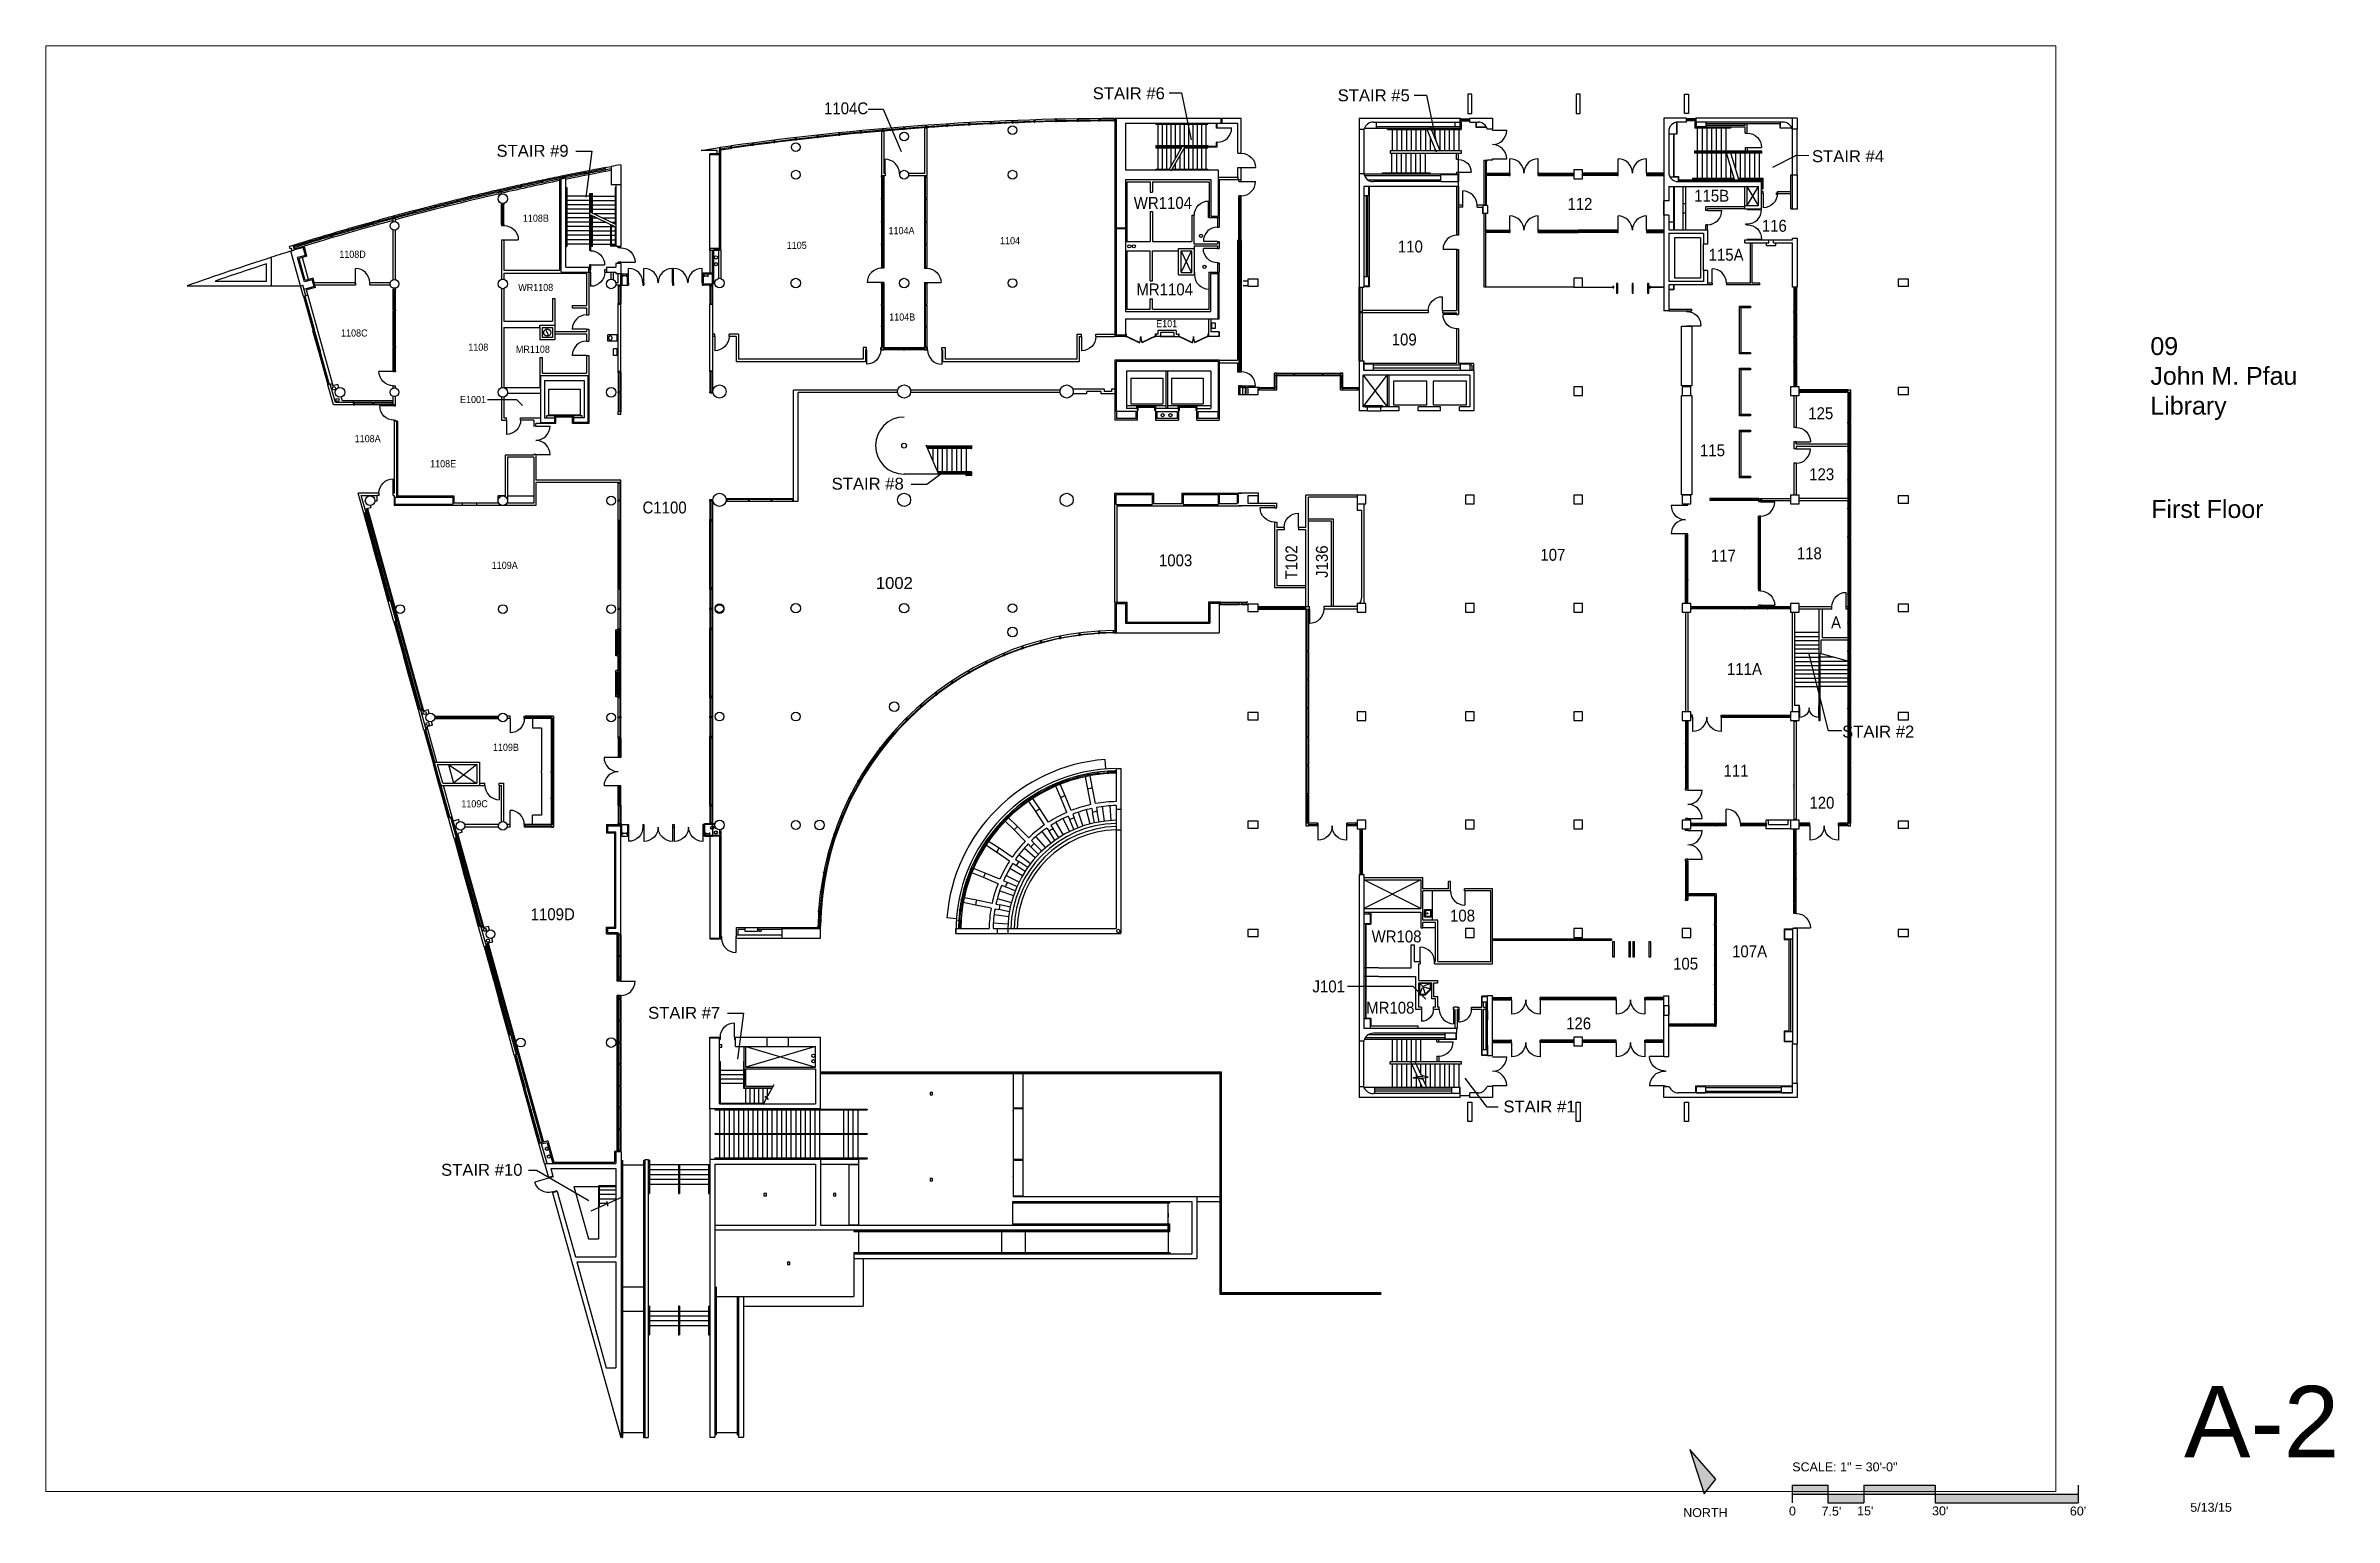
# Paper-space layout '11 x 17' of a CAD drawing. Header units: inches. Extents: x -2.8 to 13.2, y -1.1 to 9.1.
# The model-space entities are those that its viewports show. They can reach past a viewport. Long polylines and large blocks are cut down to what shows.
import ezdxf
from ezdxf.enums import TextEntityAlignment as Align

# ---------------------------------------------------------------- set-up
doc = ezdxf.new("R2010")
doc.units = ezdxf.units.IN
doc.header["$MEASUREMENT"] = 0
doc.linetypes.add('SCOTT', pattern=[0.04, 0.02, -0.02])
for name, color, linetype in [('A-DOOR', 4, 'Continuous'), ('A-FLOOR-TEXT', 7, 'Continuous'), ('A-FLOR-FURN', 3, 'Continuous'), ('A-FLOR-HRAL', 4, 'Continuous'), ('A-FLOR-STRS', 4, 'Continuous'), ('A-GLAZ', 3, 'Continuous'), ('A-ROOF-OTLN', 6, 'Continuous'), ('A-WALL', 5, 'Continuous'), ('A-WALL-JAMB', 6, 'Continuous'), ('L-PLNT-BEDS', 3, 'Continuous'), ('M-EQPM-EVTR', 4, 'Continuous'), ('P-SANR-FTXT', 5, 'Continuous'), ('P-STRM-PIPE', 5, 'Continuous'), ('S-COLS', 6, 'Continuous'), ('S-JNTS-CTRL', 4, 'Continuous')]:
    doc.layers.add(name, color=color, linetype=linetype)
doc.styles.get("Standard").update_dxf_attribs({"font": 'arial.ttf'})

psp = doc.layouts.new('11 x 17')

# ---------------------------------------------------------------- texts
at = {"layer": 'A-FLOOR-TEXT', "attachment_point": 1}
for s, insert, char_height, width in [('09\\PJohn M. Pfau Library', (11.947, 7.111), 0.125, 1.2102), ('{\\fArial|b0|i0|c0|p34;First Floor}', (11.953, 5.971), 0.125, 1.2196), ('{\\fArial|b0|i0|c0|p34;A-2}', (12.182, -0.227), 0.5, 0.687), ('SCALE: 1" = 30\'-0"', (9.441, -0.762), 0.0625, 1.4865), ('{\\fArial|b0|i0|c0|p34;NORTH}', (8.678, -1.082), 0.0625, 0.29353), ('{\\fArial|b0|i0|c0|p34;0}', (9.418, -1.071), 0.0625, 0.0381), ("7.5'", (9.646, -1.072), 0.0625, 0.0904), ("15'", (9.895, -1.07), 0.0625, 0.0904), ("30'", (10.419, -1.07), 0.0625, 0.0904), ("60'", (11.384, -1.071), 0.0625, 0.0904), ('5/13/15', (12.226, -1.045), 0.0625, 0.60933)]:
    psp.add_mtext(s, dxfattribs=dict(at, insert=insert, char_height=char_height, width=width))

msp = doc.modelspace()

# ---------------------------------------------------------------- texts
at = {"layer": 'A-FLOOR-TEXT'}
for s, p in [('STAIR #6', (2293.2, 3387.1)), ('STAIR #5', (2910.2, 3381.9)), ('STAIR #9', (791.2, 3242.2)), ('STAIR #4', (4104.9, 3228.6)), ('STAIR #8', (1635.5, 2403.7)), ('1002', (1746.8, 2153.5)), ('STAIR #2', (4181, 1779.4)), ('STAIR #7', (1173.1, 1070.9)), ('STAIR #1', (3327.7, 834.9)), ('STAIR #10', (651.6, 675.5))]:
    msp.add_text(s, height=30, dxfattribs=at).set_placement(p)
at = {"layer": 'A-FLOOR-TEXT', "width": 0.9}
for s, height, p in [('1104C', 30, (1671.9, 3364.2)), ('WR1104', 30, (2469.9, 3126)), ('112', 30, (3520.4, 3123.7)), ('115B', 30, (3852.3, 3143.7)), ('1108B', 18, (890.4, 3087.5)), ('1104A', 18, (1811.5, 3056.1)), ('116', 30, (4010.1, 3068.3)), ('1108D', 18, (428.5, 2996.6)), ('1105', 18, (1547.5, 3019)), ('1104', 18, (2084.8, 3030.8)), ('110', 30, (3093.3, 3016.1)), ('115A', 30, (3888.7, 2995.1)), ('WR1108', 18, (890, 2913.1)), ('MR1104', 30, (2474.4, 2908.1)), ('1104B', 18, (1813.2, 2838.5)), ('E101', 18, (2479.4, 2821.8)), ('1108C', 18, (433, 2798.3)), ('1108', 18, (745.3, 2762.6)), ('109', 30, (3077.8, 2782)), ('MR1108', 18, (882.8, 2757.3)), ('E1001', 18, (732.1, 2630.7)), ('125', 30, (4127.1, 2596.2)), ('1108A', 18, (466.7, 2532.2)), ('115', 30, (3854.4, 2502.7)), ('1108E', 18, (656.7, 2469)), ('123', 30, (4129.5, 2442.5)), ('C1100', 30, (1214.6, 2358.7)), ('107', 30, (3452.3, 2239.6)), ('117', 30, (3881.8, 2237.4)), ('118', 30, (4098.2, 2243.1)), ('1109A', 18, (811.9, 2213.1)), ('1003', 30, (2501.9, 2225.7)), ('A', 30, (4165.6, 2069.3)), ('111A', 30, (3935, 1951.9)), ('1109B', 18, (814.9, 1754.7)), ('111', 30, (3913.6, 1695.8)), ('1109C', 18, (735.9, 1612.5)), ('120', 30, (4130, 1615.1)), ('1109D', 30, (932.9, 1334.3)), ('108', 30, (3224.7, 1330.8)), ('WR108', 30, (3058.5, 1278.3)), ('105', 30, (3786.6, 1209.7)), ('107A', 30, (3947.8, 1240.8)), ('J101', 30, (2887.6, 1152.4)), ('MR108', 30, (3042.7, 1098.8)), ('126', 30, (3517.1, 1059.2))]:
    msp.add_text(s, height=height, dxfattribs=at).set_placement(p, align=Align.MIDDLE)
for s, p in [('T102', (2793.7, 2220.4)), ('J136', (2870.4, 2222.3))]:
    msp.add_text(s, height=30, rotation=90, dxfattribs=at).set_placement(p, align=Align.MIDDLE)

# ---------------------------------------------------------------- blocks, each defined once
blk = doc.blocks.new('1')
at = {"layer": 'A-DOOR'}
blk.add_line((475.8, 2912.9), (475.8, 2948.9), dxfattribs=at)
blk.add_arc((475.8, 2912.9), 36, 0, 90, dxfattribs=at)
blk = doc.blocks.new('2')
at = {"layer": 'A-DOOR'}
for p, q in [((475.8, 3018.1), (475.8, 3054.1)), ((547.8, 3018.1), (547.8, 3054.1))]:
    blk.add_line(p, q, dxfattribs=at)
for centre, start, end in [((475.8, 3018.1), 0, 90), ((547.8, 3018.1), 90, 180)]:
    blk.add_arc(centre, 36, start, end, dxfattribs=at)
blk = doc.blocks.new('column')
at = {"layer": 'S-COLS'}
blk.add_circle((0, 0), 16.5, dxfattribs=at)

# ---------------------------------------------------------------- linework, layer by layer
for p, q in [((3970, 3119), (3942, 3167.5)), ((3942, 3119), (3970, 3167.5)), ((2542.3, 2951), (2515.5, 3005)), ((2515.5, 2951), (2542.3, 3005)), ((2974, 2692), (3035, 2612)), ((2974, 2612), (3035, 2692)), ((669.9, 1711.4), (739.9, 1664.7)), ((742, 1711.4), (682.9, 1664.7)), ((3119.3, 1348.5), (2976, 1420.5)), ((3119.3, 1420.5), (2976, 1348.5)), ((3119.6, 1348.5), (3119.3, 1348.8)), ((1595, 1001), (1419, 949.3)), ((1419, 1001), (1595, 949.3))]:
    msp.add_line(p, q)
for centre, radius in [((919, 2799.4), 9), ((2358, 1292), 4.22)]:
    msp.add_circle(centre, radius)
for centre, start, end in [((921.9, 2803.9), 122.07613, 237.92387), ((916.2, 2794.9), 302.07613, 57.92387)]:
    msp.add_arc(centre, 5.31, start, end)
at = {"layer": 'A-DOOR'}
for p, q in [((3225.2, 3120.1), (3225.2, 3156.1)), ((3842, 3107.1), (3878, 3107.1)), ((3832, 2956), (3832, 3022)), ((3853.3, 2924), (3853.3, 2960)), ((2378, 2790.6), (2411.6, 2774)), ((2378, 2789.5), (2411.1, 2773.1)), ((2450, 2790.6), (2416.5, 2774)), ((2450, 2789.5), (2416.9, 2773.1)), ((2511, 2790.6), (2544.6, 2774)), ((2511, 2789.5), (2544.1, 2773.1)), ((2583, 2790.6), (2549.5, 2774)), ((2583, 2789.5), (2549.9, 2773.1)), ((2667, 2665), (2703, 2665)), ((2452.5, 2613), (2404.5, 2613)), ((2404.5, 2611), (2404.5, 2613)), ((2452.5, 2611), (2404.5, 2611)), ((2428.5, 2611), (2428.5, 2613)), ((2452.5, 2611), (2452.5, 2613)), ((2508.5, 2611), (2508.5, 2613)), ((2556.5, 2613), (2508.5, 2613)), ((2556.5, 2611), (2508.5, 2611)), ((2532.5, 2611), (2532.5, 2613)), ((2556.5, 2611), (2556.5, 2613)), ((938, 2586.4), (938, 2588.4)), ((986, 2588.4), (938, 2588.4)), ((986, 2586.4), (938, 2586.4)), ((962, 2586.4), (962, 2588.4)), ((986, 2586.4), (986, 2588.4)), ((3975, 2372.6), (4011, 2372.6)), ((3888.5, 1563), (3888.5, 1599))]:
    msp.add_line(p, q, dxfattribs=at)
at = {"layer": 'A-DOOR', "linetype": 'SCOTT'}
msp.add_line((3215.6, 1095.3), (3215.6, 1068), dxfattribs=at)
at = {"layer": 'A-DOOR'}
for centre, radius, start, end in [((3225.2, 3120.1), 36, 0, 90), ((3842, 3107.1), 36, 270, 0), ((3853.3, 2924), 36, 0, 90), ((2366, 2789.5), 48, 340, 0), ((2462, 2789.5), 48, 180, 200), ((2499, 2789.5), 48, 340, 0), ((2595, 2789.5), 48, 180, 200), ((2668.7, 2665.7), 34.4, 358.85945, 92.75441), ((3975, 2372.6), 36, 270, 360), ((3888.5, 1563), 36, 0, 90)]:
    msp.add_arc(centre, radius, start, end, dxfattribs=at)
at = {"layer": 'A-DOOR', "linetype": 'SCOTT'}
msp.add_arc((3215.6, 1095.3), 32, 270, 0, dxfattribs=at)
at = {"layer": 'A-FLOOR-TEXT'}
for p, q in [((2485.5, 3402.8), (2516.6, 3402.8)), ((2516.6, 3402.8), (2541.2, 3284.8)), ((1727.2, 3361.7), (1764.9, 3361.7)), ((1764.9, 3361.7), (1810.7, 3255.4)), ((3102.5, 3397.6), (3133.7, 3397.6)), ((3133.7, 3397.6), (3158.2, 3279.6)), ((991.2, 3256.3), (1031.3, 3256.3)), ((1031.3, 3256.3), (1016.4, 3140.5)), ((4065.2, 3245.6), (4005.4, 3215)), ((4096.8, 3244.5), (4065.2, 3245.6)), ((842.2, 2630), (768.9, 2630)), ((856.9, 2615.4), (842.2, 2630)), ((1875.6, 2417.8), (1914.1, 2446.4)), ((1835.5, 2417.8), (1875.6, 2417.8)), ((4146.5, 1796.6), (4097.9, 1989.7)), ((4180.6, 1796.6), (4146.5, 1796.6)), ((3100.1, 1152.6), (2934.9, 1152.6)), ((3132.3, 1120.4), (3100.1, 1152.6)), ((1373.1, 1085.1), (1413.2, 1085.1)), ((1413.2, 1085.1), (1398.4, 969.2)), ((3286.5, 847.9), (3231.1, 921.1)), ((3314.4, 847.9), (3286.5, 847.9)), ((871.7, 689.6), (891.7, 689.6)), ((891.7, 689.6), (1023.4, 613.1))]:
    msp.add_line(p, q, dxfattribs=at)
at = {"layer": 'A-FLOR-FURN'}
for p, q in [((317.9, 2933), (302.5, 2988.5)), ((2672, 2930), (2684, 2930)), ((2672, 2918), (2684, 2918)), ((2684, 2934), (2684, 2916)), ((2710, 2934), (2684, 2934)), ((2684, 2916), (2710, 2916)), ((2710, 2916), (2710, 2934)), ((3922, 2745.5), (3922, 2865.5)), ((3922, 2865.5), (3926, 2865.5)), ((3926, 2865.5), (3926, 2745.5)), ((3926, 2861.5), (3926, 2865.5)), ((3926, 2865.5), (3950, 2865.5)), ((3950, 2861.5), (3926, 2861.5)), ((3950, 2865.5), (3950, 2861.5)), ((1095.5, 2793.4), (1071.5, 2793.4)), ((1071.5, 2777.4), (1071.5, 2793.4)), ((1095.5, 2777.4), (1071.5, 2777.4)), ((1095.5, 2777.4), (1095.5, 2793.4)), ((2592.1, 2823.2), (2592.1, 2810.3)), ((2602.3, 2823.2), (2592.1, 2823.2)), ((2592.1, 2810.3), (2602.3, 2810.3)), ((2602.3, 2810.3), (2602.3, 2823.2)), ((3776, 2665.5), (3776, 2815.5)), ((3776, 2815.5), (3802, 2815.5)), ((3802, 2815.5), (3802, 2665.5)), ((1095.5, 2758), (1086.3, 2758)), ((1086.3, 2742), (1086.3, 2758)), ((1095.5, 2742), (1086.3, 2742)), ((1095.5, 2742), (1095.5, 2758)), ((3926, 2745.5), (3922, 2745.5)), ((3922, 2589.5), (3922, 2709.5)), ((3922, 2709.5), (3926, 2709.5)), ((3926, 2745.5), (3926, 2749.5)), ((3926, 2749.5), (3950, 2749.5)), ((3950, 2745.5), (3926, 2745.5)), ((3926, 2709.5), (3926, 2589.5)), ((3926, 2705.5), (3926, 2709.5)), ((3926, 2709.5), (3950, 2709.5)), ((3950, 2749.5), (3950, 2745.5)), ((3950, 2709.5), (3950, 2705.5)), ((3802, 2665.5), (3776, 2665.5)), ((3950, 2705.5), (3926, 2705.5)), ((3776, 2390.8), (3776, 2640.8)), ((3776, 2640.8), (3802, 2640.8)), ((3802, 2640.8), (3802, 2390.8)), ((3926, 2589.5), (3922, 2589.5)), ((3922, 2433.5), (3922, 2553.5)), ((3922, 2553.5), (3926, 2553.5)), ((3926, 2589.5), (3926, 2593.5)), ((3926, 2593.5), (3950, 2593.5)), ((3950, 2589.5), (3926, 2589.5)), ((3926, 2553.5), (3926, 2433.5)), ((3926, 2549.5), (3926, 2553.5)), ((3926, 2553.5), (3950, 2553.5)), ((3950, 2549.5), (3926, 2549.5)), ((3950, 2593.5), (3950, 2589.5)), ((3950, 2553.5), (3950, 2549.5)), ((3926, 2433.5), (3922, 2433.5)), ((3926, 2433.5), (3926, 2437.5)), ((3926, 2437.5), (3950, 2437.5)), ((3950, 2433.5), (3926, 2433.5)), ((3950, 2437.5), (3950, 2433.5)), ((819, 2387.9), (885, 2387.9)), ((2349, 2394.5), (2446, 2394.5)), ((2349, 2366), (2349, 2394.5)), ((2352, 2391.5), (2443, 2391.5)), ((2352, 2366), (2352, 2391.5)), ((2352, 2366), (2443, 2366)), ((2443, 2391.5), (2443, 2366)), ((2446, 2394.5), (2446, 2369)), ((2518, 2394.5), (2518, 2369)), ((2518, 2394.5), (2612, 2394.5)), ((2521, 2391.5), (2609, 2391.5)), ((2521, 2391.5), (2521, 2366)), ((2521, 2366), (2609, 2366)), ((2609, 2391.5), (2609, 2366)), ((2612, 2394.5), (2612, 2369)), ((3802, 2390.8), (3776, 2390.8)), ((881.7, 1826.9), (881.7, 1802.9)), ((904.5, 1802.9), (881.7, 1802.9)), ((904.5, 1802.9), (904.5, 1695.4)), ((669.9, 1711.4), (682.9, 1664.7)), ((904.5, 1691.4), (904.5, 1695.4)), ((904.5, 1691.4), (904.5, 1583.9)), ((881.7, 1559.9), (881.7, 1583.9)), ((904.5, 1583.9), (881.7, 1583.9)), ((3149, 1319), (3149, 1393.3))]:
    msp.add_line(p, q, dxfattribs=at)
for centre, radius, start, end in [((1080.3, 2785.5), 6.68, 161.58249, 180), ((1080.3, 2785.5), 6.68, 180, 198.41751), ((1079.1, 2785.9), 5.47, 141.20345, 161.58249), ((1079.1, 2785.1), 5.47, 198.41751, 218.79655), ((1078.4, 2786.4), 4.53, 117.25939, 141.20345), ((1078.4, 2784.5), 4.53, 218.79655, 242.74061), ((1077.9, 2787.3), 3.51, 90, 117.25939), ((1077.9, 2783.6), 3.51, 242.74061, 270), ((1077.9, 2787.3), 3.51, 62.74061, 90), ((1077.9, 2783.6), 3.51, 270, 297.25939), ((1077.4, 2786.4), 4.53, 38.79655, 62.74061), ((1077.4, 2784.5), 4.53, 297.25939, 321.20345), ((1076.7, 2785.9), 5.47, 18.41751, 38.79655), ((1076.7, 2785.1), 5.47, 321.20345, 341.58249), ((1075.6, 2785.5), 6.68, 0, 18.41751), ((1075.6, 2785.5), 6.68, 341.58249, 0)]:
    msp.add_arc(centre, radius, start, end, dxfattribs=at)
at = {"layer": 'A-FLOR-HRAL'}
for p, q in [((2452, 3324), (2452, 3326.5)), ((2452, 3324), (2583, 3324)), ((2583, 3324), (2583, 3326)), ((3036, 3312.4), (3220, 3312.4)), ((3036, 3310.9), (3036, 3312.4)), ((3036, 3310.9), (3221.5, 3310.9)), ((3220, 3329.4), (3220, 3312.4)), ((3220, 3329.4), (3221.5, 3329.4)), ((3221.5, 3329.4), (3221.5, 3310.9)), ((3810, 3329.5), (3810, 3313.9)), ((3811.5, 3329.5), (3810, 3329.5)), ((3900, 3313.9), (3810, 3313.9)), ((3811.5, 3329.5), (3811.5, 3315.4)), ((3898.5, 3315.4), (3811.5, 3315.4)), ((3900, 3316), (3898.5, 3316)), ((3898.5, 3315.4), (3898.5, 3316)), ((3900, 3316), (3900, 3313.9)), ((2452, 3270.8), (2583, 3270.8)), ((2452, 3270.8), (2452, 3264.8)), ((2452, 3264.8), (2517.1, 3264.8)), ((2454, 3268.8), (2581, 3268.8)), ((2454, 3266.8), (2454, 3268.8)), ((2454, 3266.8), (2518.2, 3266.8)), ((2524, 3264.8), (2583, 3264.8)), ((2525.1, 3266.8), (2581, 3266.8)), ((2581, 3266.8), (2581, 3268.8)), ((2583, 3270.8), (2583, 3264.8)), ((3222, 3257.5), (3042, 3257.5)), ((3042, 3257.5), (3042, 3251.5)), ((3042, 3257.5), (3042, 3251.5)), ((3157.2, 3257.5), (3042, 3257.5)), ((3042, 3251.5), (3222, 3251.5)), ((3042, 3251.5), (3222, 3251.5)), ((3222, 3257.5), (3168, 3257.5)), ((3222, 3251.5), (3222, 3257.5)), ((3222, 3251.5), (3222, 3257.5)), ((3810, 3257.5), (3978, 3257.5)), ((3810, 3251.5), (3810, 3257.5)), ((3978, 3251.5), (3810, 3251.5)), ((3811.5, 3256), (3937, 3256)), ((3811.5, 3253), (3811.5, 3256)), ((3976.5, 3253), (3811.5, 3253)), ((3824, 3257.5), (3937, 3257.5)), ((3978, 3251.5), (3824, 3251.5)), ((3942, 3257.5), (3978, 3257.5)), ((3942, 3256), (3976.5, 3256)), ((3976.5, 3256), (3976.5, 3253)), ((3978, 3257.5), (3978, 3251.5)), ((3978, 3257.5), (3978, 3251.5)), ((2452, 3209), (2452, 3211)), ((2452, 3211), (2486.1, 3211)), ((2493, 3211), (2583, 3211)), ((2583, 3209), (2583, 3211)), ((3023, 3202), (3143, 3202)), ((3023, 3200.5), (3023, 3202)), ((3023, 3200.5), (3143, 3200.5)), ((3143, 3200.5), (3143, 3202)), ((3804, 3188), (3909.6, 3188)), ((3804, 3188), (3804, 3185)), ((3805.5, 3186.5), (3909.6, 3186.5)), ((3805.5, 3186.5), (3805.5, 3185)), ((3920.1, 3188), (3981, 3188)), ((3920.1, 3186.5), (3979.5, 3186.5)), ((3979.5, 3186.5), (3979.5, 3161.2)), ((3981, 3188), (3981, 3161.2)), ((968.1, 3165.1), (968.1, 3016.3)), ((1025.6, 3149.3), (1025.6, 3016.3)), ((1025.6, 3149.3), (1032.6, 3149.3)), ((1027.6, 3147.3), (1027.6, 3102.1)), ((1027.6, 3147.3), (1030.6, 3147.3)), ((1030.6, 3100.7), (1030.6, 3147.3)), ((1032.6, 3099.8), (1032.6, 3149.3)), ((1090, 3165.1), (1090, 3072.7)), ((1090, 3165.1), (1092, 3165.1)), ((3979.5, 3161.2), (3981, 3161.2)), ((1027.6, 3095.5), (1027.6, 3018.3)), ((1030.6, 3018.3), (1030.6, 3094.1)), ((1032.6, 3016.3), (1032.6, 3093.1)), ((1078, 3071.8), (1078, 3017)), ((1080, 3070.8), (1080, 3019)), ((1090, 3066.1), (1090, 3019)), ((966.1, 3016.3), (968.1, 3016.3)), ((1025.6, 3016.3), (1025.6, 3005.7)), ((1032.6, 3016.3), (1025.6, 3016.3)), ((1027.6, 3005.7), (1025.6, 3005.7)), ((1030.6, 3018.3), (1027.6, 3018.3)), ((1027.6, 3016.3), (1027.6, 3005.7)), ((1092, 3017), (1078, 3017)), ((1092, 3019), (1080, 3019)), ((1025.6, 2969.7), (1025.6, 2957.9)), ((1027.6, 2969.7), (1025.6, 2969.7)), ((1027.6, 2969.7), (1027.6, 2957.9)), ((1986.5, 2508.5), (1876.7, 2508.5)), ((1987, 2507), (1877.3, 2507)), ((1987.5, 2509.5), (1987.5, 2514.5)), ((1989, 2509), (1989, 2514.5)), ((1987, 2448.5), (1902.7, 2448.5)), ((1986.5, 2447), (1903.4, 2447)), ((1986.5, 2441), (1974, 2441)), ((1987, 2439.5), (1974, 2439.5)), ((1987.5, 2442), (1987.5, 2446)), ((1989, 2441.5), (1989, 2446.5)), ((4195.2, 1779.4), (4195.2, 1781.4)), ((4201.9, 1781.4), (4201.9, 1779.4)), ((1354.3, 963), (1353, 963)), ((1354.3, 963), (1354.3, 858.3)), ((1413.5, 963), (1413.5, 895.8)), ((1414.8, 963), (1413.5, 963)), ((1414.8, 945), (1414.8, 897)), ((1607, 937), (2617, 937)), ((1607, 935), (2615, 935)), ((2615, 935), (2615, 379.1)), ((2615, 935), (2615, 379.1)), ((2617, 937), (2617, 381.1)), ((2617, 937), (2617, 381.1)), ((1413.5, 895.8), (1485.4, 895.8)), ((1414.8, 897), (1486.2, 897)), ((1341, 843.5), (1725, 843.5)), ((1341, 841.5), (1725, 841.5)), ((1354.3, 858.3), (1464.9, 858.3)), ((1725, 843.5), (1725, 841.5)), ((1341, 781.9), (1341, 779.9)), ((1341, 781.9), (1725, 781.9)), ((1341, 779.9), (1725, 779.9)), ((1725, 781.9), (1725, 779.9)), ((1106.5, 714.7), (1106.5, 16)), ((1108.5, 714.7), (1108.5, 16)), ((1161.5, 714.7), (1161.5, 16)), ((1163.5, 714.7), (1163.5, 16)), ((1174.5, 714.7), (1174.5, 630.7)), ((1176.5, 714.7), (1174.5, 714.7)), ((1176.5, 714.7), (1176.5, 630.7)), ((1252, 702.7), (1250, 702.7)), ((1250, 702.7), (1250, 630.7)), ((1252, 702.7), (1252, 630.7)), ((1327.5, 702.7), (1325.5, 702.7)), ((1325.5, 702.7), (1325.5, 630.7)), ((1327.5, 702.7), (1327.5, 630.7)), ((1341, 720.4), (1341, 718.4)), ((1341, 720.4), (1725, 720.4)), ((1341, 718.4), (1725, 718.4)), ((1725, 720.4), (1725, 718.4)), ((1048, 650.8), (1050, 650.8)), ((1050, 650.8), (1050, 596)), ((1174.5, 630.7), (1176.5, 630.7)), ((1250, 630.7), (1252, 630.7)), ((1325.5, 630.7), (1327.5, 630.7)), ((2091, 609.5), (2487.5, 609.5)), ((2091, 607.5), (2487.5, 607.5)), ((2487.5, 607.5), (2487.5, 609.5)), ((1691, 537.5), (1691, 535.5)), ((1691, 537.5), (2485.5, 537.5)), ((1691, 535.5), (2487.5, 535.5)), ((2091, 554.5), (2487.5, 554.5)), ((2091, 552.5), (2485.5, 552.5)), ((2485.5, 537.5), (2485.5, 552.5)), ((2487.5, 535.5), (2487.5, 554.5)), ((1691, 482.5), (1691, 480.5)), ((1691, 482.5), (2487.5, 482.5)), ((1691, 480.5), (2487.5, 480.5)), ((2487.5, 482.5), (2487.5, 480.5)), ((1176.5, 346.7), (1174.5, 346.7)), ((1174.5, 346.7), (1174.5, 274.7)), ((1176.5, 346.7), (1176.5, 274.7)), ((1250, 346.7), (1250, 274.7)), ((1252, 346.7), (1250, 346.7)), ((1252, 346.7), (1252, 274.7)), ((1325.5, 346.7), (1325.5, 274.7)), ((1327.5, 346.7), (1327.5, 274.7)), ((1342.5, 395), (1342.5, 23)), ((1344.5, 395), (1342.5, 395)), ((1344.5, 395), (1344.5, 23)), ((1397.5, 371), (1397.5, 23)), ((1399.5, 371), (1399.5, 23)), ((2615, 379.1), (3020, 379.1)), ((2617, 381.1), (3020, 381.1)), ((1174.5, 274.7), (1176.5, 274.7)), ((1250, 274.7), (1252, 274.7)), ((1325.5, 274.7), (1327.5, 274.7)), ((1106.5, 16), (1108.5, 16)), ((1161.5, 16), (1163.5, 16)), ((1344.5, 23), (1342.5, 23)), ((1397.5, 23), (1399.5, 23))]:
    msp.add_line(p, q, dxfattribs=at)
for centre, radius, start, end in [((1986.5, 2509.5), 1, 270, 0), ((1987, 2509), 2, 270, 0), ((1974, 2440.3), 0.75, 89.99837, 270.00163), ((1986.5, 2446), 1, 0, 90), ((1986.5, 2442), 1, 270, 0), ((1987, 2446.5), 2, 0, 90), ((1987, 2441.5), 2, 270, 0)]:
    msp.add_arc(centre, radius, start, end, dxfattribs=at)
for p in [(1344.1, 782), (1344.1, 779.9)]:
    msp.add_point(p, dxfattribs=at)
at = {"layer": 'A-FLOR-STRS'}
for p, q in [((2458, 3270.8), (2458, 3324)), ((2469, 3270.8), (2469, 3324)), ((2480, 3270.8), (2480, 3324)), ((2491, 3270.8), (2491, 3324)), ((2502, 3270.8), (2502, 3324)), ((2513, 3270.8), (2513, 3324)), ((2524, 3270.8), (2524, 3324)), ((2535, 3270.8), (2535, 3324)), ((2546, 3270.8), (2546, 3324)), ((2557, 3270.8), (2557, 3324)), ((2568, 3270.8), (2568, 3324)), ((2579, 3270.8), (2579, 3324)), ((3048, 3257.5), (3048, 3313.9)), ((3048, 3257.5), (3048, 3312.5)), ((3060, 3257.5), (3060, 3313.9)), ((3060, 3257.5), (3060, 3312.5)), ((3072, 3257.5), (3072, 3313.9)), ((3072, 3257.5), (3072, 3312.5)), ((3084, 3257.5), (3084, 3313.9)), ((3084, 3257.5), (3084, 3312.5)), ((3096, 3257.5), (3096, 3313.9)), ((3096, 3257.5), (3096, 3312.5)), ((3108, 3257.5), (3108, 3313.9)), ((3108, 3257.5), (3108, 3312.5)), ((3120, 3257.5), (3120, 3313.9)), ((3120, 3257.5), (3120, 3312.5)), ((3132, 3257.5), (3132, 3313.9)), ((3132, 3257.5), (3132, 3312.5)), ((3158.8, 3253.7), (3134.5, 3312.6)), ((3168, 3257.5), (3143.8, 3316.4)), ((3144, 3257.5), (3144, 3289.5)), ((3144, 3257.5), (3144, 3289.5)), ((3156, 3286.6), (3156, 3313.9)), ((3156, 3286.6), (3156, 3312.5)), ((3168, 3257.5), (3168, 3313.9)), ((3168, 3257.5), (3168, 3312.5)), ((3180, 3257.5), (3180, 3313.9)), ((3180, 3257.5), (3180, 3312.5)), ((3192, 3257.5), (3192, 3313.9)), ((3192, 3257.5), (3192, 3312.5)), ((3204, 3257.5), (3204, 3313.9)), ((3204, 3257.5), (3204, 3312.5)), ((3216, 3257.5), (3216, 3313.9)), ((3216, 3257.5), (3216, 3312.5)), ((3816, 3316.9), (3816, 3257.5)), ((3828, 3316.9), (3828, 3257.5)), ((3828, 3316), (3828, 3257.5)), ((3840, 3316.9), (3840, 3257.5)), ((3840, 3315.5), (3840, 3257.5)), ((3852, 3316.9), (3852, 3257.5)), ((3852, 3316), (3852, 3310.3)), ((3864, 3316), (3864, 3270.5)), ((3864, 3316), (3864, 3257.5)), ((3876, 3316), (3876, 3257.5)), ((3876, 3316), (3876, 3257.5)), ((3888, 3316), (3888, 3257.5)), ((3888, 3316), (3888, 3257.5)), ((2458, 3211.5), (2458, 3264.8)), ((2469, 3211.5), (2469, 3264.8)), ((2480, 3211.5), (2480, 3264.8)), ((2485.4, 3209.7), (2520.5, 3270.8)), ((2490.6, 3206.7), (2525.7, 3267.8)), ((2491, 3219.6), (2491, 3264.8)), ((2502, 3238.7), (2502, 3264.8)), ((2513, 3257.8), (2513, 3264.8)), ((2513, 3211.5), (2513, 3245.7)), ((2524, 3211.5), (2524, 3264.8)), ((2535, 3211.5), (2535, 3264.8)), ((2546, 3211.5), (2546, 3264.8)), ((2557, 3211.5), (2557, 3264.8)), ((2568, 3211.5), (2568, 3264.8)), ((2579, 3211.5), (2579, 3264.8)), ((3047, 3199), (3047, 3251.5)), ((3047, 3199), (3047, 3251.5)), ((3059, 3199), (3059, 3251.5)), ((3059, 3199), (3059, 3251.5)), ((3071, 3199), (3071, 3251.5)), ((3071, 3199), (3071, 3251.5)), ((3083, 3199), (3083, 3251.5)), ((3083, 3199), (3083, 3251.5)), ((3095, 3199), (3095, 3251.5)), ((3095, 3199), (3095, 3251.5)), ((3107, 3199), (3107, 3251.5)), ((3107, 3199), (3107, 3251.5)), ((3119, 3199), (3119, 3251.5)), ((3119, 3199), (3119, 3251.5)), ((3131, 3199), (3131, 3251.5)), ((3131, 3199), (3131, 3251.5)), ((3156, 3257.5), (3156, 3260.4)), ((3156, 3257.5), (3156, 3260.4)), ((3816, 3251.5), (3816, 3185)), ((3828, 3251.5), (3828, 3185)), ((3828, 3251.5), (3828, 3185)), ((3840, 3251.5), (3840, 3185)), ((3840, 3251.5), (3840, 3185)), ((3852, 3275.6), (3852, 3257.5)), ((3852, 3251.5), (3852, 3185)), ((3852, 3251.5), (3852, 3185)), ((3864, 3251.5), (3864, 3185)), ((3864, 3251.5), (3864, 3185)), ((3876, 3251.5), (3876, 3185)), ((3876, 3251.5), (3876, 3185)), ((3888, 3251.5), (3888, 3185)), ((3888, 3251.5), (3888, 3185)), ((3910.1, 3185), (3888.2, 3257.5)), ((3920.5, 3185), (3898.7, 3257.5)), ((3912, 3251.5), (3912, 3213.2)), ((3912, 3251.5), (3912, 3213.2)), ((3924, 3251.5), (3924, 3185)), ((3924, 3251.5), (3924, 3185)), ((3936, 3251.5), (3936, 3185)), ((3936, 3251.5), (3936, 3185)), ((3948, 3251.5), (3948, 3185)), ((3948, 3251.5), (3948, 3185)), ((3960, 3251.5), (3960, 3185)), ((3960, 3251.5), (3960, 3185)), ((3972, 3251.5), (3972, 3185)), ((3972, 3251.5), (3972, 3185)), ((2502, 3211.5), (2502, 3226.6)), ((3900, 3218.4), (3900, 3183.5)), ((3900, 3218.4), (3900, 3185)), ((966.1, 3165.1), (968.1, 3165.1)), ((1025.6, 3143.3), (968.1, 3143.3)), ((1025.6, 3132.3), (968.1, 3132.3)), ((1025.6, 3121.3), (968.1, 3121.3)), ((1032.6, 3143.3), (1090, 3143.3)), ((1032.6, 3132.3), (1090, 3132.3)), ((1032.6, 3121.3), (1090, 3121.3)), ((1025.6, 3110.3), (968.1, 3110.3)), ((1025.6, 3099.3), (968.1, 3099.3)), ((1025.6, 3088.3), (968.1, 3088.3)), ((1025.6, 3077.3), (968.1, 3077.3)), ((1025.6, 3066.3), (968.1, 3066.3)), ((1092, 3071.8), (1025.6, 3103.1)), ((1092, 3065.2), (1025.6, 3096.4)), ((1032.6, 3110.3), (1090, 3110.3)), ((1032.6, 3088.3), (1042.9, 3088.3)), ((1032.6, 3077.3), (1066.3, 3077.3)), ((1032.6, 3066.3), (1078, 3066.3)), ((1033.6, 3099.3), (1090, 3099.3)), ((1057, 3088.3), (1090, 3088.3)), ((1080, 3066.3), (1090, 3066.3)), ((1080.4, 3077.3), (1090, 3077.3)), ((1025.6, 3055.3), (968.1, 3055.3)), ((1025.6, 3044.3), (968.1, 3044.3)), ((1025.6, 3033.3), (968.1, 3033.3)), ((1025.6, 3022.3), (968.1, 3022.3)), ((1032.6, 3055.3), (1078, 3055.3)), ((1032.6, 3044.3), (1078, 3044.3)), ((1032.6, 3033.3), (1078, 3033.3)), ((1032.6, 3022.3), (1078, 3022.3)), ((1080, 3055.3), (1090, 3055.3)), ((1080, 3044.3), (1090, 3044.3)), ((1080, 3033.3), (1090, 3033.3)), ((1080, 3022.3), (1090, 3022.3)), ((1906.5, 2439.9), (1873.4, 2516)), ((1986, 2513), (1874.7, 2513)), ((1986, 2510), (1876, 2510)), ((1878, 2510), (1878, 2508.5)), ((1890, 2510), (1890, 2508.5)), ((1890, 2507), (1890, 2477.8)), ((1902, 2510), (1902, 2508.5)), ((1902, 2507), (1902, 2448.5)), ((1914, 2510), (1914, 2508.5)), ((1914, 2507), (1914, 2448.5)), ((1926, 2510), (1926, 2508.5)), ((1926, 2507), (1926, 2448.5)), ((1938, 2510), (1938, 2508.5)), ((1938, 2507), (1938, 2448.5)), ((1950, 2510), (1950, 2508.5)), ((1950, 2507), (1950, 2448.5)), ((1962, 2510), (1962, 2508.5)), ((1962, 2507), (1962, 2448.5)), ((1974, 2510), (1974, 2508.5)), ((1974, 2507), (1974, 2448.5)), ((1986, 2510), (1986, 2513)), ((1905.3, 2442.5), (1818, 2442.5)), ((1986, 2445.5), (1904, 2445.5)), ((1986, 2442.5), (1905.3, 2442.5)), ((1914, 2447), (1914, 2445.5)), ((1926, 2447), (1926, 2445.5)), ((1938, 2447), (1938, 2445.5)), ((1950, 2447), (1950, 2445.5)), ((1962, 2447), (1962, 2445.5)), ((1974, 2447), (1974, 2445.5)), ((1986, 2442.5), (1986, 2445.5)), ((4061, 2045), (4122.5, 2045)), ((4061, 2034), (4122.5, 2034)), ((4061, 2034), (4122.5, 2034)), ((4061, 2023.5), (4122.5, 2023.5)), ((4061, 2023.5), (4122.5, 2023.5)), ((4061, 2013), (4122.5, 2013)), ((4061, 2013), (4122.5, 2013)), ((4061, 2002.5), (4122.5, 2002.5)), ((4061, 2002.5), (4122.5, 2002.5)), ((4061, 1992), (4122.5, 1992)), ((4061, 1992), (4122.5, 1992)), ((4061, 1981.5), (4122.5, 1981.5)), ((4061, 1981.5), (4122.5, 1981.5)), ((4061, 1971), (4122.5, 1971)), ((4061, 1971), (4122.5, 1971)), ((4061, 1960.5), (4122.5, 1960.5)), ((4061, 1960.5), (4122.5, 1960.5)), ((4195.2, 1971.8), (4125.5, 1991.4)), ((4160.4, 1981.5), (4125.5, 1981.5)), ((4195.2, 1971), (4125.5, 1971)), ((4195.2, 1960.5), (4125.5, 1960.5)), ((4061, 1950), (4122.5, 1950)), ((4061, 1950), (4122.5, 1950)), ((4061, 1939.5), (4122.5, 1939.5)), ((4061, 1939.5), (4122.5, 1939.5)), ((4061, 1929), (4122.5, 1929)), ((4061, 1929), (4122.5, 1929)), ((4061, 1918.5), (4122.5, 1918.5)), ((4061, 1918.5), (4122.5, 1918.5)), ((4061, 1908), (4122.5, 1908)), ((4061, 1908), (4122.5, 1908)), ((4195.2, 1950), (4125.5, 1950)), ((4195.2, 1939.5), (4125.5, 1939.5)), ((4195.2, 1929), (4125.5, 1929)), ((4195.2, 1918.5), (4125.5, 1918.5)), ((4195.2, 1908), (4125.5, 1908)), ((3215.6, 1063.3), (3215.6, 1095.3)), ((3048, 962.5), (3048, 1018.9)), ((3048, 962.5), (3048, 1018.9)), ((3060, 962.5), (3060, 1018.9)), ((3060, 962.5), (3060, 1018.9)), ((3072, 962.5), (3072, 1018.9)), ((3072, 962.5), (3072, 1018.9)), ((3084, 962.5), (3084, 1018.9)), ((3084, 962.5), (3084, 1018.9)), ((3096, 962.5), (3096, 1018.9)), ((3096, 962.5), (3096, 1018.9)), ((3108, 962.5), (3108, 1018.9)), ((3108, 962.5), (3108, 1018.9)), ((3120, 962.5), (3120, 1018.9)), ((3120, 962.5), (3120, 1018.9)), ((1413.5, 941), (1354.3, 941)), ((1413.5, 930), (1354.3, 930)), ((3042, 956.5), (3042, 962.5)), ((3222, 962.5), (3042, 962.5)), ((3222, 962.5), (3042, 962.5)), ((3042, 956.5), (3042, 962.5)), ((3222, 956.5), (3042, 956.5)), ((3222, 956.5), (3042, 956.5)), ((3048, 898.1), (3048, 956.5)), ((3048, 898.1), (3048, 956.5)), ((3060, 898.1), (3060, 956.5)), ((3060, 898.1), (3060, 956.5)), ((3072, 898.1), (3072, 956.5)), ((3072, 898.1), (3072, 956.5)), ((3084, 898.1), (3084, 956.5)), ((3084, 898.1), (3084, 956.5)), ((3107.7, 933.2), (3094.1, 962.5)), ((3096, 898.1), (3096, 956.5)), ((3096, 898.1), (3096, 956.5)), ((3123.7, 924.8), (3100.6, 922.3)), ((3121.2, 927.8), (3105.1, 962.5)), ((3110.9, 926.2), (3107.7, 933.2)), ((3108, 956.2), (3108, 956.5)), ((3108, 956.2), (3108, 956.5)), ((3108.7, 923.1), (3108.7, 931)), ((3110.9, 926.2), (3123.5, 925.5)), ((3116.6, 920.3), (3138.5, 923.5)), ((3120, 930.3), (3120, 956.5)), ((3120, 930.3), (3120, 956.5)), ((3138.5, 923.5), (3121.2, 927.8)), ((3123.5, 925.5), (3123.9, 925.2)), ((3123.9, 925.2), (3123.7, 924.8)), ((3132, 904.3), (3132, 956.5)), ((3132, 904.3), (3132, 956.5)), ((3144, 898.1), (3144, 956.5)), ((3144, 898.1), (3144, 956.5)), ((3156, 898.1), (3156, 956.5)), ((3156, 898.1), (3156, 956.5)), ((3168, 898.1), (3168, 956.5)), ((3168, 898.1), (3168, 956.5)), ((3180, 898.1), (3180, 956.5)), ((3180, 898.1), (3180, 956.5)), ((3192, 898.1), (3192, 956.5)), ((3192, 898.1), (3192, 956.5)), ((3204, 898.1), (3204, 956.5)), ((3204, 898.1), (3204, 956.5)), ((3216, 898.1), (3216, 956.5)), ((3216, 898.1), (3216, 956.5)), ((3222, 956.5), (3222, 962.5)), ((3222, 956.5), (3222, 962.5)), ((1413.5, 919), (1354.3, 919)), ((1413.5, 908), (1354.3, 908)), ((1419, 858.3), (1419, 895.8)), ((1430, 858.3), (1430, 895.8)), ((1441, 858.3), (1441, 895.8)), ((1452, 858.3), (1452, 895.8)), ((1463, 858.3), (1463, 895.8)), ((1469, 867.3), (1463, 854.3)), ((1467.8, 876.3), (1467.6, 876.3)), ((1467.6, 876.3), (1467.6, 876)), ((1471, 870.7), (1467.6, 876)), ((1475.5, 867.6), (1467.8, 876.3)), ((1471, 870.7), (1469, 867.3)), ((1472.4, 873.2), (1474.3, 876.6)), ((1472.4, 873.2), (1475.8, 867.8)), ((1474, 875.9), (1474, 895.8)), ((1474.3, 876.6), (1490.8, 905.1)), ((1475.7, 867.6), (1475.5, 867.6)), ((1475.8, 867.8), (1475.7, 867.6)), ((1485, 895.1), (1485, 895.8)), ((3100.6, 922.3), (3100.3, 921.8)), ((3100.3, 921.8), (3100.7, 921.5)), ((3113.3, 921), (3100.7, 921.5)), ((3108.7, 898.1), (3108.7, 921.2)), ((3113.3, 921), (3116.6, 913.9)), ((3125.7, 918.1), (3116.6, 920.3)), ((3124.9, 896), (3116.6, 913.9)), ((3120, 919.4), (3120, 920.8)), ((3120, 898.1), (3120, 906.4)), ((3135.9, 896), (3125.7, 918.1)), ((1341, 843.5), (1341, 841.5)), ((1353, 845), (1353, 843.5)), ((1353, 841.5), (1353, 781.9)), ((1353, 841.5), (1353, 841.4)), ((1353, 839.4), (1353, 779.8)), ((1365, 845), (1365, 843.5)), ((1365, 841.5), (1365, 781.9)), ((1365, 841.5), (1365, 841.4)), ((1365, 839.4), (1365, 779.8)), ((1377, 845), (1377, 843.5)), ((1377, 841.5), (1377, 781.9)), ((1377, 841.5), (1377, 841.4)), ((1377, 839.4), (1377, 779.8)), ((1389, 845), (1389, 843.5)), ((1389, 841.5), (1389, 781.9)), ((1401, 845), (1401, 843.5)), ((1401, 841.5), (1401, 781.9)), ((1413, 845), (1413, 843.5)), ((1413, 841.5), (1413, 781.9)), ((1425, 845), (1425, 843.5)), ((1425, 841.5), (1425, 781.9)), ((1437, 845), (1437, 843.5)), ((1437, 841.5), (1437, 781.9)), ((1449, 845), (1449, 843.5)), ((1449, 841.5), (1449, 781.9)), ((1461, 845), (1461, 843.5)), ((1461, 841.5), (1461, 781.9)), ((1463, 857), (1463, 857)), ((1473, 845), (1473, 843.5)), ((1473, 841.5), (1473, 781.9)), ((1485, 845), (1485, 843.5)), ((1485, 841.5), (1485, 781.9)), ((1497, 845), (1497, 843.5)), ((1497, 841.5), (1497, 781.9)), ((1509, 845), (1509, 843.5)), ((1509, 841.5), (1509, 781.9)), ((1521, 845), (1521, 843.5)), ((1521, 841.5), (1521, 781.9)), ((1533, 845), (1533, 843.5)), ((1533, 841.5), (1533, 781.9)), ((1545, 845), (1545, 843.5)), ((1545, 841.5), (1545, 781.9)), ((1557, 845), (1557, 843.5)), ((1557, 841.5), (1557, 781.9)), ((1569, 845), (1569, 843.5)), ((1569, 841.5), (1569, 781.9)), ((1581, 845), (1581, 843.5)), ((1581, 841.5), (1581, 781.9)), ((1593, 845), (1593, 843.5)), ((1593, 841.5), (1593, 781.9)), ((1605, 845), (1605, 843.5)), ((1605, 841.5), (1605, 781.9)), ((1665, 841.5), (1665, 781.9)), ((1677, 841.5), (1677, 781.9)), ((1689, 841.5), (1689, 781.9)), ((1701, 841.5), (1701, 781.9)), ((1353, 779.9), (1353, 720.4)), ((1353, 777.8), (1353, 720.4)), ((1365, 779.9), (1365, 720.4)), ((1365, 777.8), (1365, 720.4)), ((1377, 779.9), (1377, 720.4)), ((1377, 777.8), (1377, 720.4)), ((1389, 779.9), (1389, 720.4)), ((1401, 779.9), (1401, 720.4)), ((1413, 779.9), (1413, 720.4)), ((1425, 779.9), (1425, 720.4)), ((1437, 779.9), (1437, 720.4)), ((1449, 779.9), (1449, 720.4)), ((1461, 779.9), (1461, 720.4)), ((1473, 779.9), (1473, 720.4)), ((1485, 779.9), (1485, 720.4)), ((1497, 779.9), (1497, 720.4)), ((1509, 779.9), (1509, 720.4)), ((1521, 779.9), (1521, 720.4)), ((1533, 779.9), (1533, 720.4)), ((1545, 779.9), (1545, 720.4)), ((1557, 779.9), (1557, 720.4)), ((1569, 779.9), (1569, 720.4)), ((1581, 779.9), (1581, 720.4)), ((1593, 779.9), (1593, 720.4)), ((1605, 779.9), (1605, 720.4)), ((1665, 779.9), (1665, 720.4)), ((1677, 779.9), (1677, 720.4)), ((1689, 779.9), (1689, 720.4)), ((1701, 779.9), (1701, 720.4)), ((1105, 702.7), (1106.5, 702.7)), ((1105, 702.7), (1106.5, 702.7)), ((1108.5, 702.7), (1161.5, 702.7)), ((1163.5, 702.7), (1165, 702.7)), ((1174.5, 702.7), (1173, 702.7)), ((1250, 702.7), (1176.5, 702.7)), ((1325.5, 702.7), (1252, 702.7)), ((1329, 702.7), (1327.5, 702.7)), ((1327.5, 702.7), (1329, 702.7)), ((1353, 718.4), (1353, 716.9)), ((1353, 718.4), (1353, 718.2)), ((1365, 718.4), (1365, 716.9)), ((1365, 718.4), (1365, 718.2)), ((1377, 718.4), (1377, 716.9)), ((1377, 718.4), (1377, 718.2)), ((1389, 718.4), (1389, 716.9)), ((1401, 718.4), (1401, 716.9)), ((1413, 718.4), (1413, 716.9)), ((1425, 718.4), (1425, 716.9)), ((1437, 718.4), (1437, 716.9)), ((1449, 718.4), (1449, 716.9)), ((1461, 718.4), (1461, 716.9)), ((1473, 718.4), (1473, 716.9)), ((1485, 718.4), (1485, 716.9)), ((1497, 718.4), (1497, 716.9)), ((1509, 718.4), (1509, 716.9)), ((1521, 718.4), (1521, 716.9)), ((1533, 718.4), (1533, 716.9)), ((1545, 718.4), (1545, 716.9)), ((1557, 718.4), (1557, 716.9)), ((1569, 718.4), (1569, 716.9)), ((1581, 718.4), (1581, 716.9)), ((1593, 718.4), (1593, 716.9)), ((1605, 718.4), (1605, 716.9)), ((1665, 718.4), (1665, 716.9)), ((1677, 718.4), (1677, 716.9)), ((1689, 718.4), (1689, 716.9)), ((1701, 718.4), (1701, 716.9)), ((1048, 648.5), (1092, 648.5)), ((1050, 650.8), (1092, 650.8)), ((1050, 639.8), (1092, 639.8)), ((1174.5, 690.7), (1173, 690.7)), ((1173, 678.7), (1174.5, 678.7)), ((1173, 666.7), (1174.5, 666.7)), ((1173, 654.7), (1174.5, 654.7)), ((1250, 690.7), (1176.5, 690.7)), ((1176.5, 678.7), (1250, 678.7)), ((1176.5, 666.7), (1250, 666.7)), ((1176.5, 654.7), (1250, 654.7)), ((1325.5, 690.7), (1252, 690.7)), ((1252, 678.7), (1325.5, 678.7)), ((1252, 666.7), (1325.5, 666.7)), ((1252, 654.7), (1325.5, 654.7)), ((1329, 690.7), (1327.5, 690.7)), ((1327.5, 690.7), (1329, 690.7)), ((1327.5, 678.6), (1329, 678.6)), ((1327.5, 664.7), (1329, 664.7)), ((1029.6, 586.8), (1065.1, 602.8)), ((1050, 628.8), (1092, 628.8)), ((1050, 617.8), (1092, 617.8)), ((1050, 606.8), (1068.7, 606.8)), ((1068.6, 604.4), (1065.1, 602.8)), ((1068.6, 604.4), (1069, 610.7)), ((1069, 610.7), (1069.2, 610.9)), ((1069.2, 610.9), (1069.4, 610.7)), ((1069.4, 610.7), (1070.5, 599.2)), ((1070.5, 599.2), (1070.7, 599)), ((1070.7, 599), (1070.9, 599.2)), ((1071.2, 605.5), (1070.9, 599.2)), ((1071.2, 605.5), (1074.8, 607.1)), ((1074.8, 607.1), (1110.3, 623.1)), ((2483, 609.5), (2483, 611)), ((1703, 539), (1703, 537.5)), ((2063, 539), (2063, 537.5)), ((2123, 539), (2123, 537.5)), ((2483, 551), (2483, 552.5)), ((2483, 539), (2483, 537.5)), ((1703, 480.5), (1703, 479)), ((2063, 480.5), (2063, 479)), ((2123, 480.5), (2123, 479)), ((2483, 480.5), (2483, 479)), ((1106.5, 394.7), (1105, 394.7)), ((1325.5, 346.7), (1327.5, 346.7)), ((1105, 334.7), (1106.5, 334.7)), ((1173, 334.7), (1174.5, 334.7)), ((1173, 322.7), (1174.5, 322.7)), ((1173, 310.7), (1174.5, 310.7)), ((1173, 298.7), (1174.5, 298.7)), ((1176.5, 334.7), (1250, 334.7)), ((1176.5, 322.7), (1250, 322.7)), ((1176.5, 310.7), (1250, 310.7)), ((1176.5, 298.7), (1250, 298.7)), ((1252, 334.7), (1325.5, 334.7)), ((1252, 322.7), (1325.5, 322.7)), ((1252, 310.7), (1325.5, 310.7)), ((1252, 298.7), (1325.5, 298.7)), ((1327.5, 334.7), (1329, 334.7)), ((1327.5, 322.7), (1329, 322.7)), ((1327.5, 310.7), (1329, 310.7)), ((1327.5, 298.7), (1329, 298.7)), ((1105, 28), (1106.5, 28)), ((1165, 28), (1163.5, 28))]:
    msp.add_line(p, q, dxfattribs=at)
msp.add_circle((1818, 2514.5), 6, dxfattribs=at)
msp.add_arc((1818, 2514.5), 72, 90, 270, dxfattribs=at)
msp.add_point((1344.7, 718.4), dxfattribs=at)
at = {"layer": 'A-GLAZ'}
for p, q in [((1492.3, 3281), (1544.2, 3287.4)), ((1546.6, 3287.7), (1598.6, 3293.6)), ((1601, 3293.8), (1653, 3299.3)), ((1655.5, 3299.6), (1707.5, 3304.7)), ((1710, 3304.9), (1762, 3309.6)), ((1764.5, 3309.8), (1816.6, 3314.1)), ((1819, 3314.3), (1871.1, 3318.2)), ((1873.6, 3318.3), (1925.8, 3321.8)), ((1928.3, 3322), (1980.4, 3325)), ((1982.9, 3325.1), (2035.1, 3327.8)), ((2037.6, 3327.9), (2089.8, 3330.2)), ((2092.3, 3330.3), (2144.5, 3332.1)), ((2147, 3332.2), (2199.2, 3333.6)), ((2201.7, 3333.6), (2253.9, 3334.7)), ((2256.4, 3334.7), (2308.7, 3335.3)), ((2311.2, 3335.3), (2346.5, 3335.5)), ((3221, 3337.9), (3241, 3337.9)), ((3241, 3335.3), (3221, 3335.3)), ((3241, 3331.9), (3221, 3331.9)), ((3790.9, 3338.7), (3810.9, 3338.7)), ((3810.9, 3336.1), (3790.9, 3336.1)), ((3810.9, 3332.7), (3790.9, 3332.7)), ((1355.1, 3262.4), (1381.3, 3266.2)), ((1355.5, 3259.5), (1381.7, 3263.2)), ((1383.8, 3266.6), (1435.5, 3273.7)), ((1438, 3274), (1489.8, 3280.7)), ((904.7, 3179.6), (853.6, 3168.6)), ((958.2, 3190.9), (907, 3180.6)), ((1012, 3201.6), (960.7, 3191.4)), ((1063.8, 3211.6), (1014.4, 3202.1)), ((1761, 3191.5), (1761, 3137.7)), ((1764, 3137.7), (1764, 3191.5)), ((1767, 3191.5), (1767, 3137.7)), ((1869, 3191.5), (1869, 3137.7)), ((1872, 3137.7), (1872, 3191.5)), ((1875, 3191.5), (1875, 3137.7)), ((3285.4, 3201), (3341.5, 3201)), ((3341.5, 3198.4), (3285.4, 3198.4)), ((3341.5, 3195), (3285.4, 3195)), ((3417.5, 3201), (3505, 3201)), ((3417.5, 3198.4), (3505, 3198.4)), ((3417.5, 3195), (3505, 3195)), ((3614.5, 3201), (3527, 3201)), ((3614.5, 3198.4), (3527, 3198.4)), ((3614.5, 3195), (3527, 3195)), ((3730, 3200.9), (3690.5, 3200.9)), ((3690.5, 3198.4), (3730, 3198.4)), ((3690.5, 3195), (3730, 3195)), ((638, 3117.3), (587.4, 3104.3)), ((691.1, 3130.6), (640.4, 3118)), ((744.4, 3143.5), (693.6, 3131.2)), ((797.7, 3156), (746.8, 3144.1)), ((851.1, 3168), (800.2, 3156.5)), ((804, 3071.4), (804, 3122.1)), ((806, 3071.4), (806, 3122.1)), ((810, 3071.4), (810, 3122.1)), ((1761, 3135.2), (1761, 3080.1)), ((1764, 3080.1), (1764, 3135.2)), ((1767, 3135.2), (1767, 3080.1)), ((1869, 3135.2), (1869, 3080.1)), ((1872, 3080.1), (1872, 3135.2)), ((1875, 3135.2), (1875, 3080.1)), ((2661, 3031.6), (2661, 3141.3)), ((2664, 3087.9), (2664, 3141.3)), ((2667, 3031.6), (2667, 3141.3)), ((426.5, 3060), (376.4, 3045.4)), ((479.2, 3075), (429, 3060.7)), ((471.2, 3072.7), (429, 3060.7)), ((532, 3089.5), (481.7, 3075.6)), ((585, 3103.6), (534.5, 3090.2)), ((1761, 3077.6), (1761, 3022.6)), ((1764, 3022.6), (1764, 3077.6)), ((1767, 3077.6), (1767, 3022.6)), ((1869, 3077.6), (1869, 3022.6)), ((1872, 3022.6), (1872, 3077.6)), ((1875, 3077.6), (1875, 3022.6)), ((2664, 3034.1), (2664, 3085.4)), ((3285.4, 3057), (3341.5, 3057)), ((3417.5, 3057), (3516, 3057)), ((3614.5, 3057), (3516, 3057)), ((3730, 3056.9), (3690.5, 3056.9)), ((321.5, 3028.9), (282.2, 3016.7)), ((374, 3044.7), (323.9, 3029.6)), ((1761, 3020.1), (1761, 2963.8)), ((1764, 2963.8), (1764, 3020.1)), ((1767, 3020.1), (1767, 2963.8)), ((1869, 3020.1), (1869, 2963.8)), ((1872, 2963.8), (1872, 3020.1)), ((1875, 3020.1), (1875, 2963.8)), ((3341.5, 3054.4), (3285.4, 3054.4)), ((3341.5, 3051), (3285.4, 3051)), ((3417.5, 3054.4), (3516, 3054.4)), ((3417.5, 3051), (3516, 3051)), ((3614.5, 3054.4), (3516, 3054.4)), ((3614.5, 3051), (3516, 3051)), ((3690.5, 3054.4), (3730, 3054.4)), ((3690.5, 3051), (3730, 3051)), ((305.6, 2887.6), (328.2, 2806.5)), ((307.6, 2888.2), (330.1, 2807.1)), ((309.5, 2888.7), (332, 2807.6)), ((531, 2856.7), (531, 2908.8)), ((534, 2856.7), (534, 2908.8)), ((537, 2856.7), (537, 2908.8)), ((1098, 2916.4), (1098, 2872.4)), ((1102, 2916.4), (1102, 2872.4)), ((1104, 2916.4), (1104, 2872.4)), ((1329, 2916.4), (1329, 2872)), ((1331, 2916.4), (1331, 2874.5)), ((1331, 2916.4), (1331, 2872)), ((1335, 2916.4), (1335, 2872)), ((1761, 2925.3), (1761, 2763.5)), ((1764, 2870.7), (1764, 2922.8)), ((1767, 2925.3), (1767, 2763.5)), ((1869, 2922.8), (1869, 2870.7)), ((1872, 2870.7), (1872, 2922.8)), ((1875, 2922.8), (1875, 2870.7)), ((3505, 2914), (3283.4, 2914)), ((3283.4, 2913.3), (3283.4, 2914)), ((3505, 2913.3), (3283.4, 2913.3)), ((3505, 2913.3), (3505, 2914)), ((3527, 2914), (3603, 2914)), ((3527, 2913.3), (3527, 2914)), ((3527, 2913.3), (3603, 2913.3)), ((3606, 2915.1), (3603, 2915.1)), ((3603, 2915.1), (3603, 2912.1)), ((3603, 2912.1), (3606, 2912.1)), ((3606, 2912.1), (3606, 2915.1)), ((3615.8, 2922.6), (3612.8, 2922.6)), ((3612.8, 2922.6), (3612.8, 2898.6)), ((3612.8, 2898.6), (3615.8, 2898.6)), ((3615.8, 2898.6), (3615.8, 2922.6)), ((3654.8, 2922.6), (3651.8, 2922.6)), ((3651.8, 2922.6), (3651.8, 2898.6)), ((3651.8, 2898.6), (3654.8, 2898.6)), ((3654.8, 2898.6), (3654.8, 2922.6)), ((3693.8, 2922.6), (3690.8, 2922.6)), ((3690.8, 2922.6), (3690.8, 2898.6)), ((3690.8, 2898.6), (3693.8, 2898.6)), ((3693.8, 2898.6), (3693.8, 2922.6)), ((3698, 2915.1), (3695, 2915.1)), ((3695, 2915.1), (3695, 2912.1)), ((3695, 2912.1), (3698, 2912.1)), ((3698, 2912.1), (3698, 2915.1)), ((3732, 2914), (3698, 2914)), ((3698, 2913.3), (3732, 2913.3)), ((4059, 2912), (4059, 2852.3)), ((4059, 2912), (4059, 2852.3)), ((4062.4, 2912), (4062.4, 2852.3)), ((4062.4, 2912), (4062.4, 2852.3)), ((4065.8, 2912), (4065.8, 2852.3)), ((4065.8, 2912), (4065.8, 2852.3)), ((531, 2764.1), (531, 2854.2)), ((534, 2764.1), (534, 2854.2)), ((537, 2764.1), (537, 2854.2)), ((1764, 2816.1), (1764, 2868.2)), ((1869, 2868.2), (1869, 2816.1)), ((1872, 2816.1), (1872, 2868.2)), ((1875, 2868.2), (1875, 2816.1)), ((4059, 2850.3), (4059, 2789.5)), ((4059, 2850.3), (4059, 2789.5)), ((4062.4, 2850.3), (4062.4, 2789.5)), ((4062.4, 2850.3), (4062.4, 2789.5)), ((4065.8, 2850.3), (4065.8, 2789.5)), ((4065.8, 2850.3), (4065.8, 2789.5)), ((342.8, 2753.9), (328.9, 2804.1)), ((344.7, 2754.4), (330.8, 2804.6)), ((346.7, 2755), (332.7, 2805.2)), ((1764, 2763.5), (1764, 2813.6)), ((1869, 2813.6), (1869, 2763.5)), ((1872, 2763.5), (1872, 2813.6)), ((1875, 2813.6), (1875, 2763.5)), ((4059, 2787.5), (4059, 2726.8)), ((4059, 2787.5), (4059, 2726.8)), ((4062.4, 2787.5), (4062.4, 2726.8)), ((4062.4, 2787.5), (4062.4, 2726.8)), ((4065.8, 2787.5), (4065.8, 2726.8)), ((4065.8, 2787.5), (4065.8, 2726.8)), ((366.1, 2670.3), (343.5, 2751.5)), ((368, 2670.8), (345.4, 2752)), ((369.9, 2671.4), (347.3, 2752.6)), ((531, 2704), (531, 2761.6)), ((534, 2704), (534, 2761.6)), ((537, 2704), (537, 2761.6)), ((1767, 2761.5), (1816.8, 2761.5)), ((1816.8, 2758.5), (1767, 2758.5)), ((1816.8, 2755.5), (1767, 2755.5)), ((1819.3, 2761.5), (1869, 2761.5)), ((1819.3, 2758.5), (1869, 2758.5)), ((1869, 2755.5), (1819.3, 2755.5)), ((4059, 2724.8), (4059, 2665)), ((4059, 2724.8), (4059, 2665)), ((4062.4, 2724.8), (4062.4, 2665)), ((4062.4, 2724.8), (4062.4, 2665)), ((4065.8, 2724.8), (4065.8, 2665)), ((4065.8, 2724.8), (4065.8, 2665)), ((1098, 2698.4), (1098, 2650.1)), ((1102, 2698.4), (1102, 2650.1)), ((1104, 2698.4), (1104, 2650.1)), ((1329, 2700.9), (1329, 2649.8)), ((1331, 2700.9), (1331, 2649.8)), ((1335, 2700.9), (1335, 2649.8)), ((2710, 2661), (2757, 2661)), ((2710, 2655), (2757, 2655)), ((2713.5, 2659), (2751, 2659)), ((2751, 2655), (2751, 2697)), ((2751, 2697), (2923, 2697)), ((2751, 2691), (2923, 2691)), ((2753, 2661), (2753, 2691)), ((2757, 2655), (2757, 2697)), ((2757, 2695), (2799.8, 2695)), ((2802.3, 2695), (2871.8, 2695)), ((2874.3, 2695), (2917, 2695)), ((2917, 2655), (2917, 2697)), ((2917, 2661), (2964, 2661)), ((2917, 2661), (2964, 2661)), ((2917, 2655), (2964, 2655)), ((2917, 2655), (2964, 2655)), ((2921, 2661), (2921, 2691)), ((2923, 2655), (2923, 2697)), ((2923, 2659), (2960.5, 2659)), ((2923, 2659), (2960.5, 2659)), ((4195.2, 2655.4), (4075, 2655.4)), ((4195.2, 2655.4), (4075, 2655.4)), ((4195.2, 2652), (4075, 2652)), ((4195.2, 2652), (4075, 2652)), ((479.6, 2623.1), (433.2, 2623.1)), ((479.6, 2619.1), (433.2, 2619.1)), ((479.6, 2617.1), (433.2, 2617.1)), ((528.5, 2623.1), (482.1, 2623.1)), ((528.5, 2619.1), (482.1, 2619.1)), ((528.5, 2617.1), (482.1, 2617.1)), ((1098, 2647.6), (1098, 2599.4)), ((1102, 2647.6), (1102, 2599.4)), ((1104, 2647.6), (1104, 2599.4)), ((4195.2, 2648.6), (4075, 2648.6)), ((4195.2, 2648.6), (4075, 2648.6)), ((4195.2, 2648.6), (4195.2, 2573.4)), ((4195.2, 2648.6), (4195.2, 2573.4)), ((4198.5, 2648.6), (4198.5, 2573.4)), ((4198.5, 2648.6), (4198.5, 2573.4)), ((4201.9, 2648.6), (4201.9, 2573.4)), ((4201.9, 2648.6), (4201.9, 2573.4)), ((4195.2, 2571.4), (4195.2, 2501.4)), ((4195.2, 2571.4), (4195.2, 2501.4)), ((4198.5, 2571.4), (4198.5, 2501.4)), ((4198.5, 2571.4), (4198.5, 2501.4)), ((4201.9, 2571.4), (4201.9, 2501.4)), ((4201.9, 2571.4), (4201.9, 2501.4)), ((4195.2, 2499.4), (4195.2, 2429.4)), ((4195.2, 2499.4), (4195.2, 2429.4)), ((4198.5, 2499.4), (4198.5, 2429.4)), ((4198.5, 2499.4), (4198.5, 2429.4)), ((4201.9, 2499.4), (4201.9, 2429.4)), ((4201.9, 2499.4), (4201.9, 2429.4)), ((4195.2, 2427.4), (4195.2, 2357.4)), ((4195.2, 2427.4), (4195.2, 2357.4)), ((4198.5, 2427.4), (4198.5, 2357.4)), ((4198.5, 2427.4), (4198.5, 2357.4)), ((4201.9, 2427.4), (4201.9, 2357.4)), ((4201.9, 2427.4), (4201.9, 2357.4)), ((1098, 2377.1), (1098, 2419.4)), ((1098, 2326.4), (1098, 2374.6)), ((1102, 2419.4), (1102, 2377.1)), ((1102, 2374.6), (1102, 2326.4)), ((1104, 2377.1), (1104, 2419.4)), ((1104, 2326.4), (1104, 2374.6)), ((1329, 2376.8), (1329, 1562)), ((1329, 2374.6), (1329, 1562.4)), ((1331, 2374.6), (1331, 2328.5)), ((1335, 2376.8), (1335, 2326)), ((1335, 2374.6), (1335, 1562.4)), ((1372, 2381), (1425.4, 2381)), ((1425.4, 2379), (1372, 2379)), ((1372, 2375), (1425.4, 2375)), ((1427.9, 2381), (1482.2, 2381)), ((1482.2, 2379), (1427.9, 2379)), ((1427.9, 2375), (1482.2, 2375)), ((1484.7, 2381), (1536.5, 2381)), ((1536.5, 2379), (1484.7, 2379)), ((1484.7, 2375), (1536.5, 2375)), ((3970, 2381.5), (3852, 2381.5)), ((3852, 2379), (3970, 2379)), ((3970, 2376.5), (3852, 2376.5)), ((457.4, 2341.6), (479.9, 2260.5)), ((459.3, 2342.2), (481.9, 2261.1)), ((461.2, 2342.7), (483.8, 2261.6)), ((1329, 2157), (1329, 2326)), ((1329, 2154.9), (1329, 2323.9)), ((1331, 2157), (1331, 2323.9)), ((1335, 2326), (1335, 2157)), ((1335, 2154.9), (1335, 2323.9)), ((3970, 2152.5), (3970, 2332.8)), ((3972.5, 2332.8), (3972.5, 2152.5)), ((3975, 2152.5), (3975, 2332.8)), ((4195.2, 2355.4), (4195.2, 2285.4)), ((4195.2, 2355.4), (4195.2, 2285.4)), ((4198.5, 2355.4), (4198.5, 2285.4)), ((4198.5, 2355.4), (4198.5, 2285.4)), ((4201.9, 2355.4), (4201.9, 2285.4)), ((4201.9, 2355.4), (4201.9, 2285.4)), ((494.6, 2207.9), (480.6, 2258.1)), ((496.5, 2208.4), (482.5, 2258.6)), ((498.4, 2209), (484.5, 2259.2)), ((3786, 2234.7), (3786, 2288)), ((3789, 2234.7), (3789, 2288)), ((3792, 2234.7), (3792, 2288)), ((4195.2, 2283.4), (4195.2, 2213.4)), ((4195.2, 2283.4), (4195.2, 2213.4)), ((4198.5, 2283.4), (4198.5, 2213.4)), ((4198.5, 2283.4), (4198.5, 2213.4)), ((4201.9, 2283.4), (4201.9, 2213.4)), ((4201.9, 2283.4), (4201.9, 2213.4)), ((517.8, 2124.3), (495.2, 2205.5)), ((519.7, 2124.8), (497.1, 2206)), ((521.6, 2125.4), (499.1, 2206.6)), ((3786, 2176.4), (3786, 2232.7)), ((3789, 2176.4), (3789, 2232.7)), ((3792, 2176.4), (3792, 2232.7)), ((4195.2, 2211.4), (4195.2, 2141.4)), ((4195.2, 2211.4), (4195.2, 2141.4)), ((4198.5, 2211.4), (4198.5, 2141.4)), ((4198.5, 2211.4), (4198.5, 2141.4)), ((4201.9, 2211.4), (4201.9, 2141.4)), ((4201.9, 2211.4), (4201.9, 2141.4)), ((1098, 2104.1), (1098, 2152.4)), ((1102, 2152.4), (1102, 2104.1)), ((1104, 2104.1), (1104, 2152.4)), ((1331, 2152.4), (1331, 2106.3)), ((1335, 2157), (1335, 2053)), ((3786, 2119), (3786, 2174.4)), ((3789, 2119), (3789, 2174.4)), ((3792, 2119), (3792, 2174.4)), ((4195.2, 2139.4), (4195.2, 2069.4)), ((4195.2, 2139.4), (4195.2, 2069.4)), ((4198.5, 2139.4), (4198.5, 2069.4)), ((4198.5, 2139.4), (4198.5, 2069.4)), ((4201.9, 2139.4), (4201.9, 2069.4)), ((4201.9, 2139.4), (4201.9, 2069.4)), ((1098, 2053.4), (1098, 2101.6)), ((1102, 2101.6), (1102, 2053.4)), ((1104, 2053.4), (1104, 2101.6)), ((1331, 2101.6), (1331, 2055.5)), ((2615, 2120), (2662, 2120)), ((2615, 2116), (2662, 2116)), ((2615, 2114), (2662, 2114)), ((2668, 2120), (2680.5, 2120)), ((2668, 2116), (2680.5, 2116)), ((2668, 2114), (2680.5, 2114)), ((2712, 2109), (2764.3, 2109)), ((2712, 2106), (2764.3, 2106)), ((2712, 2106), (2764.3, 2106)), ((2712, 2106), (2764.3, 2106)), ((2712, 2106), (2764.3, 2106)), ((2712, 2103), (2764.3, 2103)), ((2766.3, 2109), (2830.2, 2109)), ((2766.3, 2106), (2830.2, 2106)), ((2766.3, 2106), (2830.2, 2106)), ((2766.3, 2103), (2830.2, 2103)), ((2830.2, 2103), (2830.2, 1997.4)), ((2833.5, 1997.4), (2833.5, 2103)), ((2836.9, 2103), (2836.9, 1997.4)), ((3875.9, 2108.5), (3803.9, 2108.5)), ((3803.9, 2106), (3875.9, 2106)), ((3875.9, 2103.5), (3803.9, 2103.5)), ((3933.3, 2108.5), (3879.9, 2108.5)), ((3879.9, 2106), (3933.3, 2106)), ((3933.3, 2103.5), (3879.9, 2103.5)), ((3991.7, 2108.5), (3935.3, 2108.5)), ((3935.3, 2106), (3991.7, 2106)), ((3991.7, 2103.5), (3935.3, 2103.5)), ((4049, 2108.5), (3993.7, 2108.5)), ((3993.7, 2106), (4049, 2106)), ((4049, 2103.5), (3993.7, 2103.5)), ((533.2, 2068.6), (555.8, 1987.5)), ((535.2, 2069.2), (557.7, 1988)), ((537.1, 2069.7), (559.7, 1988.6)), ((1329, 1884), (1329, 2053)), ((1329, 1881.9), (1329, 2050.9)), ((1331, 1884), (1331, 2050.9)), ((1335, 2053), (1335, 1884)), ((1335, 1881.9), (1335, 2050.9)), ((2117.1, 2005.5), (2161.9, 2019.1)), ((2164.3, 2019.7), (2209.9, 2030.3)), ((2212.3, 2030.8), (2258.5, 2038.4)), ((2261, 2038.8), (2307.5, 2043.3)), ((2310, 2043.5), (2345.5, 2044.7)), ((4195.2, 2067.4), (4195.2, 1997.4)), ((4195.2, 2067.4), (4195.2, 1997.4)), ((4198.5, 2067.4), (4198.5, 1997.4)), ((4198.5, 2067.4), (4198.5, 1997.4)), ((4201.9, 2067.4), (4201.9, 1997.4)), ((4201.9, 2067.4), (4201.9, 1997.4)), ((570.4, 1934.9), (556.5, 1985.1)), ((572.4, 1935.4), (558.4, 1985.6)), ((574.3, 1936), (560.3, 1986.2)), ((1982.6, 1944.8), (2023.9, 1966.8)), ((2026.1, 1967.9), (2068.7, 1987.2)), ((2071, 1988.2), (2114.8, 2004.7)), ((2830.2, 1995.4), (2830.2, 1925.4)), ((2833.5, 1925.4), (2833.5, 1995.4)), ((2836.9, 1995.4), (2836.9, 1925.4)), ((4195.2, 1995.4), (4195.2, 1925.4)), ((4195.2, 1995.4), (4195.2, 1925.4)), ((4198.5, 1995.4), (4198.5, 1925.4)), ((4198.5, 1995.4), (4198.5, 1925.4)), ((4201.9, 1995.4), (4201.9, 1925.4)), ((4201.9, 1995.4), (4201.9, 1925.4)), ((593.7, 1851.3), (571.1, 1932.5)), ((595.6, 1851.8), (573, 1933)), ((597.5, 1852.4), (574.9, 1933.5)), ((1900.6, 1890.2), (1938.6, 1917.4)), ((1940.7, 1918.8), (1980.4, 1943.5)), ((2830.2, 1923.4), (2830.2, 1853.4)), ((2833.5, 1853.4), (2833.5, 1923.4)), ((2836.9, 1923.4), (2836.9, 1853.4)), ((4195.2, 1923.4), (4195.2, 1853.4)), ((4195.2, 1923.4), (4195.2, 1853.4)), ((4198.5, 1923.4), (4198.5, 1853.4)), ((4198.5, 1923.4), (4198.5, 1853.4)), ((4201.9, 1923.4), (4201.9, 1853.4)), ((4201.9, 1923.4), (4201.9, 1853.4)), ((1098, 1831.1), (1098, 1879.4)), ((1102, 1879.4), (1102, 1831.1)), ((1104, 1831.1), (1104, 1879.4)), ((1331, 1879.4), (1331, 1833.3)), ((1335, 1884), (1335, 1780)), ((1826.4, 1825.3), (1860.6, 1857.3)), ((1862.4, 1859), (1898.6, 1888.7)), ((2830.2, 1851.4), (2830.2, 1781.4)), ((2833.5, 1781.4), (2833.5, 1851.4)), ((2836.9, 1851.4), (2836.9, 1781.4)), ((4195.2, 1851.4), (4195.2, 1781.4)), ((4195.2, 1851.4), (4195.2, 1781.4)), ((4198.5, 1851.4), (4198.5, 1781.4)), ((4198.5, 1851.4), (4198.5, 1781.4)), ((4201.9, 1851.4), (4201.9, 1781.4)), ((4201.9, 1851.4), (4201.9, 1781.4)), ((609.1, 1795.6), (631.7, 1714.5)), ((611, 1796.2), (633.6, 1715)), ((613, 1796.7), (635.5, 1715.6)), ((635.3, 1832.9), (794, 1832.9)), ((635.3, 1826.9), (794, 1826.9)), ((637.5, 1830.9), (714.7, 1830.9)), ((716.7, 1830.9), (794, 1830.9)), ((934.5, 1832.9), (863.7, 1832.9)), ((928.5, 1830.9), (863.7, 1830.9)), ((934.5, 1826.9), (863.7, 1826.9)), ((928.5, 1832.9), (928.5, 1553.9)), ((932.5, 1826.9), (932.5, 1762)), ((934.5, 1832.9), (934.5, 1553.9)), ((1098, 1780.4), (1098, 1828.6)), ((1102, 1828.6), (1102, 1780.4)), ((1104, 1780.4), (1104, 1828.6)), ((1331, 1828.6), (1331, 1782.5)), ((1761.4, 1751.4), (1791.1, 1787.6)), ((1792.7, 1789.4), (1825.5, 1824.5)), ((3786, 1820), (3786, 1764.7)), ((3789, 1820), (3789, 1764.7)), ((3792, 1820), (3792, 1764.7)), ((3879.9, 1835.5), (3933.3, 1835.5)), ((3879.9, 1833), (3933.3, 1833)), ((3879.9, 1830.5), (3933.3, 1830.5)), ((3935.3, 1835.5), (3991.7, 1835.5)), ((3935.3, 1833), (3991.7, 1833)), ((3935.3, 1830.5), (3991.7, 1830.5)), ((3993.7, 1835.5), (4051, 1835.5)), ((3993.7, 1833), (4051, 1833)), ((3993.7, 1830.5), (4051, 1830.5)), ((932.5, 1759.5), (932.5, 1694.6)), ((1098, 1777.9), (1098, 1729.4)), ((1101, 1777.9), (1101, 1729.4)), ((1104, 1777.9), (1104, 1729.4)), ((1329, 1780), (1329, 1611)), ((1329, 1608.9), (1329, 1777.9)), ((1331, 1611), (1331, 1777.9)), ((1335, 1780), (1335, 1611)), ((1335, 1608.9), (1335, 1777.9)), ((1732.6, 1711.4), (1759.9, 1749.4)), ((2830.2, 1779.4), (2830.2, 1709.4)), ((2833.5, 1709.4), (2833.5, 1779.4)), ((2836.9, 1779.4), (2836.9, 1709.4)), ((3786, 1762.7), (3786, 1706.4)), ((3789, 1762.7), (3789, 1706.4)), ((3792, 1762.7), (3792, 1706.4)), ((4195.2, 1779.4), (4195.2, 1709.4)), ((4195.2, 1779.4), (4195.2, 1709.4)), ((4198.5, 1779.4), (4198.5, 1709.4)), ((4198.5, 1779.4), (4198.5, 1709.4)), ((4201.9, 1779.4), (4201.9, 1709.4)), ((4201.9, 1779.4), (4201.9, 1709.4)), ((646.3, 1661.9), (632.3, 1712.1)), ((648.2, 1662.4), (634.3, 1712.6)), ((650.1, 1662.9), (636.2, 1713.2)), ((932.5, 1692.1), (932.5, 1627.3)), ((1104, 1729.4), (1098, 1729.4)), ((1706.5, 1669.6), (1731.2, 1709.3)), ((2230.5, 1671.7), (2253.3, 1678.6)), ((2278.8, 1684.7), (2255.6, 1679.2)), ((2304.7, 1689), (2281.1, 1685.1)), ((2307, 1689.3), (2330.8, 1691.6)), ((2349.7, 1692.3), (2333.1, 1691.8)), ((2830.2, 1707.4), (2830.2, 1637.4)), ((2833.5, 1637.4), (2833.5, 1707.4)), ((2836.9, 1707.4), (2836.9, 1637.4)), ((3786, 1704.4), (3786, 1651)), ((3789, 1704.4), (3789, 1651)), ((3792, 1704.4), (3792, 1651)), ((4195.2, 1707.4), (4195.2, 1637.4)), ((4195.2, 1707.4), (4195.2, 1637.4)), ((4198.5, 1707.4), (4198.5, 1637.4)), ((4198.5, 1707.4), (4198.5, 1637.4)), ((4201.9, 1707.4), (4201.9, 1637.4)), ((4201.9, 1707.4), (4201.9, 1637.4)), ((669.5, 1578.3), (647, 1659.5)), ((671.4, 1578.8), (648.9, 1660)), ((673.4, 1579.4), (650.8, 1660.5)), ((932.5, 1624.8), (932.5, 1559.9)), ((1104, 1657.4), (1098, 1657.4)), ((1098, 1608.9), (1098, 1657.4)), ((1101, 1608.9), (1101, 1657.4)), ((1104, 1608.9), (1104, 1657.4)), ((1662.8, 1581.3), (1682.1, 1623.9)), ((1683.2, 1626.2), (1705.3, 1667.4)), ((2134.6, 1624.5), (2115.2, 1610.6)), ((2156.8, 1638.4), (2136.5, 1625.8)), ((2158.8, 1639.5), (2179.9, 1650.8)), ((2203.7, 1661.7), (2182, 1651.8)), ((2228.3, 1671), (2205.9, 1662.5)), ((2830.2, 1635.4), (2830.2, 1563.4)), ((2833.5, 1635.4), (2833.5, 1563.4)), ((2836.9, 1635.4), (2836.9, 1563.4)), ((4195.2, 1635.4), (4195.2, 1563.4)), ((4195.2, 1635.4), (4195.2, 1563.4)), ((4198.5, 1635.4), (4198.5, 1563.4)), ((4198.5, 1635.4), (4198.5, 1563.4)), ((4201.9, 1635.4), (4201.9, 1563.4)), ((4201.9, 1635.4), (4201.9, 1563.4)), ((934.5, 1559.9), (861.2, 1559.9)), ((1098, 1606.4), (1098, 1562.4)), ((1102.2, 1606.4), (1102.2, 1562.4)), ((1104, 1606.4), (1104, 1562.4)), ((1331, 1606.4), (1331, 1564.5)), ((1335, 1608.5), (1335, 1564.5)), ((1645.4, 1535.2), (1661.9, 1579)), ((2074, 1574.5), (2057.7, 1557.1)), ((2093.1, 1592.4), (2075.7, 1576.1)), ((2094.9, 1594), (2113.3, 1609.1)), ((2858.3, 1563.4), (2836.9, 1563.4)), ((2836.9, 1560), (2858.3, 1560)), ((2858.3, 1556.6), (2836.9, 1556.6)), ((2957, 1563.4), (2934.3, 1563.4)), ((2934.3, 1560), (2957, 1560)), ((2957, 1556.6), (2934.3, 1556.6)), ((3861.8, 1563), (3802, 1563)), ((3802, 1560), (3861.8, 1560)), ((3861.8, 1557), (3802, 1557)), ((3888.5, 1563), (3863.8, 1563)), ((3863.8, 1560), (3888.5, 1560)), ((3888.5, 1557), (3863.8, 1557)), ((3888.5, 1563), (3888.5, 1557)), ((3987.3, 1563), (3926.5, 1563)), ((3926.5, 1560), (3987.3, 1560)), ((3987.3, 1557), (3926.5, 1557)), ((4097.8, 1563.4), (4075, 1563.4)), ((4097.8, 1563.4), (4075, 1563.4)), ((4097.8, 1560), (4075, 1560)), ((4097.8, 1560), (4075, 1560)), ((4097.8, 1556.6), (4075, 1556.6)), ((4097.8, 1556.6), (4075, 1556.6)), ((4195.2, 1563.4), (4173.8, 1563.4)), ((4195.2, 1563.4), (4173.8, 1563.4)), ((4195.2, 1560), (4173.8, 1560)), ((4195.2, 1560), (4173.8, 1560)), ((4195.2, 1556.6), (4173.8, 1556.6)), ((4195.2, 1556.6), (4173.8, 1556.6)), ((685, 1522.6), (707.5, 1441.5)), ((686.9, 1523.2), (709.5, 1442)), ((688.8, 1523.7), (711.4, 1442.6)), ((934.5, 1553.9), (861.2, 1553.9)), ((928.5, 1555.9), (863.7, 1555.9)), ((1631, 1488.1), (1644.6, 1532.9)), ((2024.4, 1513.6), (2011.8, 1493.4)), ((2039.5, 1534.9), (2025.7, 1515.6)), ((2041, 1536.8), (2056.2, 1555.3)), ((2967, 1492.8), (2967, 1547)), ((2967, 1492.8), (2967, 1547)), ((2970, 1492.8), (2970, 1547)), ((2970, 1492.8), (2970, 1547)), ((2970, 1492.8), (2970, 1547)), ((2973, 1492.8), (2973, 1547)), ((4059, 1487.3), (4059, 1547)), ((4059, 1487.3), (4059, 1547)), ((4062, 1487.3), (4062, 1547)), ((4062, 1487.3), (4062, 1547)), ((4065, 1487.3), (4065, 1547)), ((4065, 1487.3), (4065, 1547)), ((1619.7, 1440.1), (1630.3, 1485.7)), ((1987.6, 1444.3), (1979.2, 1422)), ((1998.3, 1468.2), (1988.5, 1446.5)), ((1999.4, 1470.3), (2010.6, 1491.3)), ((2967, 1436.5), (2967, 1490.8)), ((2967, 1436.5), (2967, 1490.8)), ((2970, 1436.5), (2970, 1490.8)), ((2970, 1436.5), (2970, 1490.8)), ((2970, 1436.5), (2970, 1490.8)), ((2973, 1436.5), (2973, 1490.8)), ((3786, 1469), (3786, 1371)), ((3789, 1469), (3789, 1422)), ((3792, 1469), (3792, 1371)), ((4059, 1424.5), (4059, 1485.3)), ((4059, 1424.5), (4059, 1485.3)), ((4062, 1424.5), (4062, 1485.3)), ((4062, 1424.5), (4062, 1485.3)), ((4065, 1424.5), (4065, 1485.3)), ((4065, 1424.5), (4065, 1485.3)), ((722.2, 1388.9), (708.2, 1439.1)), ((724.1, 1389.4), (710.1, 1439.6)), ((726, 1389.9), (712.1, 1440.2)), ((745.4, 1305.3), (722.8, 1386.5)), ((747.3, 1305.8), (724.8, 1387)), ((749.2, 1306.4), (726.7, 1387.5)), ((1606.7, 1342.5), (1611.4, 1390.3)), ((1611.6, 1391.5), (1619.2, 1437.7)), ((1970.9, 1394.6), (1965.4, 1371.4)), ((1971.5, 1396.9), (1978.4, 1419.7)), ((3789, 1420), (3789, 1371)), ((3789, 1385.5), (3789, 1371)), ((3859, 1386), (3792, 1386)), ((4059, 1361.8), (4059, 1422.5)), ((4059, 1361.8), (4059, 1422.5)), ((4062, 1361.8), (4062, 1422.5)), ((4062, 1361.8), (4062, 1422.5)), ((4065, 1361.8), (4065, 1422.5)), ((4065, 1361.8), (4065, 1422.5)), ((1605.4, 1304.5), (1606.5, 1340.1)), ((1958.4, 1319.3), (1960.8, 1343.1)), ((1965, 1369.1), (1961.1, 1345.5)), ((3859, 1383.5), (3792, 1383.5)), ((3859, 1381), (3792, 1381)), ((3859, 1381), (3859, 1309)), ((3861.5, 1381), (3861.5, 1309)), ((3864, 1381), (3864, 1309)), ((4059, 1336), (4059, 1359.8)), ((4059, 1336), (4059, 1359.8)), ((4065, 1336), (4059, 1336)), ((4062, 1336), (4062, 1359.8)), ((4062, 1336), (4062, 1359.8)), ((4065, 1336), (4065, 1359.8)), ((4065, 1336), (4065, 1359.8)), ((1098, 1282.6), (1098, 1167.9)), ((1102, 1282.6), (1102, 1230.5)), ((1104, 1282.6), (1104, 1167.9)), ((1958.3, 1317), (1957.7, 1300.4)), ((3300, 1272.5), (3600, 1272.5)), ((3600, 1268.5), (3300, 1268.5)), ((3600, 1272.5), (3600, 1268.5)), ((3859, 1307), (3859, 1258)), ((3861.5, 1307), (3861.5, 1258)), ((3864, 1307), (3864, 1258)), ((760.9, 1249.6), (783.4, 1168.5)), ((762.8, 1250.2), (785.3, 1169)), ((764.7, 1250.7), (787.3, 1169.6)), ((1102, 1228), (1102, 1175.9)), ((3607.3, 1264.8), (3602.8, 1264.8)), ((3602.8, 1264.8), (3602.8, 1227)), ((3602.8, 1227), (3607.3, 1227)), ((3607.3, 1227), (3607.3, 1264.8)), ((3647.8, 1264.8), (3643.3, 1264.8)), ((3643.3, 1264.8), (3643.3, 1227)), ((3643.3, 1227), (3647.8, 1227)), ((3647.8, 1227), (3647.8, 1264.8)), ((3658.3, 1264.8), (3653.8, 1264.8)), ((3653.8, 1264.8), (3653.8, 1227)), ((3653.8, 1227), (3658.3, 1227)), ((3658.3, 1227), (3658.3, 1264.8)), ((3698.8, 1264.8), (3694.3, 1264.8)), ((3694.3, 1264.8), (3694.3, 1227)), ((3694.3, 1227), (3698.8, 1227)), ((3698.8, 1227), (3698.8, 1264.8)), ((3859, 1256), (3859, 1208)), ((3861.5, 1208), (3861.5, 1256)), ((3864, 1256), (3864, 1208)), ((784.1, 1166.1), (798, 1115.9)), ((786, 1166.6), (800, 1116.4)), ((787.9, 1167.1), (801.9, 1116.9)), ((1102, 1173.4), (1102, 1167.9)), ((3859, 1206), (3859, 1158)), ((3859, 1156), (3859, 1108)), ((3861.5, 1158), (3861.5, 1206)), ((3861.5, 1108), (3861.5, 1156)), ((3864, 1206), (3864, 1158)), ((3864, 1156), (3864, 1108)), ((821.3, 1032.3), (798.7, 1113.4)), ((823.2, 1032.8), (800.6, 1114)), ((825.1, 1033.4), (802.6, 1114.5)), ((1098, 1126.9), (1098, 1121.3)), ((1098, 1118.8), (1098, 1066.7)), ((1102, 1126.9), (1102, 1121.3)), ((1102, 1118.8), (1102, 1066.7)), ((1104, 1126.9), (1104, 1121.3)), ((1104, 1118.8), (1104, 1066.7)), ((3302, 1124.5), (3346, 1124.5)), ((3302, 1121.5), (3346, 1121.5)), ((3302, 1118.5), (3346, 1118.5)), ((3610, 1124.5), (3422, 1124.5)), ((3610, 1121.5), (3422, 1121.5)), ((3610, 1118.5), (3422, 1118.5)), ((3730, 1124.5), (3686, 1124.5)), ((3730, 1121.5), (3686, 1121.5)), ((3730, 1121.5), (3686, 1121.5)), ((3730, 1118.5), (3686, 1118.5)), ((3859, 1106), (3859, 1057)), ((3861.5, 1106), (3861.5, 1057)), ((3864, 1106), (3864, 1057)), ((1098, 1064.2), (1098, 1012.1)), ((1102, 1064.2), (1102, 1012.1)), ((1104, 1064.2), (1104, 1012.1)), ((3803, 1057), (3746, 1057)), ((3746, 1054.5), (3803, 1054.5)), ((3803, 1052), (3746, 1052)), ((3859, 1057), (3805, 1057)), ((3805, 1054.5), (3859, 1054.5)), ((3859, 1052), (3805, 1052)), ((1098, 1009.6), (1098, 957.5)), ((1102, 1009.6), (1102, 957.5)), ((1104, 1009.6), (1104, 957.5)), ((3302, 1017), (3346, 1017)), ((3302, 1014), (3346, 1014)), ((3302, 1011), (3346, 1011)), ((3505, 1017), (3422, 1017)), ((3505, 1014), (3422, 1014)), ((3505, 1011), (3422, 1011)), ((3610, 1017), (3527, 1017)), ((3610, 1014), (3527, 1014)), ((3610, 1011), (3527, 1011)), ((3730, 1017), (3686, 1017)), ((3730, 1014), (3686, 1014)), ((3730, 1014), (3686, 1014)), ((3730, 1011), (3686, 1011)), ((836.7, 976.6), (859.3, 895.5)), ((838.6, 977.2), (861.2, 896)), ((840.6, 977.7), (863.1, 896.5)), ((1098, 955), (1098, 902.9)), ((1102, 955), (1102, 902.9)), ((1104, 955), (1104, 902.9)), ((873.9, 842.8), (859.9, 893.1)), ((875.8, 843.4), (861.9, 893.6)), ((877.8, 843.9), (863.8, 894.1)), ((1098, 900.4), (1098, 848.3)), ((1102, 900.4), (1102, 848.3)), ((1104, 900.4), (1104, 848.3)), ((897.1, 759.3), (874.6, 840.4)), ((899.1, 759.8), (876.5, 841)), ((901, 760.4), (878.4, 841.5)), ((1098, 845.8), (1098, 793.7)), ((1102, 845.8), (1102, 793.7)), ((1104, 845.8), (1104, 793.7)), ((1098, 791.2), (1098, 739.1)), ((1102, 791.2), (1102, 739.1)), ((1104, 791.2), (1104, 739.1))]:
    msp.add_line(p, q, dxfattribs=at)
for centre, radius, start, end in [((2364, -3666), 7004.5, 90.14294, 98.05827), ((2363.5, -3652.2), 6984.8, 90.11868, 98.05966), ((1918.8, -576.8), 3883.4, 97.96131, 98.35277), ((2364, -3668.4), 7004.8, 102.47858, 102.90635), ((2364, -3668.4), 7004.8, 102.03037, 102.45813), ((2364, -3668.4), 6998.8, 102.03019, 102.45793), ((2364, -3668.4), 7004.8, 101.58216, 102.00992), ((2364, -3668.4), 6998.8, 101.58198, 102.00972), ((2364, -3668.4), 7004.8, 101.13395, 101.56171), ((2364, -3668.4), 6998.8, 101.13377, 101.56151), ((2359.6, -3645.9), 6981.8, 100.7011, 101.11385), ((2374.2, -3720.7), 7052, 100.7044, 101.1125), ((2364, -3668.4), 7004.8, 104.27143, 104.69919), ((2364, -3668.4), 6998.8, 104.27124, 104.69899), ((2364, -3668.4), 7004.8, 103.82322, 104.25098), ((2364, -3668.4), 6998.8, 103.82303, 104.25078), ((2364, -3668.4), 7004.8, 103.375, 103.80277), ((2364, -3668.4), 6998.8, 103.37482, 103.80257), ((2364, -3668.4), 7004.8, 102.92679, 103.35456), ((2364, -3668.4), 6998.8, 102.92661, 103.35436), ((2364, -3668.4), 6998.8, 102.4784, 102.90614), ((2364, -3668.4), 7004.8, 106.06389, 106.49165), ((2364, -3668.4), 6998.8, 106.06409, 106.49183), ((2364, -3668.4), 7004.8, 105.61567, 106.04344), ((2364, -3668.4), 6998.8, 105.61588, 106.04362), ((2364, -3668.4), 7004.8, 105.16746, 105.59523), ((2364, -3668.4), 6998.8, 105.16766, 105.59541), ((2364, -3668.4), 7004.8, 104.71964, 105.14701), ((2364, -3668.4), 6998.8, 104.71945, 105.1472), ((2364, -3668.4), 7004.8, 106.96031, 107.29623), ((2364, -3668.4), 6998.8, 106.96051, 107.29774), ((2364, -3668.4), 7004.8, 106.5121, 106.93986), ((2364, -3668.4), 6998.8, 106.5123, 106.94004), ((2358, 1292), 757, 90.94611, 179.05389), ((2358, 1292), 751, 90.95367, 179.04633), ((2358, 1292), 403.5, 90.86478, 178.79307), ((2358, 1292), 397.5, 90.86478, 178.79307)]:
    msp.add_arc(centre, radius, start, end, dxfattribs=at)
at = {"layer": 'A-ROOF-OTLN'}
for p, q in [((224.1, 2917.1), (298.9, 2917.1)), ((379.9, 2665.3), (312.8, 2906.7)), ((2463.5, 2790.5), (2497.5, 2790.5)), ((2463.5, 2789.5), (2497.5, 2789.5)), ((2478.5, 2608.5), (2478.5, 2702.5)), ((2482.5, 2608.5), (2482.5, 2702.5)), ((2478.5, 2614.5), (2378.5, 2614.5)), ((2591, 2614.5), (2482.5, 2614.5)), ((1007, 2589.9), (917, 2589.9)), ((917, 2589.9), (917, 2584.9)), ((1007, 2584.9), (1007, 2589.9)), ((605.6, 1845.8), (464, 2355.2)), ((466, 2355.8), (607.6, 1846.3)), ((600.1, 1850.5), (538.4, 2072.7)), ((751.8, 1304.5), (690.1, 1526.7)), ((690.4, 1536.9), (754.7, 1305.3)), ((693.3, 1537.7), (759.2, 1300.3)), ((1094, 1285.1), (1094, 1165.4)), ((1416.5, 1301), (1448.5, 1301)), ((1416.5, 1301), (1448.5, 1301)), ((768.8, 1254.5), (906.5, 759.3)), ((770.1, 1261), (909.4, 760.1)), ((1098, 1165.4), (1094, 1165.4)), ((1094, 1129.4), (1094, 736.6)), ((1098, 1129.4), (1094, 1129.4)), ((1607, 933), (2614, 933)), ((2613, 933), (2613, 377.1)), ((986.3, 648.5), (1048, 648.5)), ((986.3, 648.5), (1022.7, 516.4)), ((1048, 648.5), (1048, 594.2)), ((1048, 595.1), (1048, 516.4)), ((1022.7, 516.4), (1048, 516.4)), ((2613, 377.1), (3020, 377.1))]:
    msp.add_line(p, q, dxfattribs=at)
for radius, start, end in [(6994.8, 101.65372, 102.8918), (6994.8, 100.57742, 101.52829), (6994.8, 102.94095, 105.14085), (6994.8, 105.19177, 107.31924), (6992.8, 107.36894, 107.81987)]:
    msp.add_arc((2364, -3668.4), radius, start, end, dxfattribs=at)
at = {"layer": 'A-WALL'}
for p, q in [((1761, 3306.5), (1761, 3194)), ((1767, 3306.5), (1767, 3200)), ((1869, 3315.4), (1869, 3200)), ((1875, 3315.4), (1875, 3194)), ((2349, 3338.5), (2349, 2789.5)), ((2667, 3338.5), (2349, 3338.5)), ((2352, 3338.5), (2352, 2792.5)), ((2376, 3326.5), (2376, 3209)), ((2376, 3326.5), (2659, 3326.5)), ((2605, 3314.6), (2605, 3326.5)), ((2607, 3314.6), (2605, 3314.6)), ((2607, 3314.6), (2607, 3326.5)), ((2617, 3326.5), (2617, 3338.5)), ((2619, 3326.5), (2619, 3338.5)), ((2659, 3251), (2659, 3326.5)), ((2667, 3251), (2667, 3338.5)), ((2964, 3339.5), (3219, 3339.5)), ((2964, 3339.5), (2964, 3312)), ((2964, 3339.5), (2964, 2914)), ((2964, 3312), (2976.9, 3312)), ((2964, 3312), (2964, 3197)), ((2976, 3312), (2976, 3199.3)), ((2977.8, 3313.9), (3218.5, 3313.9)), ((3000, 3329.5), (3219, 3329.5)), ((3000, 3329.5), (3219, 3329.5)), ((3006.9, 3318.1), (3205.9, 3318.1)), ((3218.5, 3329.5), (3218.5, 3313.9)), ((3219, 3329.5), (3219, 3339.5)), ((3243, 3329.5), (3243, 3339.5)), ((3243, 3339.5), (3300, 3339.5)), ((3243, 3329.5), (3243, 3339.5)), ((3243, 3339.5), (3300, 3339.5)), ((3243, 3329.5), (3264, 3329.5)), ((3243, 3329.5), (3264, 3329.5)), ((3243.5, 3328.9), (3243.5, 3329.5)), ((3243.5, 3328.9), (3258.5, 3328.9)), ((3258.5, 3328.9), (3258.5, 3316.9)), ((3258.5, 3316.9), (3285.2, 3316.9)), ((3259.1, 3329.5), (3259.1, 3317.5)), ((3259.1, 3317.5), (3284.8, 3317.5)), ((3300, 3312), (3287.1, 3312)), ((3300, 3312), (3287.1, 3312)), ((3300, 3339.5), (3300, 3312)), ((3300, 3339.5), (3300, 3312)), ((3300, 3308.9), (3300, 3312)), ((3789, 3339.5), (3732, 3339.5)), ((3732, 3339.5), (3732, 3130.8)), ((3744, 3305.5), (3744, 3203.5)), ((3744, 3305.5), (3744, 3203.5)), ((3756, 3299.5), (3756, 3191.5)), ((3756.7, 3298.9), (3756.7, 3192.1)), ((3764.7, 3298.9), (3756.7, 3298.9)), ((3764.7, 3329.5), (3764.7, 3298.9)), ((3789, 3329.5), (3768, 3329.5)), ((3789, 3329.5), (3768, 3329.5)), ((3789, 3329.5), (3789, 3339.5)), ((3813, 3329.5), (3813, 3339.5)), ((4068, 3339.5), (3813, 3339.5)), ((4032, 3329.5), (3813, 3329.5)), ((3813.5, 3329.5), (3813.5, 3316.9)), ((3937, 3316.9), (3813.5, 3316.9)), ((4025.1, 3325.5), (3838.2, 3325.5)), ((3937, 3320.9), (3838.2, 3320.9)), ((3937, 3320.9), (3937, 3325.5)), ((3937, 3301.5), (3937, 3316.9)), ((3937, 3301.5), (3942, 3301.5)), ((3942, 3301.5), (3942, 3324.9)), ((4024.5, 3324.9), (3942, 3324.9)), ((4024.5, 3313.9), (4024.5, 3324.9)), ((4054.5, 3313.9), (4024.5, 3313.9)), ((4055.1, 3339.5), (4055.1, 3312)), ((4068, 3312), (4055.1, 3312)), ((4056, 3197), (4056, 3312)), ((4068, 3339.5), (4068, 3312)), ((4068, 3197), (4068, 3312)), ((1347, 3258.2), (1306.5, 3258.2)), ((1306.6, 3258.2), (1352.2, 3265.1)), ((1329, 3008), (1329, 3249.5)), ((1353, 3249.5), (1329, 3249.5)), ((1353, 3247.4), (1329, 3247.4)), ((1329, 3005.9), (1329, 3247.4)), ((1347, 3249.5), (1347, 3258.2)), ((1347, 3247.4), (1347, 3256.1)), ((1353, 3011), (1353, 3259.1)), ((1353, 3247.4), (1353, 3257)), ((1353, 3005.9), (1353, 3247.4)), ((1356, 3008), (1356, 3259.6)), ((2583, 3268.8), (2605, 3268.8)), ((2583, 3266.8), (2607, 3266.8)), ((2605, 3268.8), (2605, 3278.6)), ((2607, 3278.6), (2605, 3278.6)), ((2607, 3266.8), (2607, 3278.6)), ((2659, 3251), (2667, 3251)), ((3209.5, 3235), (3209.5, 3251.5)), ((3214.5, 3235), (3209.5, 3235)), ((3213.8, 3234), (3213.8, 3045.1)), ((3214.5, 3235), (3214.5, 3251.5)), ((3279.2, 3120.1), (3279.2, 3233.5)), ((3279.4, 3233.5), (3288, 3233.5)), ((3283.4, 3119.5), (3283.4, 3233.5)), ((3284, 3232.9), (3284, 3119.5)), ((3284, 3232.9), (3288, 3232.9)), ((3300, 3234), (3288, 3234)), ((3300, 3234), (3300, 3236.9)), ((3937, 3265.5), (3937, 3256)), ((3937, 3265.5), (3942, 3265.5)), ((3942, 3265.5), (3942, 3256)), ((966.1, 3188.4), (951.1, 3185.3)), ((951.1, 2956.9), (951.1, 3185.3)), ((954.1, 2951.9), (954.1, 3185.9)), ((966.1, 2963.9), (966.1, 3188.4)), ((1065.2, 3215), (1080, 3217.8)), ((1066.3, 3209), (1065.2, 3215)), ((1080, 3211.6), (1066.3, 3209)), ((1080, 3217.7), (1080, 3171.9)), ((1080, 3171.9), (1104, 3171.9)), ((1092, 3171.9), (1092, 3017)), ((1104, 3222.1), (1104, 3017)), ((1770, 3194), (1761, 3194)), ((1770, 3200), (1767, 3200)), ((1770, 3200), (1770, 3194)), ((1806, 3200), (1806, 3194)), ((1807.5, 3200), (1806, 3200)), ((1807.5, 3194), (1806, 3194)), ((1869, 3200), (1828.6, 3200)), ((1875, 3194), (1828.6, 3194)), ((2376, 3209), (2609, 3209)), ((2376, 3185), (2591, 3185)), ((2376, 3185), (2376, 2852.3)), ((2379.3, 3179), (2379.3, 3029)), ((2379.5, 3179), (2438, 3179)), ((2438, 3179), (2438, 3153)), ((2443.5, 3179), (2586.5, 3179)), ((2443.5, 3179), (2443.5, 3153)), ((2586.5, 3179), (2586.5, 3089)), ((2591, 3185), (2591, 3092.3)), ((2609, 3209), (2609, 3191)), ((2609, 3191), (2609, 3092.3)), ((2609, 3191), (2659, 3191)), ((2612, 3185), (2612, 3089)), ((2612, 3185), (2661, 3185)), ((2659, 3215), (2667, 3215)), ((2659, 3191), (2659, 3215)), ((2659, 3191), (2659, 3185)), ((2661, 3185), (2667, 3185)), ((2661, 3179.8), (2661, 3185)), ((2661, 3179.8), (2667, 3179.8)), ((2667, 3179.8), (2667, 3215)), ((2976.4, 3199.3), (2964, 3199.3)), ((2964, 3197), (2964, 2914)), ((2976.5, 3199), (3209.5, 3199)), ((2977.6, 3195), (3170, 3195)), ((3170, 3183.5), (2986.8, 3183.5)), ((3170, 3179.5), (3000, 3179.5)), ((3170, 3179.5), (3000, 3179.5)), ((3209.5, 3203), (3214.5, 3203)), ((3209.5, 3203), (3209.5, 3197.5)), ((3214.5, 3203), (3214.5, 3199)), ((3214.5, 3199), (3214.5, 3179.5)), ((3214.5, 3167.5), (3214.5, 3179.5)), ((3756.7, 3192.1), (3768.7, 3192.1)), ((3768, 3183.5), (3976.5, 3183.5)), ((3768, 3179.5), (3978, 3179.5)), ((3768.7, 3192.1), (3768.7, 3184.1)), ((3768.7, 3184.1), (3978, 3184.1)), ((3976.5, 3183.5), (3976.5, 3179.5)), ((3978, 3185), (3978, 3179.5)), ((3978, 3111), (3978, 3179.5)), ((4051.4, 3111), (4051.4, 3196.5)), ((4051.4, 3196.5), (4056, 3196.5)), ((4052, 3195.9), (4056, 3195.9)), ((4052, 3112.5), (4052, 3195.9)), ((4056, 3110.5), (4056, 3197)), ((4056, 3197), (4068, 3197)), ((4056, 3110.5), (4056, 3197)), ((4068, 3197), (4068, 3110.5)), ((796.7, 3152.6), (802.5, 3154)), ((798.4, 3144.9), (796.7, 3152.6)), ((803.9, 3148.1), (802.5, 3154)), ((2438, 3153), (2443.5, 3153)), ((3214.5, 3167.5), (2976, 3167.5)), ((2976, 3167.5), (2976, 2914)), ((2976, 3167.5), (2976, 2914)), ((2982, 3143.5), (2982, 2939.1)), ((2985.3, 3143.5), (2985.3, 2998.9)), ((2989.5, 3167.5), (2989.5, 2998.9)), ((3209.5, 3167.5), (3209.5, 3045.1)), ((3214.5, 3167.5), (3214.5, 3120.1)), ((3225.2, 3120.1), (3214.5, 3120.1)), ((3225.2, 3115.1), (3214.5, 3115.1)), ((3214.5, 3115.1), (3214.5, 3045.1)), ((3225.2, 3115.1), (3225.2, 3120.1)), ((3261.2, 3115.1), (3261.2, 3120.1)), ((3279.2, 3120.1), (3261.2, 3120.1)), ((3261.2, 3115.1), (3275.4, 3115.1)), ((3275.4, 3115.1), (3275.4, 3098.9)), ((3732, 3094.8), (3732, 3130.8)), ((3744, 3130.8), (3732, 3130.8)), ((3732.7, 3094.8), (3732.7, 3130.8)), ((3744, 3167.5), (3744, 3130.8)), ((3744, 3167.5), (3970, 3167.5)), ((3744, 3167.5), (3744, 3130.8)), ((3756, 3167.5), (3756, 3058)), ((3757.5, 3167.5), (3757.5, 3058)), ((3780, 3167.5), (3780, 3124.8)), ((3780, 3124.8), (3780, 3100.8)), ((3780, 3124.8), (3786, 3124.8)), ((3786, 3167.5), (3786, 3124.8)), ((3786, 3124.8), (3786, 3100.8)), ((3936, 3115.9), (3837.2, 3115.9)), ((3837.2, 3107), (3837.2, 3115.9)), ((3936, 3119), (3936, 3167.5)), ((3936, 3119), (3970, 3119)), ((3936, 3111), (3936, 3119)), ((3942, 3119), (3942, 3167.5)), ((3970, 3119), (3970, 3167.5)), ((3982, 3154.9), (3978, 3154.9)), ((3982, 3149.9), (3978, 3149.9)), ((3982, 3149.9), (3982, 3154.9)), ((4018, 3154.9), (4051.4, 3154.9)), ((4018, 3149.9), (4018, 3154.9)), ((4018, 3149.9), (4051.4, 3149.9)), ((531, 3078.9), (531, 3086.1)), ((531, 2932.5), (531, 3057.7)), ((537, 3078.9), (537, 3087.7)), ((537, 2932.5), (537, 3057.7)), ((2352, 3063.5), (2376, 3063.5)), ((2352, 3061.5), (2376, 3061.5)), ((2438, 3104), (2438, 3029)), ((2438, 3104), (2443.5, 3104)), ((2443.5, 3104), (2443.5, 3029)), ((2542.5, 3095), (2548.8, 3095)), ((2542.5, 3095), (2542.5, 3029)), ((2547.8, 3089), (2549, 3089)), ((2547.8, 3089), (2547.8, 3023)), ((2549, 3089), (2549, 3095)), ((2585, 3095), (2586.5, 3095)), ((2585, 3089), (2585, 3095)), ((2585, 3089), (2586.5, 3089)), ((2586.5, 3089), (2612, 3089)), ((2591, 3092.3), (2609, 3092.3)), ((2607.8, 3089), (2607.8, 3065)), ((2607.8, 3065), (2612, 3065)), ((2612, 3089), (2612, 3065)), ((3279.2, 3098.9), (3275.4, 3098.9)), ((3279.2, 2913.4), (3279.2, 3098.9)), ((3283.4, 2913.4), (3283.4, 3099.5)), ((3744, 3094.8), (3732, 3094.8)), ((3732, 3094.8), (3732, 2854)), ((3744, 3094.8), (3744, 3058)), ((3744, 3094.8), (3744, 3058)), ((3744, 3078), (3756, 3078)), ((3744, 3058), (3842, 3058)), ((3744, 3058), (3842, 3058)), ((3780, 3100.8), (3780, 3086)), ((3780, 3100.8), (3786, 3100.8)), ((3780, 3086), (3780, 3058)), ((3786, 3100.8), (3786, 3086)), ((3786, 3086), (3786, 3058)), ((3842, 3107), (3837.2, 3107)), ((3837.2, 3058), (3837.2, 3071)), ((3842, 3071), (3837.2, 3071)), ((3936, 3111), (3842, 3111)), ((3842, 3107), (3842, 3111)), ((3842, 3058), (3842, 3071)), ((3842, 3058), (3842, 3022)), ((3936, 3111), (3978, 3111)), ((4051.4, 3111), (4056, 3111)), ((4052, 3111.6), (4056, 3111.6)), ((4068, 3110.5), (4056, 3110.5)), ((279, 3018.9), (270, 3016.1)), ((271.6, 3010.3), (270, 3016.1)), ((274.9, 3011.3), (271.6, 3010.3)), ((276.5, 3005.5), (273.1, 3004.6)), ((305, 2890.1), (273.1, 3004.6)), ((276.5, 3005.5), (274.9, 3011.3)), ((276.5, 3005.5), (282.1, 3007.8)), ((282.1, 3007.8), (279, 3018.9)), ((307.2, 3014.7), (282.1, 3007.8)), ((310, 2993.7), (304.3, 3013.9)), ((313.7, 2991.6), (307.2, 3014.7)), ((804, 3032.9), (804, 2956.9)), ((804, 3032.9), (810, 3032.9)), ((810, 3032.9), (810, 2956.9)), ((1092, 3017), (1104, 3017)), ((1098, 3013), (1098, 3017)), ((1104, 3013), (1098, 3013)), ((1104, 3013), (1104, 3017)), ((1353, 3011), (1329, 3011)), ((1329, 3011), (1329, 2949.6)), ((1329, 3005.9), (1329, 2947.5)), ((1353, 3005.9), (1329, 3005.9)), ((1335, 2947.5), (1335, 3005.9)), ((1356, 3008), (1338, 3008)), ((1338, 3008), (1338, 2921)), ((1350, 3008), (1350, 2935.6)), ((1356, 3008), (1356, 2935.6)), ((2379.3, 3029), (2438, 3029)), ((2379.3, 3005), (2379.3, 2858.3)), ((2379.3, 3005), (2438, 3005)), ((2438, 2930), (2438, 3005)), ((2443.5, 3029), (2542.5, 3029)), ((2443.5, 3005), (2509.5, 3005)), ((2443.5, 2930), (2443.5, 3005)), ((2509.5, 3005), (2509.5, 3011)), ((2509.5, 3011), (2548.5, 3011)), ((2509.5, 2945), (2509.5, 3005)), ((2515.5, 3005), (2542.5, 3005)), ((2515.5, 2951), (2515.5, 3005)), ((2542.5, 2951), (2542.5, 3005)), ((2547.8, 3023), (2607.8, 3023)), ((2548.5, 3017.5), (2607.8, 3017.5)), ((2548.5, 3017.5), (2548.5, 2951.5)), ((2607.8, 3029), (2612, 3029)), ((2607.8, 3029), (2607.8, 3023)), ((2607.8, 3017.5), (2607.8, 3011)), ((2607.8, 3011), (2612, 3011)), ((2612, 3029), (2612, 3011)), ((2657.4, 3031.6), (2657.4, 2729.5)), ((2667, 3031.6), (2657.4, 3031.6)), ((2661, 3031.6), (2661, 2700)), ((2664, 3031.6), (2664, 2701)), ((2667, 3031.6), (2667, 2700)), ((2985.3, 2998.9), (2985.3, 2939.1)), ((2989.5, 2998.9), (2989.5, 2914.5)), ((3214.5, 3045.1), (3209.5, 3045.1)), ((3209.5, 3008.9), (3209.5, 3004.9)), ((3209.5, 3008.9), (3214.5, 3008.9)), ((3209.5, 3004.9), (3209.5, 2854.7)), ((3213.8, 3008.9), (3213.8, 2854)), ((3214.5, 3008.9), (3214.5, 2844.7)), ((3744, 3050), (3744, 2928)), ((3744, 3050), (3832, 3050)), ((3832, 3050), (3832, 3022)), ((3842, 3022), (3832, 3022)), ((3936, 3025), (3936, 3033)), ((3936, 3033), (3996, 3033)), ((3936, 3025), (3996, 3025)), ((3950, 2924), (3950, 3025)), ((3954, 2924), (3954, 3025)), ((3990, 3019), (3990, 3025)), ((3990, 3019), (4014, 3019)), ((3996, 3025), (3996, 3033)), ((3996, 3033), (4008, 3033)), ((4008, 3025), (4008, 3033)), ((4008, 3033), (4056, 3033)), ((4008, 3025), (4056, 3025)), ((4014, 3019), (4014, 3025)), ((4044, 3025), (4056, 3025)), ((4056, 3033), (4056, 3037.1)), ((4056, 3037.1), (4068, 3037.1)), ((4056, 2914), (4056, 3025)), ((4056, 2914), (4056, 3025)), ((4068, 3037.1), (4068, 2914)), ((310, 2993.7), (290.2, 2988.2)), ((307.2, 2926.9), (290.2, 2988.2)), ((313.7, 2991.6), (293.9, 2986.1)), ((309.3, 2930.6), (293.9, 2986.1)), ((804, 2956.9), (804, 2932.5)), ((810, 2956.9), (951.1, 2956.9)), ((810, 2948.9), (810, 2933.5)), ((810, 2948.9), (1018, 2948.9)), ((954.1, 2951.9), (1024, 2951.9)), ((966.1, 2963.9), (1024, 2963.9)), ((1018, 2948.9), (1018, 2867.9)), ((1024, 2951.9), (1024, 2963.9)), ((1024, 2951.9), (1024, 2843.9)), ((1068, 2963.9), (1092, 2963.9)), ((1068, 2963.9), (1068, 2951.9)), ((1068, 2951.9), (1092, 2951.9)), ((1080, 2933.9), (1080, 2951.9)), ((1086, 2932.3), (1086, 2951.9)), ((1104, 2973), (1092, 2973)), ((1092, 2973), (1092, 2963.9)), ((1092, 2951.9), (1092, 2948.3)), ((1092, 2948.3), (1104, 2948.3)), ((1098, 2973), (1098, 2977)), ((1104, 2977), (1098, 2977)), ((1098, 2924.9), (1098, 2948.3)), ((1104, 2973), (1104, 2977)), ((1104, 2973), (1104, 2948.3)), ((1104, 2918.9), (1104, 2948.3)), ((1107, 2947.5), (1104.2, 2947.5)), ((1107, 2947.5), (1107, 2918.9)), ((1107, 2947.5), (1121.5, 2947.5)), ((1121.5, 2918.9), (1121.5, 2947.5)), ((1311.5, 2949.6), (1329, 2949.6)), ((1311.5, 2949.6), (1311.5, 2918.9)), ((1311.5, 2947.5), (1335, 2947.5)), ((1329, 2949.6), (1338, 2949.6)), ((1335, 2918.9), (1335, 2947.5)), ((2509.5, 2945), (2549.5, 2945)), ((2515.5, 2951), (2542.5, 2951)), ((2548.5, 2951.5), (2548.5, 2945)), ((2548.5, 2951.5), (2549.5, 2951.5)), ((2549.5, 2951.5), (2549.5, 2945)), ((2585.5, 2951.5), (2585.5, 2945)), ((2585.5, 2951.5), (2586.5, 2951.5)), ((2585.5, 2945), (2586.5, 2945)), ((2586.5, 2858.3), (2586.5, 2951.5)), ((2586.5, 2951.5), (2612, 2951.5)), ((2591, 2948.3), (2609, 2948.3)), ((2591, 2852.3), (2591, 2948.3)), ((2607.8, 2975), (2612, 2975)), ((2607.8, 2975), (2607.8, 2951.5)), ((2609, 2834.3), (2609, 2948.3)), ((2612, 2975), (2612, 2951.5)), ((2612, 2832.8), (2612, 2951.5)), ((3842, 2956), (3832, 2956)), ((3832, 2956), (3832, 2928)), ((3842, 2956), (3842, 2920)), ((297.5, 2917.1), (303.2, 2918.7)), ((310.8, 2891.7), (303.2, 2918.7)), ((316.1, 2893.1), (305, 2890.1)), ((331.8, 2915.1), (306.2, 2908)), ((327, 2932.4), (307.2, 2926.9)), ((329.1, 2936.1), (309.3, 2930.6)), ((335.5, 2913), (312.4, 2906.6)), ((316.1, 2893.1), (312.4, 2906.6)), ((331.8, 2915.1), (327, 2932.4)), ((335.5, 2913), (329.1, 2936.1)), ((435.9, 2924.9), (333, 2924.9)), ((435.9, 2918.9), (333.6, 2918.9)), ((435.9, 2924.9), (435.9, 2918.9)), ((435.9, 2918.9), (435.9, 2924.9)), ((523.2, 2924.9), (471.9, 2924.9)), ((471.9, 2918.9), (471.9, 2924.9)), ((523.2, 2918.9), (471.9, 2918.9)), ((804, 2911.3), (804, 2660.5)), ((810, 2910.3), (810, 2827.9)), ((932, 2884.9), (932, 2827.9)), ((932, 2884.9), (938, 2884.9)), ((938, 2884.9), (938, 2801.9)), ((1098, 2924.9), (1091.7, 2924.9)), ((1104, 2918.9), (1091.7, 2918.9)), ((1107, 2918.9), (1104, 2918.9)), ((1107, 2918.9), (1121.5, 2918.9)), ((1338, 2921), (1311.5, 2921)), ((1335, 2918.9), (1311.5, 2918.9)), ((2438, 2930), (2443.5, 2930)), ((2438, 2858.3), (2438, 2884.3)), ((2438, 2884.3), (2443.5, 2884.3)), ((2443.5, 2858.3), (2443.5, 2884.3)), ((2964, 2914), (2976, 2914)), ((2964, 2728), (2964, 2914)), ((2964, 2913), (2964, 2914)), ((2967, 2728), (2967, 2914)), ((2973, 2728), (2973, 2914)), ((2989.5, 2914.5), (2976, 2914.5)), ((3283.4, 2913.4), (3279.2, 2913.4)), ((3832, 2928), (3744, 2928)), ((3744, 2920), (3744, 2854)), ((3842, 2920), (3744, 2920)), ((3756.7, 2907.4), (3744, 2907.4)), ((3756.7, 2920), (3756.7, 2907.4)), ((3853.3, 2924), (3842, 2924)), ((3853.3, 2920), (3842, 2920)), ((3853.3, 2924), (3853.3, 2920)), ((3889.3, 2924), (3889.3, 2920)), ((3950, 2924), (3889.3, 2924)), ((3974, 2920), (3889.3, 2920)), ((3974, 2924), (3954, 2924)), ((3974, 2920), (3974, 2924)), ((4068, 2914), (4056, 2914)), ((810, 2827.9), (932, 2827.9)), ((982, 2867.9), (1018, 2867.9)), ((982, 2867.9), (982, 2861.9)), ((982, 2861.9), (1018, 2861.9)), ((1018, 2861.9), (1018, 2843.9)), ((1018, 2843.9), (1024, 2843.9)), ((1098, 2700.9), (1098, 2869.9)), ((1104, 2700.9), (1104, 2869.9)), ((1329, 2702.9), (1329, 2869.9)), ((1335, 2869.9), (1335, 2702.9)), ((2376, 2852.3), (2591, 2852.3)), ((2376, 2834.3), (2376, 2789.5)), ((2376, 2834.3), (2585, 2834.3)), ((2379.3, 2858.3), (2438, 2858.3)), ((2443.5, 2858.3), (2586.5, 2858.3)), ((2585, 2834.3), (2609, 2834.3)), ((2585, 2834.3), (2585, 2789.5)), ((2591, 2832.8), (2591, 2800.8)), ((2612, 2832.8), (2591, 2832.8)), ((2967, 2852.3), (2973, 2852.3)), ((2967, 2850.3), (2973, 2850.3)), ((3138, 2854.7), (2973, 2854.7)), ((3138, 2848.7), (2973, 2848.7)), ((3138, 2854.7), (3138, 2848.7)), ((3174, 2854.7), (3174, 2848.7)), ((3174, 2854.7), (3209.5, 2854.7)), ((3174, 2848.7), (3209.5, 2848.7)), ((3209.5, 2848.7), (3209.5, 2844.7)), ((3209.5, 2844.7), (3214.5, 2844.7)), ((3744, 2854), (3732, 2854)), ((3744, 2858), (3802, 2858)), ((3744, 2854), (3802, 2854)), ((3802, 2854), (3802, 2858)), ((810, 2811.9), (810, 2660.9)), ((810, 2811.9), (900, 2811.9)), ((900, 2817.9), (938, 2817.9)), ((900, 2811.9), (900, 2817.9)), ((900, 2811.9), (900, 2780.9)), ((938, 2780.9), (900, 2780.9)), ((906, 2811.9), (932, 2811.9)), ((906, 2811.9), (906, 2786.9)), ((932, 2786.9), (906, 2786.9)), ((932, 2811.9), (932, 2786.9)), ((938, 2801.9), (1018, 2801.9)), ((938, 2801.9), (938, 2795.9)), ((938, 2795.9), (1018, 2795.9)), ((938, 2795.9), (938, 2780.9)), ((1018, 2807.9), (1018, 2801.9)), ((1018, 2807.9), (1024, 2807.9)), ((1018, 2795.9), (1018, 2777.9)), ((1018, 2777.9), (1024, 2777.9)), ((1024, 2807.9), (1024, 2777.9)), ((1341, 2795.5), (1335, 2795.5)), ((1341, 2789.5), (1335, 2789.5)), ((1341, 2789.5), (1341, 2795.5)), ((1401, 2795.5), (1377, 2795.5)), ((1377, 2789.5), (1377, 2795.5)), ((1395, 2789.5), (1377, 2789.5)), ((1395, 2789.5), (1395, 2726)), ((1401, 2795.5), (1401, 2732)), ((2253, 2795.5), (2253, 2732)), ((2253, 2795.5), (2265, 2795.5)), ((2259, 2789.5), (2259, 2726)), ((2259, 2789.5), (2265, 2789.5)), ((2265, 2789.5), (2265, 2795.5)), ((2301, 2795.5), (2349, 2795.5)), ((2301, 2789.5), (2301, 2795.5)), ((2301, 2789.5), (2349, 2789.5)), ((2376, 2789.5), (2349, 2789.5)), ((2376, 2792.5), (2352, 2792.5)), ((2452, 2795.5), (2452, 2789.5)), ((2457.5, 2795.5), (2452, 2795.5)), ((2463.5, 2789.5), (2452, 2789.5)), ((2503.5, 2804.5), (2457.5, 2804.5)), ((2457.5, 2804.5), (2457.5, 2795.5)), ((2497.5, 2799.5), (2463.5, 2799.5)), ((2463.5, 2799.5), (2463.5, 2789.5)), ((2497.5, 2799.5), (2497.5, 2789.5)), ((2497.5, 2789.5), (2509, 2789.5)), ((2503.5, 2804.5), (2503.5, 2795.5)), ((2503.5, 2795.5), (2509, 2795.5)), ((2509, 2795.5), (2509, 2789.5)), ((2612, 2789.5), (2585, 2789.5)), ((2612, 2800.8), (2591, 2800.8)), ((2612, 2789.5), (2612, 2800.8)), ((2612, 2800.8), (2612, 2789.5)), ((3214.5, 2808.7), (3209.5, 2808.7)), ((3209.5, 2808.7), (3209.5, 2721.5)), ((3214.5, 2808.7), (3214.5, 2721.5)), ((900, 2736.9), (900, 2660.9)), ((900, 2736.9), (907, 2736.9)), ((907, 2696.9), (907, 2736.9)), ((1018, 2741.9), (1024, 2741.9)), ((1018, 2741.9), (1018, 2696.9)), ((1024, 2741.9), (1024, 2569.9)), ((1721, 2726), (1395, 2726)), ((1715, 2732), (1401, 2732)), ((1723, 2761.5), (1715, 2761.5)), ((1715, 2761.5), (1715, 2732)), ((1723, 2755.5), (1721, 2755.5)), ((1721, 2755.5), (1721, 2726)), ((1723, 2755.5), (1723, 2761.5)), ((1913, 2755.5), (1913, 2761.5)), ((1913, 2761.5), (1921, 2761.5)), ((1913, 2755.5), (1915, 2755.5)), ((1915, 2755.5), (1915, 2726)), ((2259, 2726), (1915, 2726)), ((1921, 2761.5), (1921, 2732)), ((2253, 2732), (1921, 2732)), ((2612, 2729.5), (2349, 2729.5)), ((2349, 2729.5), (2349, 2578.8)), ((2612, 2729.5), (2349, 2729.5)), ((2352, 2726.5), (2352, 2600.5)), ((2609, 2726.5), (2352, 2726.5)), ((2352, 2726.5), (2352, 2600.5)), ((2609, 2726.5), (2609, 2600.5)), ((2612, 2729.5), (2657.4, 2729.5)), ((2612, 2729.5), (2612, 2578.8)), ((2612, 2723.5), (2657.4, 2723.5)), ((2657.4, 2723.5), (2657.4, 2700)), ((2964, 2728), (2964, 2602)), ((2964, 2728), (2976, 2728)), ((2976, 2728), (2976, 2704)), ((2976, 2728), (2976, 2704)), ((2976, 2704), (2976, 2728)), ((3209.5, 2721.5), (2976, 2721.5)), ((3219, 2717.3), (3000, 2717.3)), ((3219, 2717.3), (3000, 2717.3)), ((3219, 2710), (3000, 2710)), ((3252.5, 2721.5), (3214.5, 2721.5)), ((3248.3, 2717.3), (3243, 2717.3)), ((3248.3, 2717.3), (3248.3, 2704)), ((3252.5, 2721.5), (3252.5, 2704)), ((376.4, 2670.6), (366.7, 2667.9)), ((380.8, 2617.1), (366.7, 2667.9)), ((385.4, 2623.1), (372.5, 2669.5)), ((376.4, 2670.6), (378, 2664.8)), ((391.5, 2668.5), (378, 2664.8)), ((393.7, 2660.5), (391.5, 2668.5)), ((531, 2659.5), (531, 2665.5)), ((531, 2665.5), (537, 2665.5)), ((537, 2659.5), (537, 2665.5)), ((810, 2660.9), (900, 2660.9)), ((903, 2572.9), (903, 2690.9)), ((903, 2690.9), (1021, 2690.9)), ((907, 2696.9), (1018, 2696.9)), ((912, 2678.9), (912, 2584.9)), ((912, 2678.9), (1012, 2678.9)), ((1012, 2678.9), (1012, 2584.9)), ((1021, 2690.9), (1021, 2572.9)), ((1335, 2700.9), (1335, 2702.9)), ((1539, 2532.5), (1539, 2654)), ((1801.8, 2654), (1539, 2654)), ((2211.3, 2654), (1834.3, 2654)), ((2322, 2657), (2243.8, 2657)), ((2243.8, 2654), (2243.8, 2657)), ((2322, 2657), (2322, 2651)), ((2340, 2657), (2340, 2651)), ((2349, 2657), (2340, 2657)), ((2591, 2702.5), (2378.5, 2702.5)), ((2378.5, 2702.5), (2378.5, 2608.5)), ((2591, 2702.5), (2591, 2608.5)), ((2667, 2700), (2657.4, 2700)), ((2667, 2665), (2660.4, 2665)), ((2660.4, 2665), (2660.4, 2643)), ((2664, 2665), (2664, 2643)), ((2679, 2661), (2664, 2661)), ((2667, 2665), (2667, 2661)), ((2671, 2661), (2670, 2661)), ((2671, 2661), (2678, 2661)), ((2671, 2643), (2671, 2661)), ((2678, 2661), (2684, 2661)), ((2678, 2643), (2678, 2661)), ((2679, 2661), (2679, 2643)), ((2679, 2661), (2684, 2661)), ((2679, 2661), (2684, 2661)), ((3243, 2692), (2974, 2692)), ((2974, 2612), (2974, 2692)), ((3253, 2704), (2976, 2704)), ((3253, 2704), (2976, 2704)), ((3004, 2704), (2976, 2704)), ((3035, 2692), (3035, 2612)), ((3035, 2692), (3035, 2612)), ((3039, 2692), (3039, 2612)), ((3039, 2692), (3039, 2612)), ((3243, 2692), (3243, 2612)), ((3253, 2704), (3253, 2602)), ((430.7, 2617.1), (380.8, 2617.1)), ((430.7, 2623.1), (385.4, 2623.1)), ((403, 2627.1), (400.2, 2637.3)), ((531, 2627.1), (403, 2627.1)), ((430.7, 2617.1), (430.7, 2627.1)), ((531, 2617.1), (531, 2638.3)), ((537, 2617.1), (531, 2617.1)), ((537, 2617.1), (537, 2638.3)), ((804, 2637.3), (804, 2578.9)), ((810, 2637.3), (810, 2584.9)), ((818.9, 2646.9), (903, 2646.9)), ((1551, 2375), (1551, 2648)), ((1801.8, 2648), (1551, 2648)), ((2211.3, 2648), (1834.3, 2648)), ((2243.8, 2648), (2243.8, 2645)), ((2278.4, 2645), (2243.8, 2645)), ((2278.4, 2645), (2278.4, 2651)), ((2314.4, 2651), (2278.4, 2651)), ((2314.4, 2645), (2314.4, 2651)), ((2349, 2645), (2314.4, 2645)), ((2340, 2651), (2322, 2651)), ((2402.5, 2600.5), (2352, 2600.5)), ((2352.8, 2600.5), (2352.8, 2582.5)), ((2405.5, 2608.5), (2378.5, 2608.5)), ((2402.5, 2582.5), (2402.5, 2600.5)), ((2407.5, 2610), (2405.5, 2610)), ((2405.5, 2608.5), (2405.5, 2610)), ((2405.5, 2604.5), (2405.5, 2608.5)), ((2405.5, 2608.5), (2406.5, 2608.5)), ((2406.5, 2604.5), (2405.5, 2604.5)), ((2405.5, 2604.5), (2405.5, 2603)), ((2405.5, 2578.8), (2405.5, 2603)), ((2407.5, 2603), (2405.5, 2603)), ((2406.5, 2604.5), (2406.5, 2608.5)), ((2407.5, 2603), (2407.5, 2610)), ((2449.5, 2603), (2449.5, 2610)), ((2449.5, 2610), (2451.5, 2610)), ((2449.5, 2603), (2451.5, 2603)), ((2451.5, 2608.5), (2450.5, 2608.5)), ((2450.5, 2604.5), (2450.5, 2608.5)), ((2450.5, 2604.5), (2451.5, 2604.5)), ((2451.5, 2608.5), (2451.5, 2610)), ((2509.5, 2608.5), (2451.5, 2608.5)), ((2451.5, 2604.5), (2451.5, 2608.5)), ((2451.5, 2604.5), (2451.5, 2578.8)), ((2454.5, 2600.5), (2454.5, 2582.5)), ((2454.5, 2600.5), (2506.5, 2600.5)), ((2506.5, 2582.5), (2506.5, 2600.5)), ((2509.5, 2608.5), (2509.5, 2610)), ((2511.5, 2610), (2509.5, 2610)), ((2509.5, 2604.5), (2509.5, 2608.5)), ((2509.5, 2608.5), (2510.5, 2608.5)), ((2510.5, 2604.5), (2509.5, 2604.5)), ((2509.5, 2604.5), (2509.5, 2578.8)), ((2511.5, 2603), (2509.5, 2603)), ((2510.5, 2604.5), (2510.5, 2608.5)), ((2511.5, 2603), (2511.5, 2610)), ((2553.5, 2603), (2553.5, 2610)), ((2553.5, 2610), (2555.5, 2610)), ((2553.5, 2603), (2555.5, 2603)), ((2555.5, 2608.5), (2554.5, 2608.5)), ((2554.5, 2604.5), (2554.5, 2608.5)), ((2554.5, 2604.5), (2555.5, 2604.5)), ((2555.5, 2608.5), (2555.5, 2610)), ((2555.5, 2604.5), (2555.5, 2608.5)), ((2555.5, 2608.5), (2591, 2608.5)), ((2555.5, 2604.5), (2555.5, 2603)), ((2555.5, 2578.8), (2555.5, 2603)), ((2558.5, 2582.5), (2558.5, 2600.5)), ((2558.5, 2600.5), (2609, 2600.5)), ((2608.3, 2600.5), (2608.3, 2582.5)), ((2660.4, 2643), (2671, 2643)), ((2661, 2643), (2679, 2643)), ((2678, 2643), (2684, 2643)), ((2985, 2602), (2964, 2602)), ((2985, 2612), (2974, 2612)), ((2979.5, 2615.8), (3023.1, 2615.8)), ((2979.5, 2615.8), (2979.5, 2612)), ((2979.5, 2612), (3023.1, 2612)), ((2985, 2602), (2985, 2612)), ((2985, 2612), (3019, 2612)), ((2985, 2602), (3019, 2602)), ((3019, 2602), (3019, 2612)), ((3065, 2612), (3019, 2612)), ((3065, 2602), (3019, 2602)), ((3023.1, 2615.8), (3023.1, 2612)), ((3065, 2602), (3065, 2612)), ((3113, 2602), (3113, 2612)), ((3169, 2612), (3113, 2612)), ((3169, 2602), (3113, 2602)), ((3169, 2602), (3169, 2612)), ((3217, 2602), (3217, 2612)), ((3243, 2612), (3217, 2612)), ((3253, 2602), (3217, 2602)), ((4059, 2641), (4059, 2560.5)), ((4065, 2641), (4065, 2560.5)), ((533, 2576.1), (533, 2394.9)), ((542, 2576.1), (533, 2576.1)), ((539, 2576.1), (539, 2384.9)), ((542, 2576.1), (542, 2387.9)), ((804, 2578.9), (816, 2578.9)), ((804, 2578.9), (816, 2578.9)), ((810, 2584.9), (816, 2584.9)), ((810, 2584.9), (816, 2584.9)), ((816, 2578.9), (816, 2584.9)), ((816, 2578.9), (816, 2584.9)), ((852, 2584.9), (903, 2584.9)), ((852, 2578.9), (852, 2584.9)), ((852, 2584.9), (891.4, 2584.9)), ((852, 2578.9), (852, 2584.9)), ((885, 2578.9), (852, 2578.9)), ((885, 2578.9), (885, 2563.9)), ((890, 2563.9), (885, 2563.9)), ((890, 2563.9), (890, 2569.9)), ((941, 2569.9), (890, 2569.9)), ((903, 2572.9), (938, 2572.9)), ((912, 2584.9), (938, 2584.9)), ((938, 2572.9), (938, 2584.9)), ((941, 2584.9), (938, 2584.9)), ((938, 2572.9), (938, 2569.9)), ((941, 2569.9), (941, 2584.9)), ((983, 2569.9), (983, 2584.9)), ((986, 2584.9), (983, 2584.9)), ((1024, 2569.9), (983, 2569.9)), ((1012, 2584.9), (986, 2584.9)), ((986, 2572.9), (986, 2584.9)), ((1021, 2572.9), (986, 2572.9)), ((986, 2572.9), (986, 2569.9)), ((2405.5, 2578.8), (2349, 2578.8)), ((2402.5, 2582.5), (2352.8, 2582.5)), ((2451.5, 2578.8), (2509.5, 2578.8)), ((2506.5, 2582.5), (2454.5, 2582.5)), ((2555.5, 2578.8), (2612, 2578.8)), ((2608.3, 2582.5), (2558.5, 2582.5)), ((4065, 2560.5), (4059, 2560.5)), ((813, 2490.9), (813, 2387.9)), ((885, 2490.9), (813, 2490.9)), ((885, 2485.9), (819, 2485.9)), ((819, 2485.9), (819, 2369.9)), ((885, 2491.9), (885, 2490.9)), ((890, 2491.9), (885, 2491.9)), ((885, 2485.9), (885, 2369.9)), ((890, 2491.9), (890, 2427.9)), ((1539, 2496.5), (1539, 2532.5)), ((1539, 2375), (1539, 2496.5)), ((4059, 2524.5), (4059, 2506.5)), ((4065, 2524.5), (4059, 2524.5)), ((4065, 2506.5), (4059, 2506.5)), ((4065, 2524.5), (4065, 2518.5)), ((4065, 2518.5), (4065, 2524.5)), ((4195.2, 2518.5), (4065, 2518.5)), ((4065, 2512.5), (4065, 2506.5)), ((4195.2, 2512.5), (4065, 2512.5)), ((531, 2394.9), (531, 2430.9)), ((1104, 2427.9), (890, 2427.9)), ((1104, 2421.9), (890, 2421.9)), ((890, 2421.9), (890, 2363.9)), ((1104, 2421.9), (1104, 2427.9)), ((4059, 2470.5), (4059, 2390)), ((4065, 2470.5), (4059, 2470.5)), ((4065, 2470.5), (4065, 2390)), ((456.7, 2344.1), (442.5, 2394.9)), ((495, 2394.9), (442.5, 2394.9)), ((462.5, 2345.7), (450.5, 2388.9)), ((450.5, 2388.9), (490.8, 2388.9)), ((472.8, 2363.9), (474.4, 2358.1)), ((484.8, 2375.9), (490.8, 2375.9)), ((495, 2388.9), (490.8, 2388.9)), ((490.8, 2375.9), (490.8, 2388.9)), ((495, 2394.9), (495, 2388.9)), ((533, 2394.9), (531, 2394.9)), ((531, 2388.9), (531, 2394.9)), ((531, 2388.9), (533, 2388.9)), ((533, 2394.9), (533, 2397.4)), ((533, 2388.9), (533, 2384.9)), ((533, 2384.9), (533, 2363.9)), ((703.5, 2363.9), (533, 2363.9)), ((535, 2384.9), (681, 2384.9)), ((535, 2384.9), (535, 2366.9)), ((535, 2366.9), (681, 2366.9)), ((542, 2387.9), (684, 2387.9)), ((681, 2384.9), (681, 2366.9)), ((684, 2387.9), (684, 2369.9)), ((703.5, 2369.9), (684, 2369.9)), ((795, 2369.9), (703.5, 2369.9)), ((890, 2363.9), (703.5, 2363.9)), ((705, 2369.9), (705, 2363.9)), ((741, 2369.9), (741, 2363.9)), ((795, 2369.9), (795, 2387.9)), ((813, 2387.9), (795, 2387.9)), ((885, 2369.9), (819, 2369.9)), ((1539, 2375), (1551, 2375)), ((2349, 2120), (2349, 2366)), ((2446, 2369), (2518, 2369)), ((2612, 2394.5), (2657.4, 2394.5)), ((2612, 2392.5), (2657.4, 2392.5)), ((2612, 2369), (2657.4, 2369)), ((2657.4, 2394.5), (2668, 2394.5)), ((2657.4, 2369), (2657.4, 2394.5)), ((2660.4, 2395.5), (2710, 2395.5)), ((2660.4, 2370), (2660.4, 2395.5)), ((2661, 2364), (2751, 2364)), ((2710, 2395.5), (2710, 2370)), ((2710, 2370), (2710, 2388)), ((2710, 2370), (2757, 2370)), ((2751, 2364), (2751, 2358)), ((2757, 2358), (2757, 2370)), ((2959, 2390), (2830.2, 2390)), ((2830.2, 2308.5), (2830.2, 2390)), ((2959, 2385.1), (2836.9, 2385.1)), ((2836.9, 2109), (2836.9, 2385.1)), ((2959, 2368), (2959, 2352)), ((2977, 2117), (2977, 2368)), ((3979, 2381.5), (4051, 2381.5)), ((3979, 2376.5), (4051, 2376.5)), ((4073, 2382), (4195.2, 2382)), ((4073, 2376), (4195.2, 2376)), ((465.9, 2346.6), (456.7, 2344.1)), ((524.2, 2123.5), (462.5, 2345.7)), ((474.4, 2358.1), (463.5, 2355.1)), ((465.9, 2346.6), (463.5, 2355.1)), ((1098, 2154.9), (1098, 2323.9)), ((1101, 2157.4), (1101, 2323.9)), ((1104, 2154.9), (1104, 2323.9)), ((2355, 2363), (2668, 2363)), ((2355, 2120), (2355, 2363)), ((2751, 2358), (2757, 2358)), ((2751, 2322), (2751, 2157)), ((2751, 2322), (2757, 2322)), ((2757, 2322), (2757, 2308.5)), ((2775.3, 2308.5), (2757, 2308.5)), ((2775.3, 2308.5), (2775.3, 2302.5)), ((2830.2, 2308.5), (2811.3, 2308.5)), ((2811.3, 2308.5), (2811.3, 2302.5)), ((2959, 2352), (2971, 2352)), ((2971, 2133), (2971, 2352)), ((2757, 2302.5), (2757, 2162)), ((2775.3, 2302.5), (2757, 2302.5)), ((2830.2, 2302.5), (2811.3, 2302.5)), ((2830.2, 2109), (2830.2, 2302.5)), ((1104, 2154.9), (1098, 2154.9)), ((2751, 2157), (2830.2, 2157)), ((2757, 2162), (2830.2, 2162)), ((527.6, 2124.4), (518.5, 2121.9)), ((532.6, 2071.1), (518.5, 2121.9)), ((538.4, 2072.7), (524.2, 2123.5)), ((541.7, 2073.6), (527.6, 2124.4)), ((2349, 2120), (2379, 2120)), ((2349, 2120), (2349, 2043)), ((2352, 2117), (2376, 2117)), ((2352, 2117), (2352, 2043)), ((2376, 2117), (2376, 2067)), ((2379, 2120), (2379, 2070)), ((2585, 2120), (2585, 2070)), ((2612, 2120), (2585, 2120)), ((2588, 2117), (2588, 2067)), ((2612, 2117), (2588, 2117)), ((2612, 2120), (2612, 2043)), ((2951.9, 2109.5), (2875, 2109.5)), ((2875, 2109.5), (2875, 2102.5)), ((2959, 2102.5), (2875, 2102.5)), ((3786, 2095), (3786, 1844)), ((3792, 2095), (3792, 1844)), ((4055, 2095), (4055, 1844)), ((4055, 2095), (4055, 1844)), ((4061, 2095), (4061, 1860)), ((4061, 2095), (4061, 1860)), ((4073, 2109), (4155.2, 2109)), ((4155.2, 2103), (4073, 2103)), ((4137, 2103), (4073, 2103)), ((4122.5, 2103), (4122.5, 1822)), ((4130.5, 2103), (4130.5, 2031)), ((4155.2, 2103), (4155.2, 2109)), ((4191.2, 2109), (4195.2, 2109)), ((4191.2, 2103), (4191.2, 2109)), ((4195.2, 2103), (4191.2, 2103)), ((541.7, 2073.6), (532.6, 2071.1)), ((1104, 2050.9), (1092, 2050.9)), ((1092, 1984.9), (1092, 2050.9)), ((1095, 1987.9), (1095, 2047.9)), ((1098, 2047.9), (1095, 2047.9)), ((1098, 1987.9), (1098, 2047.9)), ((1101, 1884.4), (1101, 2050.9)), ((1104, 1881.9), (1104, 2050.9)), ((2349, 2043), (2612, 2043)), ((2376, 2067), (2588, 2067)), ((2379, 2070), (2585, 2070)), ((4128.5, 1990.5), (4128.5, 2025)), ((4128.5, 2025), (4195.2, 2025)), ((4130.5, 2031), (4195.2, 2031)), ((1098, 1984.9), (1092, 1984.9)), ((1098, 1987.9), (1095, 1987.9)), ((1098, 1947.9), (1098, 1984.9)), ((4125.5, 1822), (4125.5, 1991.4)), ((1092, 1881.9), (1092, 1947.9)), ((1098, 1947.9), (1092, 1947.9)), ((1095, 1884.9), (1095, 1944.9)), ((1098, 1944.9), (1095, 1944.9)), ((1098, 1884.9), (1098, 1944.9)), ((603.5, 1851.4), (594.3, 1848.9)), ((608.4, 1798.1), (594.3, 1848.9)), ((614.2, 1799.7), (600.1, 1850.5)), ((605.1, 1845.6), (603.5, 1851.4)), ((619.1, 1849.5), (605.1, 1845.6)), ((621.6, 1840.5), (619.1, 1849.5)), ((1104, 1881.9), (1092, 1881.9)), ((1098, 1884.9), (1095, 1884.9)), ((4073, 1860), (4061, 1860)), ((4073.8, 1860), (4061, 1860)), ((4073, 1844), (4073, 1860)), ((4073, 1844), (4073, 1854)), ((617.6, 1800.6), (608.4, 1798.1)), ((630, 1810.3), (616, 1806.4)), ((617.6, 1800.6), (616, 1806.4)), ((641.2, 1717.4), (616.5, 1806.5)), ((630, 1810.3), (627.5, 1819.3)), ((825.2, 1832.9), (818, 1832.9)), ((825.2, 1826.9), (818, 1826.9)), ((825.2, 1826.9), (825.2, 1832.9)), ((4059, 1822), (4059, 1660.5)), ((4065, 1820), (4059, 1820)), ((4065, 1822), (4065, 1660.5)), ((4122.5, 1822), (4125.5, 1822)), ((635, 1717.4), (748, 1717.4)), ((651, 1658.7), (635, 1717.4)), ((642.9, 1711.4), (742, 1711.4)), ((655.9, 1664.7), (642.9, 1711.4)), ((742, 1711.4), (742, 1664.7)), ((748, 1717.4), (748, 1664.7)), ((2280.8, 1649.8), (2274.6, 1680.7)), ((2292.5, 1652.1), (2286.4, 1683)), ((2326.5, 1700.3), (2324.3, 1724.3)), ((2352, 1701.5), (2364, 1701.5)), ((2352, 1701.5), (2352, 1618)), ((2352, 1689.5), (2352, 1695.5)), ((2364, 1701.5), (2364, 1598)), ((651, 1658.7), (762, 1658.7)), ((655.9, 1664.7), (742, 1664.7)), ((682.4, 1569.1), (657.5, 1658.7)), ((748, 1664.7), (762, 1664.7)), ((748, 1664.7), (748, 1658.7)), ((762, 1658.7), (762, 1664.7)), ((798, 1664.7), (810, 1664.7)), ((798, 1658.7), (798, 1664.7)), ((798, 1658.7), (804, 1658.7)), ((804, 1567.9), (804, 1658.7)), ((810, 1567.9), (810, 1664.7)), ((2149.7, 1593), (2132.2, 1619.2)), ((2159.7, 1599.6), (2142.2, 1625.9)), ((2212.5, 1627.8), (2200.4, 1657)), ((2223.5, 1632.4), (2211.5, 1661.6)), ((2227.8, 1590.9), (2212.5, 1627.8)), ((2238.8, 1595.4), (2223.5, 1632.4)), ((2288.6, 1610.5), (2280.8, 1649.8)), ((2300.3, 1612.9), (2292.5, 1652.1)), ((4059, 1660.5), (4059, 1571)), ((4065, 1660.5), (4065, 1571)), ((679.3, 1578.4), (670.2, 1575.9)), ((684.3, 1525.1), (670.2, 1575.9)), ((690.1, 1526.7), (676, 1577.5)), ((693.5, 1527.6), (679.3, 1578.4)), ((695.9, 1572.9), (682, 1569)), ((697.4, 1567.5), (695.9, 1572.9)), ((796.5, 1559.9), (711, 1559.9)), ((825.2, 1559.9), (818, 1559.9)), ((825.2, 1553.9), (825.2, 1559.9)), ((1068, 1559.9), (1068, 1538.9)), ((1068, 1559.9), (1104, 1559.9)), ((1071, 1556.9), (1104, 1556.9)), ((1071, 1556.9), (1071, 1541.9)), ((1104, 1285.1), (1104, 1559.9)), ((1107, 1559.9), (1104, 1559.9)), ((1107, 1531.3), (1107, 1559.9)), ((1315, 1562), (1315, 1533.4)), ((1341.4, 1562), (1315, 1562)), ((1341.4, 1559.9), (1315, 1559.9)), ((1315, 1531.3), (1315, 1559.9)), ((1329, 1562.4), (1329, 1559.9)), ((1335, 1551.4), (1335, 1562.4)), ((1335, 1559.9), (1335, 1531.3)), ((2095, 1546.5), (2072.7, 1568.8)), ((2103.5, 1555), (2081.2, 1577.3)), ((2172, 1559.7), (2149.7, 1593)), ((2181.9, 1566.4), (2159.7, 1599.6)), ((2187.5, 1558), (2193.1, 1549.7)), ((2200, 1565.7), (2218.5, 1533.7)), ((2234.6, 1542.3), (2218.3, 1575.4)), ((2231.6, 1581.6), (2235.4, 1572.4)), ((2245.7, 1547.5), (2235.4, 1572.4)), ((2242.7, 1586.2), (2246.5, 1577)), ((2256.8, 1552.1), (2246.5, 1577)), ((2256.5, 1591.2), (2268.3, 1556.3)), ((2276.3, 1597.2), (2285.8, 1561.6)), ((2290.5, 1600.7), (2292.5, 1590.9)), ((2297.7, 1564.5), (2292.5, 1590.9)), ((2302.3, 1603.1), (2304.2, 1593.3)), ((2309.5, 1566.8), (2304.2, 1593.3)), ((2316.8, 1605.3), (2321.6, 1568.7)), ((2339.8, 1570.5), (2337.4, 1607.3)), ((2352, 1608), (2352, 1598)), ((2352, 1598), (2352, 1298)), ((2364, 1598), (2364, 1286.4)), ((4051, 1571), (3989.3, 1571)), ((3989.3, 1549), (3989.3, 1571)), ((3995.3, 1560), (3995.3, 1571)), ((3995.3, 1560), (4045, 1560)), ((4045, 1560), (4045, 1571)), ((4065, 1573), (4059, 1573)), ((693.5, 1527.6), (684.3, 1525.1)), ((704.8, 1540.9), (690.9, 1537)), ((704.8, 1540.9), (703.3, 1546.3)), ((796.5, 1553.9), (711, 1553.9)), ((825.2, 1553.9), (818, 1553.9)), ((1068, 1538.9), (1089, 1538.9)), ((1071, 1541.9), (1092, 1541.9)), ((1089, 1301.9), (1089, 1538.9)), ((1092, 1298.9), (1092, 1541.9)), ((1107, 1531.3), (1104, 1531.3)), ((1107, 1531.3), (1121.5, 1531.3)), ((1315, 1533.4), (1329, 1533.4)), ((1315, 1531.3), (1329, 1531.3)), ((1353, 1532.6), (1329, 1532.6)), ((1329, 1532.6), (1329, 1274)), ((1329, 1531.3), (1329, 1271.9)), ((1329, 1531.3), (1335, 1531.3)), ((1353, 1530.5), (1329, 1530.5)), ((1353, 1547), (1353, 1535.6)), ((1356, 1535.6), (1353, 1535.6)), ((1353, 1532.6), (1353, 1274)), ((1353, 1530.5), (1353, 1274)), ((1356, 1545.3), (1356, 1271.9)), ((1356, 1535.6), (1356, 1274)), ((2050.4, 1490.3), (2024.2, 1507.8)), ((2057.1, 1500.3), (2030.8, 1517.8)), ((2090.3, 1478.1), (2057.1, 1500.3)), ((2123.3, 1518.3), (2095, 1546.5)), ((2131.8, 1526.7), (2103.5, 1555)), ((2148.2, 1476), (2120.5, 1500.4)), ((2130.4, 1511.2), (2137.5, 1504.1)), ((2156.5, 1485.1), (2137.5, 1504.1)), ((2138.9, 1519.7), (2145.9, 1512.6)), ((2165, 1493.5), (2145.9, 1512.6)), ((2149.7, 1529.6), (2174, 1501.8)), ((2188.2, 1513.4), (2165.7, 1542.7)), ((2177.5, 1551.4), (2183.1, 1543.1)), ((2198, 1520.7), (2183.1, 1543.1)), ((2208, 1527.3), (2193.1, 1549.7)), ((2352, 1547), (2363.8, 1547)), ((4051, 1549), (3989.3, 1549)), ((2022.2, 1437.6), (1993.1, 1449.7)), ((2083.7, 1468.1), (2050.4, 1490.3)), ((2084.4, 1450), (2116.4, 1431.5)), ((2092, 1462.5), (2100.3, 1457)), ((2098.7, 1472.5), (2107, 1467)), ((2122.7, 1442), (2100.3, 1457)), ((2129.4, 1452), (2107, 1467)), ((2107.3, 1484.4), (2136.6, 1461.9)), ((2017.6, 1426.5), (1988.5, 1438.6)), ((2054.6, 1411.2), (2017.6, 1426.5)), ((2059.2, 1422.3), (2022.2, 1437.6)), ((2058.8, 1393.6), (2093.8, 1381.7)), ((2063.8, 1407.4), (2073.1, 1403.6)), ((2068.4, 1418.5), (2077.7, 1414.6)), ((2098, 1393.2), (2073.1, 1403.6)), ((2107.8, 1415.4), (2074.6, 1431.8)), ((2077.7, 1414.6), (2102.6, 1404.3)), ((2964, 1434.5), (2964, 1015)), ((2964, 1434.5), (2976, 1434.5)), ((2976, 1434.5), (2976, 1046.5)), ((2976, 1426.5), (3125, 1426.5)), ((2976, 1426.5), (3119.3, 1426.5)), ((2976, 1420.5), (3119.3, 1420.5)), ((2976, 1420.5), (3119.3, 1420.5)), ((3119.3, 1420.5), (3119.3, 1348.5)), ((3119.3, 1420.5), (3119.3, 1348.5)), ((3125, 1403), (3125, 1426.5)), ((3125, 1398.3), (3125, 1426.5)), ((3189, 1398.3), (3125, 1398.3)), ((3125, 1319), (3125, 1393.3)), ((3125, 1319), (3125, 1393.3)), ((3194, 1393.3), (3125, 1393.3)), ((3189, 1398.3), (3189, 1416.3)), ((3194, 1416.3), (3189, 1416.3)), ((3194, 1393.3), (3194, 1416.3)), ((3300, 1398.3), (3230, 1398.3)), ((3230, 1393.3), (3230, 1398.3)), ((3296, 1393.3), (3230, 1393.3)), ((3296, 1215), (3296, 1393.3)), ((3300, 1209.3), (3300, 1398.3)), ((1997.9, 1357.5), (1967, 1363.7)), ((2000.3, 1369.3), (1969.3, 1375.5)), ((2037.2, 1349.7), (1997.9, 1357.5)), ((2039.5, 1361.5), (2000.3, 1369.3)), ((2044.7, 1333.3), (2081.4, 1328.4)), ((2047, 1347.8), (2056.8, 1345.8)), ((2049.3, 1359.5), (2059.1, 1357.6)), ((2052.8, 1373.8), (2088.5, 1364.2)), ((2083.2, 1340.6), (2056.8, 1345.8)), ((2085.6, 1352.3), (2059.1, 1357.6)), ((2976, 1348.5), (3119.3, 1348.5)), ((2976, 1348.5), (3119.3, 1348.5)), ((2976, 1339.5), (3119.3, 1339.5)), ((2976, 1339.5), (3119.3, 1339.5)), ((2988.5, 1339.5), (2988.5, 1335)), ((2993.5, 1339.5), (2993.5, 1309.5)), ((3119.3, 1339.5), (3119.3, 1301)), ((3119.3, 1339.5), (3119.3, 1300.3)), ((755.2, 1305.4), (746.1, 1302.9)), ((760.2, 1252.1), (746.1, 1302.9)), ((766, 1253.7), (751.8, 1304.5)), ((756.8, 1299.6), (755.2, 1305.4)), ((770.8, 1303.5), (756.8, 1299.6)), ((773.3, 1294.5), (770.8, 1303.5)), ((781.7, 1264.3), (779.2, 1273.3)), ((1068, 1285.1), (1068, 1301.9)), ((1068, 1301.9), (1089, 1301.9)), ((1068, 1285.1), (1104, 1285.1)), ((1071, 1298.9), (1092, 1298.9)), ((1071, 1298.9), (1071, 1288.1)), ((1071, 1288.1), (1098, 1288.1)), ((1098, 1285.1), (1098, 1288.1)), ((1329, 1274), (1353, 1274)), ((1329, 1271.9), (1356, 1271.9)), ((1353, 1274), (1356, 1274)), ((1396, 1274), (1396, 1301)), ((1396, 1301), (1416.5, 1301)), ((1396, 1282), (1510.5, 1282)), ((1396, 1274), (1510.5, 1274)), ((1400, 1297), (1416.5, 1297)), ((1400, 1282), (1400, 1297)), ((1414.2, 1297), (1416.5, 1297)), ((1416.5, 1301), (1416.5, 1292)), ((1416.5, 1292), (1448.5, 1292)), ((1448.5, 1301), (1448.5, 1292)), ((1448.5, 1301), (1607, 1301)), ((1448.5, 1297), (1510.5, 1297)), ((1511, 1298), (1510.5, 1298)), ((1510.5, 1274), (1510.5, 1298)), ((1511, 1298), (1510.5, 1298)), ((1511, 1274), (1511, 1298)), ((1511, 1298), (1607, 1298)), ((1511, 1274), (1607, 1274)), ((1607, 1274), (1607, 1301)), ((1949.7, 1323), (1925.8, 1325.1)), ((1948.5, 1286), (1948.5, 1298)), ((1948.5, 1298), (2032.1, 1298)), ((1948.5, 1286), (2052.1, 1286)), ((2042.1, 1298), (2052.1, 1298)), ((2042.7, 1312.7), (2079.6, 1310.3)), ((2052.1, 1298), (2352, 1298)), ((2052.1, 1286), (2363.7, 1286)), ((2079, 1298), (2079, 1286)), ((2980, 1311), (2980, 1070.5)), ((2981.5, 1309.5), (2981.5, 1072)), ((2981.5, 1309.5), (2993.5, 1309.5)), ((3119.3, 1300.3), (3125, 1300.3)), ((3120, 1300.3), (3124.3, 1300.3)), ((3162, 1319), (3125, 1319)), ((3162.8, 1319), (3125, 1319)), ((3125, 1301), (3125, 1313.3)), ((3157, 1313.3), (3125, 1313.3)), ((3157, 1313.3), (3125, 1313.3)), ((3125, 1300.3), (3125, 1313.3)), ((3125, 1301), (3157, 1301)), ((3125, 1301), (3157, 1301)), ((3157, 1215), (3157, 1313.3)), ((3157, 1215), (3157, 1313.3)), ((3162.8, 1215), (3162.8, 1319)), ((3162.8, 1215), (3162.8, 1318.3)), ((4034.5, 1297.5), (4056, 1297.5)), ((4034.5, 1297.5), (4034.5, 1270.5)), ((4034.5, 1270.5), (4047.3, 1270.5)), ((4047.3, 1039.5), (4047.3, 1270.5)), ((4051.5, 1038), (4051.5, 1272)), ((4052, 1038), (4052, 1272)), ((4056, 1298), (4056, 1008)), ((4068, 1298), (4056, 1298)), ((4068, 1298), (4056, 1298)), ((4056, 1298), (4056, 1008)), ((4068, 1298), (4068, 1008)), ((4068, 1298), (4068, 1008)), ((4068, 1282.9), (4068, 1158.1)), ((769.3, 1254.6), (760.2, 1252.1)), ((827.7, 1031.5), (766, 1253.7)), ((781.7, 1264.3), (767.7, 1260.4)), ((769.3, 1254.6), (767.7, 1260.4)), ((3095.3, 1257.3), (3102.8, 1257.3)), ((3095.3, 1199.3), (3095.3, 1257.3)), ((3095.3, 1199.3), (3095.3, 1257.3)), ((3095.3, 1257.3), (3102.8, 1257.3)), ((3102.8, 1257.3), (3102.8, 1215)), ((3102.8, 1257.3), (3102.8, 1215)), ((3102.8, 1215), (3118, 1215)), ((3102.8, 1215), (3118, 1215)), ((3118, 1215), (3118, 1209.3)), ((3118, 1215), (3118, 1209.3)), ((3154, 1215), (3157, 1215)), ((3154, 1209.3), (3154, 1215)), ((3154, 1209.3), (3154, 1215)), ((3154, 1215), (3157, 1215)), ((3162.8, 1215), (3296, 1215)), ((3013, 1199.3), (3095.3, 1199.3)), ((3013, 1199.3), (3095.3, 1199.3)), ((3013, 1177.8), (3107.3, 1177.8)), ((3013, 1177.8), (3107.3, 1177.8)), ((3107.3, 1100.3), (3107.3, 1177.8)), ((3107.3, 1094.5), (3107.3, 1177.8)), ((3115, 1209.3), (3118, 1209.3)), ((3115, 1209.3), (3118, 1209.3)), ((3115, 1167.5), (3115, 1209.3)), ((3115, 1167.5), (3162.8, 1167.5)), ((3115, 1167.5), (3162.8, 1167.5)), ((3115, 1161.8), (3147, 1161.8)), ((3115, 1100.3), (3115, 1161.8)), ((3115, 1100.3), (3115, 1161.8)), ((3115, 1161.8), (3147, 1161.8)), ((3115, 1161.8), (3115, 1131.4)), ((3147, 1121.5), (3147, 1161.8)), ((3147, 1121.5), (3147, 1161.8)), ((3152.8, 1161.8), (3162.8, 1161.8)), ((3152.8, 1126.5), (3152.8, 1161.8)), ((3152.8, 1126.5), (3152.8, 1161.8)), ((3152.8, 1161.8), (3162.8, 1161.8)), ((3154, 1209.3), (3300, 1209.3)), ((3162.8, 1161.8), (3162.8, 1167.5)), ((3162.8, 1161.8), (3162.8, 1167.5)), ((3121, 1100.3), (3115, 1100.3)), ((3121, 1100.3), (3115, 1100.3)), ((3121, 1100.3), (3121, 1094.5)), ((3121, 1100.3), (3121, 1094.5)), ((3157, 1121.5), (3147, 1121.5)), ((3157, 1121.5), (3147, 1121.5)), ((3151, 1100.3), (3151, 1094.5)), ((3157, 1100.3), (3151, 1100.3)), ((3157, 1100.3), (3151, 1100.3)), ((3151, 1100.3), (3151, 1094.5)), ((3162.8, 1126.5), (3152.8, 1126.5)), ((3162.8, 1126.5), (3152.8, 1126.5)), ((3157, 1100.3), (3157, 1121.5)), ((3157, 1100.3), (3157, 1121.5)), ((3162.8, 1100.3), (3162.8, 1126.5)), ((3162.8, 1100.3), (3162.8, 1126.5)), ((3166, 1100.3), (3162.8, 1100.3)), ((3166, 1100.3), (3162.8, 1100.3)), ((3166, 1094.5), (3166, 1100.3)), ((3166, 1094.5), (3166, 1100.3)), ((3202, 1094.5), (3202, 1100.3)), ((3210.8, 1100.3), (3202, 1100.3)), ((3210.8, 1100.3), (3202, 1100.3)), ((3202, 1094.5), (3202, 1100.3)), ((3210.8, 1100.3), (3215.6, 1100.3)), ((3215.6, 1100.3), (3215.6, 1095.3)), ((3247.6, 1095.3), (3247.6, 1100.3)), ((3247.6, 1100.3), (3273.4, 1100.3)), ((3288, 1128), (3273.4, 1128)), ((3273.4, 1100.3), (3273.4, 1128)), ((3277.7, 1100.3), (3277.7, 1113.4)), ((3277.7, 1100.3), (3284, 1100.3)), ((3284, 993.1), (3284, 1113.4)), ((3288, 978), (3288, 1128.5)), ((3300, 1128.5), (3288, 1128.5)), ((3288, 978), (3288, 1128.5)), ((3300, 978), (3300, 1128.5)), ((3732, 1128.5), (3744, 1128.5)), ((3732, 976), (3732, 1128.5)), ((3732, 1104.4), (3732, 1128.5)), ((3732, 1128.5), (3744, 1128.5)), ((3732, 1104.4), (3732, 1080.4)), ((3732, 1104.4), (3744, 1104.4)), ((3744, 978), (3744, 1128.5)), ((3744, 1104.4), (3744, 1128.5)), ((3744, 1104.4), (3744, 1080.4)), ((4068, 1146.1), (4068, 1021.3)), ((3210, 1046.5), (2976, 1046.5)), ((2993.5, 1072), (2981.5, 1072)), ((2992, 1053.3), (3113, 1053.3)), ((2993.5, 1072), (2993.5, 1053.3)), ((3013, 1053.3), (3107.3, 1053.3)), ((3121, 1094.5), (3107.3, 1094.5)), ((3121, 1094.5), (3113, 1094.5)), ((3113, 1046.5), (3113, 1053.3)), ((3113, 1046.5), (3113, 1053.3)), ((3166, 1094.5), (3151, 1094.5)), ((3166, 1094.5), (3151, 1094.5)), ((3205, 1094.5), (3202, 1094.5)), ((3205, 1094.5), (3202, 1094.5)), ((3205, 1094.5), (3205, 1046.5)), ((3205, 1094.5), (3205, 1046.5)), ((3210, 1034.5), (3210, 1046.5)), ((3210, 1034.5), (3210, 1046.5)), ((3210.8, 1095.3), (3210.8, 1046.5)), ((3210.8, 1095.3), (3210.8, 1046.5)), ((3210.8, 1095.3), (3215.6, 1095.3)), ((3247.6, 1095.3), (3273.4, 1095.3)), ((3273.4, 978.5), (3273.4, 1095.3)), ((3277.7, 1095.3), (3284, 1095.3)), ((3277.7, 993.1), (3277.7, 1095.3)), ((3288, 1092), (3288, 1068)), ((3732, 1080.4), (3744, 1080.4)), ((3732, 976), (3732, 1080.4)), ((3744, 978), (3744, 1080.4)), ((4034.5, 1039.5), (4034.5, 1012.5)), ((4047.3, 1039.5), (4034.5, 1039.5)), ((831.1, 1032.4), (821.9, 1029.9)), ((836.1, 979.1), (821.9, 1029.9)), ((841.8, 980.7), (827.7, 1031.5)), ((845.2, 981.6), (831.1, 1032.4)), ((845.2, 981.6), (836.1, 979.1)), ((1329, 845), (1329, 1025)), ((1329, 1025), (1353, 1025)), ((1329, 842.9), (1329, 1022.9)), ((1329, 1022.9), (1353, 1022.9)), ((1353, 1025), (1355, 1025)), ((1353, 857), (1353, 1025)), ((1353, 857), (1353, 1022.9)), ((1353, 1019), (1355, 1019)), ((1359, 1004.9), (1353, 1004.9)), ((1359, 998.9), (1353, 998.9)), ((1355, 1025), (1355, 1019)), ((1359, 998.9), (1359, 1004.9)), ((1391, 1025), (1393, 1025)), ((1391, 1025), (1391, 1019)), ((1391, 1019), (1393, 1019)), ((1393, 1001), (1393, 1025)), ((1393, 1025), (1607, 1025)), ((1393, 1001), (1595, 1001)), ((1414.8, 945), (1414.8, 1001)), ((1419, 949.3), (1419, 1001)), ((1473, 1001), (1473, 1025)), ((1527, 1001), (1527, 1025)), ((1595, 949.3), (1595, 1001)), ((1607, 845), (1607, 1025)), ((2964, 1015), (2964, 900)), ((2964, 1015), (2976.5, 1015)), ((2964, 1015), (2964, 900)), ((2975, 1015), (2975, 900)), ((3209.5, 1018.9), (2977.5, 1018.9)), ((3180.9, 1023.1), (2979.6, 1023.1)), ((3180.9, 1030.5), (2986.8, 1030.5)), ((3210, 1034.5), (3000, 1034.5)), ((3160, 1013), (3160, 1018.9)), ((3160, 1013), (3165, 1013)), ((3165, 1013), (3165, 1018.9)), ((3209.5, 1018.9), (3209.5, 1034.5)), ((3288, 1004), (3288, 980)), ((4056, 1012.5), (4034.5, 1012.5)), ((4056, 908.5), (4056, 1008)), ((4056, 1008), (4068, 1008)), ((4056, 1008), (4068, 1008)), ((4056, 908.5), (4056, 1008)), ((4068, 908.5), (4068, 1008)), ((4068, 908.5), (4068, 1008)), ((1414.8, 945), (1595, 945)), ((1419, 949.3), (1595, 949.3)), ((1419, 901), (1419, 945)), ((1595, 945), (1595, 857)), ((3160, 977), (3160, 962.5)), ((3160, 977), (3165, 977)), ((3165, 977), (3165, 962.5)), ((3288, 978.5), (3273.4, 978.5)), ((3300, 978), (3288, 978)), ((3732, 976), (3744, 976)), ((3732, 938.1), (3732, 940.1)), ((3732, 940.1), (3736, 940.1)), ((3736, 938.1), (3732, 938.1)), ((3736, 940.1), (3736, 938.1)), ((3744, 976), (3744, 978)), ((1419, 901), (1488.5, 901)), ((2964, 900), (2975.5, 900)), ((2964, 900), (2964, 872.5)), ((3219, 872.5), (2964, 872.5)), ((3218.5, 898.1), (2976.2, 898.1)), ((3219, 882.5), (3000, 882.5)), ((3197.9, 893.9), (3003.3, 893.9)), ((3197.9, 888.5), (3003.3, 888.5)), ((3218.5, 882.5), (3218.5, 898.1)), ((3219, 872.5), (3219, 882.5)), ((3243, 876.5), (3219, 876.5)), ((3243, 876.5), (3219, 876.5)), ((3243, 872.5), (3243, 884.5)), ((3264, 884.5), (3243, 884.5)), ((3300, 872.5), (3243, 872.5)), ((3300, 900), (3286.5, 900)), ((3300, 900), (3300, 872.5)), ((3732, 902.1), (3736, 902.1)), ((3736, 900.1), (3732, 900.1)), ((3732, 872.5), (3732, 900)), ((3732, 900), (3745.6, 900)), ((4068, 872.5), (3732, 872.5)), ((4068, 872.5), (3732, 872.5)), ((4068, 872.5), (3732, 872.5)), ((3736, 902.1), (3736, 900.1)), ((4056, 884.5), (3768, 884.5)), ((4056, 884.5), (3768, 884.5)), ((4056, 901), (3811.5, 901)), ((3811.5, 901), (3811.5, 884.5)), ((4028, 896.8), (3837, 896.8)), ((3837, 888.5), (4028, 888.5)), ((4056, 908.5), (4068, 908.5)), ((4056, 884.5), (4056, 908.5)), ((4056, 884.5), (4056, 908.5)), ((4056, 908.5), (4068, 908.5)), ((4068, 908.5), (4068, 872.5)), ((4068, 908.5), (4068, 872.5)), ((1329, 845), (1329, 716.9)), ((1329, 845), (1607, 845)), ((1353, 857), (1595, 857)), ((920.9, 763.3), (897.8, 756.9)), ((912.2, 706.1), (897.8, 756.9)), ((918.4, 706.1), (903.6, 758.5)), ((918.4, 758.8), (904.6, 755)), ((918.4, 758.8), (933, 706.1)), ((920.9, 763.3), (935.8, 709.7)), ((912.2, 706.1), (921.9, 671.3)), ((912.2, 706.1), (1092, 706.1)), ((928, 694.1), (1092, 694.1)), ((928, 694.1), (933.4, 674.5)), ((935.8, 709.7), (1088.4, 709.7)), ((1088.4, 736.6), (1088.4, 709.7)), ((1092, 736.6), (1088.4, 736.6)), ((1092, 736.6), (1092, 706.1)), ((1092, 736.6), (1105, 736.6)), ((1092, 694.1), (1092, 470.9)), ((1105, 736.6), (1105, 16)), ((1165, 716.7), (1165, 16)), ((1165, 716.7), (1173, 716.7)), ((1173, 716.7), (1173, 16)), ((1329, 716.9), (1703, 716.9)), ((1329, 716.9), (1385.7, 716.9)), ((1329, 716.9), (1329, 16.9)), ((1329, 714.7), (1329, 16.9)), ((1341, 704.9), (1595, 704.9)), ((1341, 704.9), (1341, 16.9)), ((1341, 702.7), (1341, 72.4)), ((1595, 704.9), (1595, 551)), ((1607, 716.9), (1607, 551)), ((1607, 716.9), (1607, 704.9)), ((1607, 704.9), (1703, 704.9)), ((1679, 704.9), (1679, 551)), ((1679, 703.9), (1703, 703.9)), ((1703, 716.9), (1703, 551)), ((943.6, 635.8), (990, 470.9)), ((932.6, 632.7), (1104, 16)), ((2091, 611), (2543, 611)), ((2543, 611), (2543, 479)), ((2555, 623), (2555, 467)), ((2555, 611), (2606, 611)), ((2555, 611), (2613, 611)), ((1341, 551), (1595, 551)), ((1341, 539), (2483, 539)), ((1364, 539), (2483, 539)), ((1607, 551), (1691, 551)), ((1679, 552), (1703, 552)), ((1691, 551), (2483, 551)), ((2483, 539), (2483, 551)), ((990, 470.9), (1092, 470.9)), ((1691, 479), (1691, 371)), ((1691, 479), (2543, 479)), ((1691, 467), (2555, 467)), ((1715, 467), (1715, 347)), ((993.4, 458.9), (1067.6, 191.9)), ((993.4, 458.9), (1092, 458.9)), ((1092, 458.9), (1092, 191.9)), ((1092, 458.9), (1092, 191.9)), ((1401, 371), (1691, 371)), ((1401, 371), (1401, 16.9)), ((1413, 371), (1413, 16.9)), ((1413, 347), (1715, 347)), ((1067.6, 191.9), (1092, 191.9)), ((1105.1, 16), (1104, 16)), ((1165, 16), (1173, 16)), ((1329, 16.9), (1341, 16.9)), ((1341, 25.4), (1341, 16.9)), ((1401, 16.9), (1413, 16.9))]:
    msp.add_line(p, q, dxfattribs=at)
at = {"layer": 'A-WALL', "linetype": 'SCOTT'}
for p, q in [((3013, 1199.3), (2976, 1199.3)), ((3013, 1177.8), (2976, 1177.8))]:
    msp.add_line(p, q, dxfattribs=at)
at = {"layer": 'A-WALL'}
for points in [[(224.1, 2988.9, 0.007996), (12.3, 2917.1), (224.1, 2917.1), (224.1, 2988.9)], [(212.1, 2972.4, 0.004889), (82.6, 2929.1), (212.1, 2929.1), (212.1, 2972.4)]]:
    msp.add_lwpolyline(points, format="xyb", dxfattribs=at)
for points in [[(2836.9, 2330.5), (2898.9, 2330.5), (2898.9, 2109.5)], [(2836.9, 2325.5), (2893.9, 2325.5), (2893.9, 2109.5)]]:
    msp.add_lwpolyline(points, dxfattribs=at)
msp.add_circle((1455.3, 1292.5), 3, dxfattribs=at)
for centre, radius, start, end in [((3000, 3305.5), 24, 90, 164.28614), ((3000, 3305.5), 24, 90, 164.28614), ((3264, 3305.5), 24, 15.71386, 90), ((3264, 3305.5), 24, 15.71386, 90), ((3768, 3305.5), 24, 90, 180), ((3768, 3305.5), 24, 90, 180), ((4032, 3305.5), 24, 15.71386, 90), ((4032, 3305.5), 24, 15.71386, 90), ((2364, -3668.4), 7004.8, 100.36252, 100.56215), ((3000, 3203.5), 24, 190.03149, 270), ((3000, 3203.5), 24, 195.71386, 270), ((3768, 3203.5), 24, 180, 270), ((2947, 2133), 24, 318.18969, 0), ((2947, 2133), 24, 281.71585, 300), ((2358, 1292), 433.5, 94.45798, 175.62098), ((2358, 1292), 409.5, 90.86478, 180.83944), ((2358, 1292), 366, 111.56068, 113.43932), ((2358, 1292), 366, 100.31069, 102.18932), ((2358, 1292), 326, 91.05458, 100.19542), ((2358, 1292), 279.1, 91.23198, 178.76802), ((2358, 1292), 271.1, 91.26833, 178.73167), ((2358, 1292), 326, 124.80458, 133.94542), ((2358, 1292), 366, 122.81068, 124.68932), ((2358, 1292), 326, 113.55458, 122.69542), ((2358, 1292), 316, 113.58796, 122.66204), ((2358, 1292), 306, 111.37648, 113.62352), ((2358, 1292), 326, 102.30458, 111.44542), ((2358, 1292), 316, 102.33796, 111.41204), ((2358, 1292), 306, 100.12649, 102.37352), ((2358, 1292), 316, 91.08796, 100.16205), ((2358, 1292), 306, 88.87648, 91.12352), ((2358, 1292), 366, 145.3166, 147.19523), ((2358, 1292), 326, 136.05458, 145.19965), ((2358, 1292), 366, 134.06068, 135.93932), ((2358, 1292), 263.1, 91.3069, 178.6931), ((2358, 1292), 316, 136.08796, 145.16579), ((2358, 1292), 255.1, 91.34789, 178.65211), ((2358, 1292), 306, 133.87648, 136.12352), ((2358, 1292), 316, 124.83796, 133.91204), ((2358, 1292), 306, 122.62648, 124.87352), ((2358, 1292), 326, 147.30882, 156.44542), ((2358, 1292), 316, 147.34171, 156.41204), ((2358, 1292), 306, 145.12971, 147.37675), ((2358, 1292), 366, 156.56068, 158.43932), ((2358, 1292), 326, 158.55458, 167.69542), ((2358, 1292), 316, 158.58796, 167.66204), ((2358, 1292), 306, 156.37648, 158.62352), ((2358, 1292), 366, 167.81068, 169.68932), ((2358, 1292), 326, 169.80458, 178.94542), ((2358, 1292), 316, 169.83796, 178.91204), ((2358, 1292), 306, 167.62648, 169.87352), ((2358, 1292), 306, 178.87648, 181.12352), ((3000, 1010.5), 24, 90, 169.19308), ((3000, 908.5), 26, 199.08212, 270), ((3264, 908.5), 24, 270, 339.25762), ((3768, 908.5), 24, 200.74238, 270)]:
    msp.add_arc(centre, radius, start, end, dxfattribs=at)
for p in [(4059, 1660.5), (4059, 1654.7)]:
    msp.add_point(p, dxfattribs=at)
at = {"layer": 'A-WALL-JAMB'}
for p, q in [((1543.8, 3290.3), (1546.3, 3290.6)), ((1543.8, 3290.3), (1544.5, 3284.4)), ((1546.3, 3290.6), (1547, 3284.7)), ((1598.2, 3296.5), (1600.7, 3296.8)), ((1598.2, 3296.5), (1598.9, 3290.6)), ((1598.9, 3290.6), (1601.4, 3290.8)), ((1600.7, 3296.8), (1601.4, 3290.8)), ((1652.7, 3302.3), (1655.2, 3302.6)), ((1652.7, 3302.3), (1653.3, 3296.3)), ((1653.3, 3296.3), (1655.8, 3296.6)), ((1655.2, 3302.6), (1655.8, 3296.6)), ((1707.2, 3307.7), (1709.7, 3307.9)), ((1707.2, 3307.7), (1707.8, 3301.7)), ((1707.8, 3301.7), (1710.2, 3301.9)), ((1709.7, 3307.9), (1710.2, 3301.9)), ((1761.7, 3312.6), (1764.2, 3312.8)), ((1761.7, 3312.6), (1762.3, 3306.6)), ((1762.3, 3306.6), (1764.7, 3306.8)), ((1764.2, 3312.8), (1764.7, 3306.8)), ((1816.3, 3317.1), (1818.8, 3317.3)), ((1816.3, 3317.1), (1816.8, 3311.1)), ((1816.8, 3311.1), (1819.3, 3311.3)), ((1818.8, 3317.3), (1819.3, 3311.3)), ((1870.9, 3321.2), (1873.4, 3321.3)), ((1870.9, 3321.2), (1871.4, 3315.2)), ((1871.4, 3315.2), (1873.9, 3315.3)), ((1873.4, 3321.3), (1873.9, 3315.3)), ((1925.6, 3324.8), (1928.1, 3324.9)), ((1925.6, 3324.8), (1926, 3318.8)), ((1926, 3318.8), (1928.5, 3319)), ((1928.1, 3324.9), (1928.5, 3319)), ((1980.3, 3328), (1982.8, 3328.1)), ((1980.3, 3328), (1980.6, 3322)), ((1980.6, 3322), (1983.1, 3322.2)), ((1982.8, 3328.1), (1983.1, 3322.2)), ((2035, 3330.8), (2037.4, 3330.9)), ((2035, 3330.8), (2035.2, 3324.8)), ((2035.2, 3324.8), (2037.7, 3324.9)), ((2037.4, 3330.9), (2037.7, 3324.9)), ((2089.7, 3333.2), (2092.2, 3333.2)), ((2089.7, 3333.2), (2089.9, 3327.2)), ((2089.9, 3327.2), (2092.4, 3327.3)), ((2092.2, 3333.2), (2092.4, 3327.3)), ((2144.4, 3335.1), (2146.9, 3335.2)), ((2144.4, 3335.1), (2144.6, 3329.1)), ((2144.6, 3329.1), (2147.1, 3329.2)), ((2146.9, 3335.2), (2147.1, 3329.2)), ((2199.1, 3336.6), (2201.6, 3336.6)), ((2199.1, 3336.6), (2199.3, 3330.6)), ((2199.3, 3330.6), (2201.8, 3330.6)), ((2201.6, 3336.6), (2201.8, 3330.6)), ((2253.9, 3337.7), (2256.4, 3337.7)), ((2253.9, 3337.7), (2254, 3331.7)), ((2254, 3331.7), (2256.5, 3331.7)), ((2256.4, 3337.7), (2256.5, 3331.7)), ((2308.7, 3338.3), (2311.2, 3338.3)), ((2308.7, 3338.3), (2308.7, 3332.3)), ((2308.7, 3332.3), (2311.2, 3332.3)), ((2311.2, 3338.3), (2311.2, 3332.3)), ((2346.5, 3338.5), (2349, 3338.5)), ((2346.5, 3338.5), (2346.5, 3332.5)), ((2346.5, 3332.5), (2349, 3332.5)), ((2349, 3338.5), (2349, 3332.5)), ((3221, 3337.9), (3219, 3337.9)), ((3219, 3331.9), (3221, 3331.9)), ((3221, 3331.9), (3221, 3337.9)), ((3241, 3331.9), (3241, 3337.9)), ((3241, 3337.9), (3243, 3337.9)), ((3243, 3331.9), (3241, 3331.9)), ((3789, 3338.7), (3790.9, 3338.7)), ((3790.9, 3332.7), (3789, 3332.7)), ((3790.9, 3338.7), (3790.9, 3332.7)), ((3813, 3338.7), (3810.9, 3338.7)), ((3810.9, 3338.7), (3810.9, 3332.7)), ((3810.9, 3332.7), (3813, 3332.7)), ((1352.2, 3265.1), (1354.6, 3265.4)), ((1352.2, 3265.1), (1353, 3259.1)), ((1353, 3259.1), (1355.5, 3259.5)), ((1354.6, 3265.4), (1355.5, 3259.5)), ((1380.9, 3269.2), (1383.4, 3269.5)), ((1380.9, 3269.2), (1381.7, 3263.2)), ((1381.7, 3263.2), (1384.2, 3263.5)), ((1383.4, 3269.5), (1384.2, 3263.6)), ((1435.1, 3276.7), (1437.6, 3277)), ((1435.1, 3276.7), (1435.9, 3270.7)), ((1435.9, 3270.7), (1438.4, 3271)), ((1437.6, 3277), (1438.4, 3271)), ((1489.5, 3283.7), (1491.9, 3284)), ((1489.5, 3283.7), (1490.2, 3277.8)), ((1490.2, 3277.8), (1492.7, 3278.1)), ((1491.9, 3284), (1492.7, 3278.1)), ((1544.5, 3284.4), (1547, 3284.7)), ((850.5, 3171), (852.9, 3171.5)), ((851.8, 3165.1), (850.5, 3171)), ((852.9, 3171.5), (854.2, 3165.6)), ((904, 3182.6), (906.5, 3183.1)), ((905.3, 3176.7), (904, 3182.6)), ((907.7, 3177.2), (905.3, 3176.7)), ((906.5, 3183.1), (907.7, 3177.2)), ((957.6, 3193.8), (960.1, 3194.3)), ((958.9, 3187.9), (957.6, 3193.8)), ((961.3, 3188.4), (958.9, 3187.9)), ((960.1, 3194.3), (961.3, 3188.4)), ((1011.4, 3204.6), (1013.8, 3205.1)), ((1012.6, 3198.7), (1011.4, 3204.6)), ((1015, 3199.2), (1012.6, 3198.7)), ((1013.8, 3205.1), (1015, 3199.2)), ((1065.2, 3214.9), (1063.2, 3214.6)), ((1063.2, 3214.6), (1064.3, 3208.7)), ((1064.3, 3208.7), (1066.3, 3209)), ((1761, 3191.5), (1761, 3194)), ((1767, 3191.5), (1761, 3191.5)), ((1767, 3194), (1767, 3191.5)), ((1869, 3194), (1869, 3191.5)), ((1869, 3191.5), (1875, 3191.5)), ((1875, 3191.5), (1875, 3194)), ((3285.4, 3201), (3284, 3201)), ((3284, 3195), (3285.4, 3195)), ((3285.4, 3195), (3285.4, 3201)), ((3343.5, 3201), (3341.5, 3201)), ((3341.5, 3201), (3341.5, 3195)), ((3341.5, 3195), (3343.5, 3195)), ((3343.5, 3201), (3343.5, 3195)), ((3415.5, 3195), (3415.5, 3201)), ((3417.5, 3201), (3415.5, 3201)), ((3415.5, 3195), (3417.5, 3195)), ((3417.5, 3195), (3417.5, 3201)), ((3616.5, 3201), (3614.5, 3201)), ((3614.5, 3201), (3614.5, 3195)), ((3614.5, 3195), (3616.5, 3195)), ((3616.5, 3195), (3616.5, 3201)), ((3688.5, 3201), (3688.5, 3195)), ((3690.5, 3200.9), (3688.5, 3200.9)), ((3688.5, 3195), (3690.5, 3195)), ((3690.5, 3195), (3690.5, 3200.9)), ((3730, 3195), (3730, 3200.9)), ((3730, 3200.9), (3732, 3200.9)), ((3732, 3195), (3730, 3195)), ((637.2, 3120.3), (639.6, 3120.9)), ((638.7, 3114.4), (637.2, 3120.3)), ((641.2, 3115), (638.7, 3114.4)), ((639.6, 3120.9), (641.2, 3115)), ((690.4, 3133.6), (692.8, 3134.2)), ((691.8, 3127.7), (690.4, 3133.6)), ((694.3, 3128.3), (691.8, 3127.7)), ((692.8, 3134.2), (694.3, 3128.3)), ((743.6, 3146.5), (746.1, 3147)), ((745.1, 3140.6), (743.6, 3146.5)), ((747.5, 3141.2), (745.1, 3140.6)), ((746.1, 3147), (747.5, 3141.2)), ((797, 3158.9), (799.4, 3159.5)), ((798.4, 3153), (797, 3158.9)), ((800.8, 3153.6), (798.4, 3153)), ((799.4, 3159.5), (800.8, 3153.6)), ((804, 3124.9), (804, 3122.1)), ((804, 3122.1), (810, 3122.1)), ((810, 3124.9), (810, 3122.1)), ((854.2, 3165.6), (851.8, 3165.1)), ((1761, 3135.2), (1761, 3137.7)), ((1767, 3137.7), (1761, 3137.7)), ((1767, 3135.2), (1761, 3135.2)), ((1767, 3137.7), (1767, 3135.2)), ((1869, 3137.7), (1875, 3137.7)), ((1869, 3137.7), (1869, 3135.2)), ((1869, 3135.2), (1875, 3135.2)), ((1875, 3135.2), (1875, 3137.7)), ((2667, 3143.8), (2661, 3143.8)), ((2661, 3141.3), (2661, 3143.8)), ((2667, 3141.3), (2661, 3141.3)), ((2667, 3141.3), (2667, 3143.8)), ((4016, 3147.1), (4016, 3151.1)), ((4016, 3151.1), (4018, 3151.1)), ((4018, 3147.1), (4016, 3147.1)), ((4018, 3151.1), (4018, 3147.1)), ((425.7, 3062.9), (428.1, 3063.6)), ((427.4, 3057.1), (425.7, 3062.9)), ((427.4, 3057.1), (429.8, 3057.8)), ((429.8, 3057.8), (428.1, 3063.6)), ((478.4, 3077.9), (480.8, 3078.6)), ((480, 3072.1), (478.4, 3077.9)), ((480, 3072.1), (482.5, 3072.7)), ((482.5, 3072.7), (480.8, 3078.6)), ((531.3, 3092.4), (533.7, 3093.1)), ((532.8, 3086.6), (531.3, 3092.4)), ((532.8, 3086.6), (535.2, 3087.2)), ((535.2, 3087.2), (533.7, 3093.1)), ((584.2, 3106.6), (586.6, 3107.2)), ((585.7, 3100.7), (584.2, 3106.6)), ((588.1, 3101.3), (585.7, 3100.7)), ((586.6, 3107.2), (588.1, 3101.3)), ((804, 3071.4), (810, 3071.4)), ((804, 3071.4), (804, 3068.9)), ((804, 3068.9), (810, 3068.9)), ((810, 3071.4), (810, 3068.9)), ((1767, 3080.1), (1761, 3080.1)), ((1761, 3077.6), (1761, 3080.1)), ((1767, 3077.6), (1761, 3077.6)), ((1767, 3080.1), (1767, 3077.6)), ((1869, 3080.1), (1869, 3077.6)), ((1869, 3080.1), (1875, 3080.1)), ((1869, 3077.6), (1875, 3077.6)), ((1875, 3077.6), (1875, 3080.1)), ((2667, 3087.9), (2661, 3087.9)), ((2661, 3085.4), (2661, 3087.9)), ((2667, 3085.4), (2661, 3085.4)), ((2667, 3085.4), (2667, 3087.9)), ((3285.4, 3057), (3283.4, 3057)), ((3285.4, 3051), (3285.4, 3057)), ((3343.5, 3057), (3341.5, 3057)), ((3341.5, 3057), (3341.5, 3051)), ((3343.5, 3057), (3343.5, 3051)), ((3415.5, 3051), (3415.5, 3057)), ((3417.5, 3057), (3415.5, 3057)), ((3417.5, 3051), (3417.5, 3057)), ((3616.5, 3057), (3614.5, 3057)), ((3614.5, 3057), (3614.5, 3051)), ((3616.5, 3051), (3616.5, 3057)), ((3688.5, 3057), (3688.5, 3051)), ((3690.5, 3056.9), (3688.5, 3056.9)), ((3690.5, 3051), (3690.5, 3056.9)), ((3730, 3051), (3730, 3056.9)), ((3730, 3056.9), (3732, 3056.9)), ((3938.5, 3071.1), (3938.5, 3073.1)), ((3938.5, 3073.1), (3942.5, 3073.1)), ((3942.5, 3071.1), (3938.5, 3071.1)), ((3942.5, 3073.1), (3942.5, 3071.1)), ((281.4, 3019.6), (279, 3018.9)), ((280.6, 3013.1), (283, 3013.9)), ((283, 3013.9), (281.4, 3019.6)), ((320.6, 3031.8), (323, 3032.5)), ((322.4, 3026), (320.6, 3031.8)), ((322.4, 3026), (324.8, 3026.7)), ((324.8, 3026.7), (323, 3032.5)), ((373.1, 3047.6), (375.5, 3048.3)), ((374.8, 3041.8), (373.1, 3047.6)), ((374.8, 3041.8), (377.2, 3042.5)), ((377.2, 3042.5), (375.5, 3048.3)), ((1767, 3022.6), (1761, 3022.6)), ((1761, 3020.1), (1761, 3022.6)), ((1767, 3020.1), (1761, 3020.1)), ((1767, 3022.6), (1767, 3020.1)), ((1869, 3022.6), (1869, 3020.1)), ((1869, 3022.6), (1875, 3022.6)), ((1869, 3020.1), (1875, 3020.1)), ((1875, 3020.1), (1875, 3022.6)), ((2667, 3034.1), (2661, 3034.1)), ((2661, 3031.6), (2661, 3034.1)), ((2667, 3031.6), (2667, 3034.1)), ((3283.4, 3051), (3285.4, 3051)), ((3341.5, 3051), (3343.5, 3051)), ((3415.5, 3051), (3417.5, 3051)), ((3614.5, 3051), (3616.5, 3051)), ((3688.5, 3051), (3690.5, 3051)), ((3732, 3051), (3730, 3051)), ((1024, 2957.9), (1028, 2957.9)), ((1024, 2951.9), (1028, 2951.9)), ((1028, 2951.9), (1028, 2957.9)), ((1064, 2957.9), (1068, 2957.9)), ((1064, 2951.9), (1064, 2957.9)), ((1064, 2951.9), (1068, 2951.9)), ((1761, 2961.3), (1761, 2963.8)), ((1767, 2963.8), (1761, 2963.8)), ((1767, 2961.3), (1761, 2961.3)), ((1767, 2963.8), (1767, 2961.3)), ((1869, 2963.8), (1875, 2963.8)), ((1869, 2963.8), (1869, 2961.3)), ((1869, 2961.3), (1875, 2961.3)), ((1875, 2961.3), (1875, 2963.8)), ((305, 2890.1), (305.6, 2887.6)), ((309.5, 2888.7), (305.6, 2887.6)), ((309.5, 2888.7), (308.8, 2891.1)), ((531, 2911.3), (531, 2908.8)), ((531, 2908.8), (537, 2908.8)), ((537, 2911.3), (537, 2908.8)), ((1098, 2918.9), (1098, 2916.4)), ((1098, 2916.4), (1104, 2916.4)), ((1104, 2918.9), (1104, 2916.4)), ((1121.5, 2924.9), (1124, 2924.9)), ((1121.5, 2918.9), (1124, 2918.9)), ((1124, 2924.9), (1124, 2918.9)), ((1160, 2924.9), (1160, 2918.9)), ((1160, 2924.9), (1162.5, 2924.9)), ((1160, 2918.9), (1162.5, 2918.9)), ((1160, 2918.9), (1162.5, 2918.9)), ((1162.5, 2924.9), (1162.5, 2918.9)), ((1234.5, 2924.9), (1234.5, 2918.9)), ((1234.5, 2924.9), (1237, 2924.9)), ((1234.5, 2918.9), (1237, 2918.9)), ((1234.5, 2918.9), (1237, 2918.9)), ((1237, 2924.9), (1237, 2918.9)), ((1309, 2924.9), (1311.5, 2924.9)), ((1309, 2924.9), (1309, 2918.9)), ((1309, 2918.9), (1311.5, 2918.9)), ((1309, 2918.9), (1311, 2918.9)), ((1329, 2916.4), (1329, 2918.9)), ((1335, 2916.4), (1329, 2916.4)), ((1335, 2918.9), (1335, 2916.4)), ((1767, 2925.3), (1761, 2925.3)), ((1761, 2922.8), (1761, 2925.3)), ((1767, 2922.8), (1761, 2922.8)), ((1767, 2925.3), (1767, 2922.8)), ((1869, 2925.3), (1869, 2922.8)), ((1869, 2925.3), (1875, 2925.3)), ((1869, 2922.8), (1875, 2922.8)), ((1875, 2922.8), (1875, 2925.3)), ((4059, 2914), (4059, 2912)), ((4059, 2912), (4065.8, 2912)), ((4065.8, 2912), (4065.8, 2914)), ((531, 2856.7), (531, 2854.2)), ((531, 2856.7), (537, 2856.7)), ((531, 2854.2), (537, 2854.2)), ((537, 2856.7), (537, 2854.2)), ((1098, 2869.9), (1098, 2872.4)), ((1104, 2872.4), (1098, 2872.4)), ((1104, 2869.9), (1098, 2869.9)), ((1104, 2869.9), (1104, 2872.4)), ((1329, 2872), (1335, 2872)), ((1329, 2869.9), (1329, 2872)), ((1335, 2869.9), (1329, 2869.9)), ((1335, 2869.9), (1335, 2872)), ((1767, 2870.7), (1761, 2870.7)), ((1761, 2868.2), (1761, 2870.7)), ((1767, 2868.2), (1761, 2868.2)), ((1767, 2870.7), (1767, 2868.2)), ((1869, 2870.7), (1869, 2868.2)), ((1869, 2870.7), (1875, 2870.7)), ((1869, 2868.2), (1875, 2868.2)), ((1875, 2868.2), (1875, 2870.7)), ((4065.8, 2852.3), (4059, 2852.3)), ((4059, 2850.3), (4059, 2852.3)), ((4065.8, 2850.3), (4059, 2850.3)), ((4065.8, 2850.3), (4065.8, 2852.3)), ((328.2, 2806.5), (332, 2807.6)), ((328.2, 2806.5), (328.9, 2804.1)), ((328.9, 2804.1), (332.7, 2805.2)), ((332.7, 2805.2), (332, 2807.6)), ((1761, 2813.6), (1761, 2816.1)), ((1767, 2816.1), (1761, 2816.1)), ((1767, 2813.6), (1761, 2813.6)), ((1767, 2816.1), (1767, 2813.6)), ((1869, 2816.1), (1875, 2816.1)), ((1869, 2816.1), (1869, 2813.6)), ((1869, 2813.6), (1875, 2813.6)), ((1875, 2813.6), (1875, 2816.1)), ((2378, 2795.5), (2376, 2795.5)), ((2376, 2789.5), (2378, 2789.5)), ((2378, 2789.5), (2378, 2795.5)), ((2452, 2795.5), (2450, 2795.5)), ((2450, 2795.5), (2450, 2789.5)), ((2450, 2789.5), (2452, 2789.5)), ((2511, 2795.5), (2509, 2795.5)), ((2509, 2789.5), (2511, 2789.5)), ((2511, 2789.5), (2511, 2795.5)), ((2583, 2795.5), (2583, 2789.5)), ((2585, 2795.5), (2583, 2795.5)), ((2583, 2789.5), (2585, 2789.5)), ((4065.8, 2789.5), (4059, 2789.5)), ((4059, 2787.5), (4059, 2789.5)), ((4065.8, 2787.5), (4059, 2787.5)), ((4065.8, 2787.5), (4065.8, 2789.5)), ((342.8, 2753.9), (346.7, 2755)), ((343.5, 2751.5), (342.8, 2753.9)), ((343.5, 2751.5), (347.3, 2752.6)), ((346.7, 2755), (347.3, 2752.6)), ((531, 2764.1), (537, 2764.1)), ((531, 2764.1), (531, 2761.6)), ((531, 2761.6), (537, 2761.6)), ((537, 2764.1), (537, 2761.6)), ((1759, 2755.5), (1759, 2761.5)), ((1761, 2761.5), (1759, 2761.5)), ((1761, 2755.5), (1759, 2755.5)), ((1767, 2763.5), (1761, 2763.5)), ((1761, 2763.5), (1761, 2761.5)), ((1767, 2761.5), (1761, 2761.5)), ((1761, 2761.5), (1761, 2755.5)), ((1761, 2755.5), (1767, 2755.5)), ((1767, 2761.5), (1767, 2763.5)), ((1767, 2755.5), (1767, 2761.5)), ((1816.8, 2761.5), (1819.3, 2761.5)), ((1816.8, 2761.5), (1816.8, 2755.5)), ((1816.8, 2755.5), (1819.3, 2755.5)), ((1819.3, 2761.5), (1819.3, 2755.5)), ((1869, 2763.5), (1875, 2763.5)), ((1869, 2761.5), (1869, 2763.5)), ((1869, 2761.5), (1875, 2761.5)), ((1869, 2761.5), (1869, 2755.5)), ((1869, 2755.5), (1875, 2755.5)), ((1875, 2763.5), (1875, 2761.5)), ((1875, 2761.5), (1877, 2761.5)), ((1875, 2755.5), (1875, 2761.5)), ((1875, 2755.5), (1877, 2755.5)), ((1877, 2755.5), (1877, 2761.5)), ((4065.8, 2726.8), (4059, 2726.8)), ((4059, 2724.8), (4059, 2726.8)), ((4065.8, 2724.8), (4059, 2724.8)), ((4065.8, 2724.8), (4065.8, 2726.8)), ((369.9, 2671.4), (366.1, 2670.3)), ((366.7, 2667.9), (366.1, 2670.3)), ((369.9, 2671.4), (370.6, 2668.9)), ((531, 2704), (537, 2704)), ((531, 2704), (531, 2701.5)), ((531, 2701.5), (537, 2701.5)), ((537, 2704), (537, 2701.5)), ((1104, 2700.9), (1098, 2700.9)), ((1098, 2698.4), (1098, 2700.9)), ((1104, 2698.4), (1098, 2698.4)), ((1104, 2698.4), (1104, 2700.9)), ((1329, 2700.9), (1329, 2702.9)), ((1329, 2702.9), (1335, 2702.9)), ((1335, 2700.9), (1329, 2700.9)), ((1335, 2700.9), (1335, 2702.9)), ((2713.5, 2661), (2711, 2661)), ((2711, 2655), (2711, 2661)), ((2713.5, 2655), (2711, 2655)), ((2713.5, 2655), (2713.5, 2661)), ((2757, 2697), (2751, 2697)), ((2751, 2697), (2751, 2691)), ((2751, 2691), (2757, 2691)), ((2751, 2661), (2751, 2655)), ((2757, 2661), (2751, 2661)), ((2751, 2655), (2757, 2655)), ((2757, 2691), (2757, 2697)), ((2757, 2655), (2757, 2661)), ((2799.8, 2691), (2799.8, 2697)), ((2799.8, 2697), (2802.3, 2697)), ((2799.8, 2691), (2802.3, 2691)), ((2802.3, 2691), (2802.3, 2697)), ((2871.8, 2691), (2871.8, 2697)), ((2871.8, 2697), (2874.3, 2697)), ((2871.8, 2691), (2874.3, 2691)), ((2874.3, 2691), (2874.3, 2697)), ((2923, 2697), (2917, 2697)), ((2917, 2697), (2917, 2691)), ((2917, 2691), (2923, 2691)), ((2923, 2661), (2917, 2661)), ((2917, 2661), (2917, 2655)), ((2917, 2655), (2923, 2655)), ((2923, 2691), (2923, 2697)), ((2923, 2655), (2923, 2661)), ((2960.5, 2661), (2963, 2661)), ((2960.5, 2655), (2960.5, 2661)), ((2960.5, 2655), (2960.5, 2661)), ((2960.5, 2661), (2963, 2661)), ((2960.5, 2655), (2963, 2655)), ((2960.5, 2655), (2963, 2655)), ((2963, 2655), (2963, 2661)), ((2963, 2655), (2963, 2661)), ((4065.8, 2665), (4059, 2665)), ((4059, 2665), (4059, 2663)), ((4065.8, 2663), (4065.8, 2665)), ((4075, 2655.4), (4073, 2655.4)), ((4075, 2648.6), (4075, 2655.4)), ((4195.2, 2648.6), (4195.2, 2655.4)), ((4195.2, 2655.4), (4201.9, 2655.4)), ((4201.9, 2655.4), (4201.9, 2648.6)), ((433.2, 2623.1), (430.7, 2623.1)), ((430.7, 2617.1), (433.2, 2617.1)), ((433.2, 2617.1), (433.2, 2623.1)), ((479.6, 2617.1), (479.6, 2623.1)), ((479.6, 2623.1), (482.1, 2623.1)), ((482.1, 2617.1), (479.6, 2617.1)), ((482.1, 2617.1), (482.1, 2623.1)), ((528.5, 2623.1), (531, 2623.1)), ((528.5, 2617.1), (528.5, 2623.1)), ((531, 2617.1), (528.5, 2617.1)), ((533, 2617.1), (533, 2614.6)), ((533, 2614.6), (537, 2614.6)), ((537, 2614.6), (537, 2617.1)), ((1104, 2650.1), (1098, 2650.1)), ((1098, 2647.6), (1098, 2650.1)), ((1104, 2647.6), (1098, 2647.6)), ((1104, 2599.4), (1098, 2599.4)), ((1098, 2592.9), (1098, 2599.4)), ((1104, 2647.6), (1104, 2650.1)), ((1104, 2592.9), (1104, 2599.4)), ((1329, 2649.8), (1335, 2649.8)), ((1329, 2647.6), (1329, 2649.8)), ((1329, 2647.6), (1329, 2649.8)), ((1329, 2647.6), (1335, 2647.6)), ((1329, 2647.6), (1335, 2647.6)), ((1335, 2647.6), (1335, 2649.8)), ((1335, 2647.6), (1335, 2649.8)), ((4073, 2648.6), (4075, 2648.6)), ((4201.9, 2648.6), (4195.2, 2648.6)), ((533, 2578.6), (537, 2578.6)), ((533, 2576.1), (533, 2578.6)), ((537, 2576.1), (537, 2578.6)), ((1104, 2592.9), (1098, 2592.9)), ((4195.2, 2573.4), (4201.9, 2573.4)), ((4195.2, 2573.4), (4201.9, 2573.4)), ((4195.2, 2571.4), (4195.2, 2573.4)), ((4195.2, 2571.4), (4201.9, 2571.4)), ((4195.2, 2571.4), (4201.9, 2571.4)), ((4201.9, 2571.4), (4201.9, 2573.4)), ((4195.2, 2501.4), (4201.9, 2501.4)), ((4195.2, 2501.4), (4201.9, 2501.4)), ((4195.2, 2499.4), (4195.2, 2501.4)), ((4195.2, 2499.4), (4201.9, 2499.4)), ((4195.2, 2499.4), (4201.9, 2499.4)), ((4201.9, 2499.4), (4201.9, 2501.4)), ((1098, 2419.4), (1098, 2421.9)), ((1104, 2419.4), (1104, 2421.9)), ((4195.2, 2429.4), (4201.9, 2429.4)), ((4195.2, 2429.4), (4201.9, 2429.4)), ((4195.2, 2427.4), (4195.2, 2429.4)), ((4195.2, 2427.4), (4201.9, 2427.4)), ((4195.2, 2427.4), (4201.9, 2427.4)), ((4201.9, 2427.4), (4201.9, 2429.4)), ((1104, 2419.4), (1098, 2419.4)), ((1104, 2377.1), (1098, 2377.1)), ((1098, 2374.6), (1098, 2377.1)), ((1104, 2374.6), (1098, 2374.6)), ((1104, 2374.6), (1104, 2377.1)), ((1329, 2379.3), (1335, 2379.3)), ((1329, 2376.8), (1329, 2379.3)), ((1329, 2374.6), (1329, 2377.1)), ((1335, 2377.1), (1329, 2377.1)), ((1329, 2376.8), (1335, 2376.8)), ((1335, 2374.6), (1329, 2374.6)), ((1335, 2376.8), (1335, 2379.3)), ((1335, 2374.6), (1335, 2377.1)), ((1369.3, 2381), (1372, 2381)), ((1369.3, 2375), (1372, 2375)), ((1372, 2375), (1372, 2381)), ((1425.4, 2381), (1427.9, 2381)), ((1425.4, 2381), (1425.4, 2375)), ((1425.4, 2375), (1427.9, 2375)), ((1427.9, 2381), (1427.9, 2375)), ((1482.2, 2381), (1484.7, 2381)), ((1482.2, 2381), (1482.2, 2375)), ((1482.2, 2375), (1484.7, 2375)), ((1484.7, 2381), (1484.7, 2375)), ((1536.5, 2381), (1536.5, 2375)), ((1536.5, 2381), (1539, 2381)), ((1536.5, 2375), (1539, 2375)), ((3786, 2364), (3786, 2368)), ((3792, 2364), (3786, 2364)), ((3792, 2364), (3792, 2368)), ((3848, 2381.5), (3848, 2376.5)), ((3852, 2381.5), (3848, 2381.5)), ((3852, 2376.5), (3848, 2376.5)), ((3852, 2381.5), (3852, 2376.5)), ((3970, 2376.5), (3970, 2381.5)), ((3970, 2381.5), (3975, 2381.5)), ((3970, 2376.6), (3970, 2372.6)), ((3970, 2376.5), (3975, 2376.5)), ((3975, 2376.5), (3970, 2376.5)), ((3975, 2372.6), (3970, 2372.6)), ((3975, 2376.5), (3975, 2381.5)), ((3975, 2381.5), (3979, 2381.5)), ((3975, 2376.6), (3975, 2372.6)), ((3979, 2376.5), (3975, 2376.5)), ((3979, 2376.5), (3979, 2381.5)), ((456.7, 2344.1), (457.4, 2341.6)), ((461.2, 2342.7), (457.4, 2341.6)), ((461.2, 2342.7), (460.6, 2345.1)), ((1104, 2326.4), (1098, 2326.4)), ((1098, 2323.9), (1098, 2326.4)), ((1104, 2323.9), (1098, 2323.9)), ((1104, 2323.9), (1104, 2326.4)), ((1329, 2326), (1329, 2328.5)), ((1329, 2328.5), (1335, 2328.5)), ((1329, 2323.9), (1329, 2326.4)), ((1335, 2326.4), (1329, 2326.4)), ((1329, 2326), (1335, 2326)), ((1335, 2323.9), (1329, 2323.9)), ((1335, 2326), (1335, 2328.5)), ((1335, 2323.9), (1335, 2326.4)), ((3975, 2336.6), (3970, 2336.6)), ((3970, 2332.6), (3970, 2336.6)), ((3975, 2332.8), (3970, 2332.8)), ((3975, 2332.6), (3975, 2336.6)), ((4195.2, 2357.4), (4201.9, 2357.4)), ((4195.2, 2357.4), (4201.9, 2357.4)), ((4195.2, 2355.4), (4195.2, 2357.4)), ((4195.2, 2355.4), (4201.9, 2355.4)), ((4195.2, 2355.4), (4201.9, 2355.4)), ((4201.9, 2355.4), (4201.9, 2357.4)), ((479.9, 2260.5), (483.8, 2261.6)), ((479.9, 2260.5), (480.6, 2258.1)), ((480.6, 2258.1), (484.5, 2259.2)), ((484.5, 2259.2), (483.8, 2261.6)), ((3792, 2292), (3786, 2292)), ((3786, 2288), (3786, 2292)), ((3792, 2288), (3786, 2288)), ((3792, 2288), (3792, 2292)), ((4195.2, 2285.4), (4201.9, 2285.4)), ((4195.2, 2285.4), (4201.9, 2285.4)), ((4195.2, 2283.4), (4195.2, 2285.4)), ((4195.2, 2283.4), (4201.9, 2283.4)), ((4195.2, 2283.4), (4201.9, 2283.4)), ((4201.9, 2283.4), (4201.9, 2285.4)), ((494.6, 2207.9), (498.4, 2209)), ((495.2, 2205.5), (494.6, 2207.9)), ((495.2, 2205.5), (499.1, 2206.6)), ((498.4, 2209), (499.1, 2206.6)), ((3792, 2234.7), (3786, 2234.7)), ((3786, 2232.7), (3786, 2234.7)), ((3792, 2232.7), (3786, 2232.7)), ((3792, 2232.7), (3792, 2234.7)), ((4195.2, 2213.4), (4201.9, 2213.4)), ((4195.2, 2213.4), (4201.9, 2213.4)), ((4195.2, 2213.4), (4195.2, 2211.4)), ((4195.2, 2211.4), (4201.9, 2211.4)), ((4195.2, 2211.4), (4201.9, 2211.4)), ((4201.9, 2211.4), (4201.9, 2213.4)), ((1098, 2154.9), (1098, 2152.4)), ((1104, 2152.4), (1098, 2152.4)), ((1104, 2152.4), (1104, 2154.9)), ((1329, 2157), (1335, 2157)), ((1329, 2154.5), (1329, 2157)), ((1335, 2154.9), (1329, 2154.9)), ((1329, 2152.4), (1329, 2154.9)), ((1329, 2154.5), (1335, 2154.5)), ((1335, 2152.4), (1329, 2152.4)), ((1335, 2154.5), (1335, 2157)), ((1335, 2152.4), (1335, 2154.9)), ((3792, 2176.4), (3786, 2176.4)), ((3786, 2174.4), (3786, 2176.4)), ((3792, 2174.4), (3786, 2174.4)), ((3792, 2174.4), (3792, 2176.4)), ((3975, 2152.5), (3970, 2152.5)), ((3970, 2152.5), (3970, 2148.5)), ((3975, 2148.5), (3970, 2148.5)), ((3975, 2148.5), (3975, 2152.5)), ((4195.2, 2141.4), (4201.9, 2141.4)), ((4195.2, 2141.4), (4201.9, 2141.4)), ((4195.2, 2139.4), (4195.2, 2141.4)), ((4195.2, 2139.4), (4201.9, 2139.4)), ((4195.2, 2139.4), (4201.9, 2139.4)), ((4201.9, 2139.4), (4201.9, 2141.4)), ((521.6, 2125.4), (517.8, 2124.3)), ((518.5, 2121.9), (517.8, 2124.3)), ((521.6, 2125.4), (522.3, 2122.9)), ((1098, 2101.6), (1098, 2104.1)), ((1104, 2104.1), (1098, 2104.1)), ((1104, 2101.6), (1098, 2101.6)), ((1104, 2101.6), (1104, 2104.1)), ((1329, 2103.8), (1329, 2106.3)), ((1329, 2106.3), (1335, 2106.3)), ((1335, 2104.1), (1329, 2104.1)), ((1329, 2101.6), (1329, 2104.1)), ((1329, 2103.8), (1335, 2103.8)), ((1335, 2101.6), (1329, 2101.6)), ((1335, 2103.8), (1335, 2106.3)), ((1335, 2101.6), (1335, 2104.1)), ((2615, 2120), (2612, 2120)), ((2612, 2114), (2615, 2114)), ((2615, 2114), (2615, 2120)), ((2662, 2120), (2668, 2120)), ((2662, 2114), (2662, 2120)), ((2668, 2114), (2662, 2114)), ((2668, 2120), (2668, 2114)), ((2684, 2120), (2680.5, 2120)), ((2680.5, 2120), (2680.5, 2114)), ((2680.5, 2114), (2684, 2114)), ((2710, 2109), (2712, 2109)), ((2710, 2109), (2712, 2109)), ((2710, 2103), (2712, 2103)), ((2712, 2103), (2712, 2109)), ((2712, 2103), (2712, 2109)), ((2712, 2103), (2712, 2109)), ((2712, 2103), (2712, 2109)), ((2712, 2103), (2712, 2109)), ((2712, 2103), (2712, 2109)), ((2764.3, 2103), (2764.3, 2109)), ((2764.3, 2103), (2764.3, 2109)), ((2764.3, 2109), (2766.3, 2109)), ((2764.3, 2103), (2766.3, 2103)), ((2766.3, 2103), (2766.3, 2109)), ((2766.3, 2103), (2766.3, 2109)), ((2830.2, 2103), (2830.2, 2109)), ((2830.2, 2103), (2830.2, 2109)), ((2830.2, 2109), (2839, 2109)), ((2830.2, 2103), (2839, 2103)), ((2839, 2103), (2839, 2109)), ((3786, 2119), (3792, 2119)), ((3786, 2117), (3786, 2119)), ((3792, 2117), (3792, 2119)), ((3803.9, 2108.5), (3800, 2108.5)), ((3803.9, 2103.5), (3800, 2103.5)), ((3803.9, 2103.5), (3803.9, 2108.5)), ((3875.9, 2103.5), (3875.9, 2108.5)), ((3879.9, 2108.5), (3875.9, 2108.5)), ((3879.9, 2103.5), (3875.9, 2103.5)), ((3879.9, 2103.5), (3879.9, 2108.5)), ((3933.3, 2108.5), (3933.3, 2103.5)), ((3933.3, 2108.5), (3935.3, 2108.5)), ((3933.3, 2103.5), (3935.3, 2103.5)), ((3935.3, 2108.5), (3935.3, 2103.5)), ((3970, 2108.5), (3970, 2112.5)), ((3975, 2112.5), (3970, 2112.5)), ((3975, 2108.5), (3975, 2112.5)), ((3991.7, 2108.5), (3991.7, 2103.5)), ((3991.7, 2108.5), (3993.7, 2108.5)), ((3991.7, 2103.5), (3993.7, 2103.5)), ((3993.7, 2108.5), (3993.7, 2103.5)), ((4049, 2103.5), (4049, 2108.5)), ((4049, 2108.5), (4051, 2108.5)), ((4049, 2103.5), (4051, 2103.5)), ((532.6, 2071.1), (533.2, 2068.6)), ((537.1, 2069.7), (533.2, 2068.6)), ((537.1, 2069.7), (536.4, 2072.1)), ((1098, 2050.9), (1098, 2053.4)), ((1104, 2053.4), (1098, 2053.4)), ((1104, 2050.9), (1104, 2053.4)), ((1329, 2053), (1329, 2055.5)), ((1329, 2055.5), (1335, 2055.5)), ((1335, 2053.4), (1329, 2053.4)), ((1329, 2050.9), (1329, 2053.4)), ((1329, 2053), (1335, 2053)), ((1335, 2050.9), (1329, 2050.9)), ((1335, 2053), (1335, 2055.5)), ((1335, 2050.9), (1335, 2053.4)), ((2160.9, 2022.9), (2163.3, 2023.6)), ((2160.9, 2022.9), (2162.5, 2017.1)), ((2162.5, 2017.1), (2164.9, 2017.8)), ((2163.3, 2023.6), (2164.9, 2017.8)), ((2209.1, 2034.3), (2211.6, 2034.7)), ((2209.1, 2034.3), (2210.3, 2028.4)), ((2210.3, 2028.4), (2212.7, 2028.9)), ((2211.6, 2034.7), (2212.7, 2028.9)), ((2258, 2042.4), (2260.5, 2042.7)), ((2258, 2042.4), (2258.8, 2036.5)), ((2258.8, 2036.5), (2261.2, 2036.8)), ((2260.5, 2042.7), (2261.2, 2036.8)), ((2307.3, 2047.3), (2309.8, 2047.5)), ((2307.3, 2047.3), (2307.7, 2041.4)), ((2307.7, 2041.4), (2310.2, 2041.5)), ((2309.8, 2047.5), (2310.2, 2041.5)), ((2345.5, 2049), (2349, 2049)), ((2345.5, 2043), (2345.5, 2049)), ((2345.5, 2043), (2349, 2043)), ((4195.2, 2069.4), (4201.9, 2069.4)), ((4195.2, 2069.4), (4201.9, 2069.4)), ((4195.2, 2067.4), (4195.2, 2069.4)), ((4195.2, 2067.4), (4201.9, 2067.4)), ((4195.2, 2067.4), (4201.9, 2067.4)), ((4201.9, 2067.4), (4201.9, 2069.4)), ((555.8, 1987.5), (559.7, 1988.6)), ((555.8, 1987.5), (556.5, 1985.1)), ((556.5, 1985.1), (560.3, 1986.2)), ((560.3, 1986.2), (559.7, 1988.6)), ((2022.1, 1970.4), (2024.3, 1971.5)), ((2022.1, 1970.4), (2024.7, 1965)), ((2024.3, 1971.5), (2027, 1966.1)), ((2024.7, 1965), (2027, 1966.1)), ((2067.2, 1990.9), (2069.5, 1991.9)), ((2067.2, 1990.9), (2069.5, 1985.4)), ((2069.5, 1991.9), (2071.8, 1986.4)), ((2069.5, 1985.4), (2071.8, 1986.4)), ((2113.5, 2008.5), (2115.9, 2009.3)), ((2113.5, 2008.5), (2115.4, 2002.8)), ((2115.4, 2002.8), (2117.8, 2003.6)), ((2115.9, 2009.3), (2117.8, 2003.6)), ((2836.9, 1997.4), (2830.2, 1997.4)), ((2836.9, 1997.4), (2830.2, 1997.4)), ((2836.9, 1997.4), (2830.2, 1997.4)), ((2830.2, 1997.4), (2830.2, 1995.4)), ((2836.9, 1995.4), (2830.2, 1995.4)), ((2836.9, 1995.4), (2830.2, 1995.4)), ((2836.9, 1995.4), (2830.2, 1995.4)), ((2836.9, 1995.4), (2836.9, 1997.4)), ((4195.2, 1997.4), (4201.9, 1997.4)), ((4195.2, 1997.4), (4201.9, 1997.4)), ((4195.2, 1995.4), (4195.2, 1997.4)), ((4195.2, 1995.4), (4201.9, 1995.4)), ((4195.2, 1995.4), (4201.9, 1995.4)), ((4201.9, 1995.4), (4201.9, 1997.4)), ((570.4, 1934.9), (574.3, 1936)), ((571.1, 1932.5), (570.4, 1934.9)), ((571.1, 1932.5), (574.9, 1933.5)), ((574.3, 1936), (574.9, 1933.5)), ((1936.4, 1920.8), (1938.5, 1922.2)), ((1936.4, 1920.8), (1939.8, 1915.8)), ((1938.5, 1922.2), (1941.8, 1917.2)), ((1939.8, 1915.8), (1941.8, 1917.2)), ((1978.4, 1947), (1980.6, 1948.2)), ((1978.4, 1947), (1981.4, 1941.8)), ((1980.6, 1948.2), (1983.6, 1943)), ((1981.4, 1941.8), (1983.6, 1943)), ((2836.9, 1925.4), (2830.2, 1925.4)), ((2836.9, 1925.4), (2830.2, 1925.4)), ((2836.9, 1925.4), (2830.2, 1925.4)), ((2830.2, 1925.4), (2830.2, 1923.4)), ((2836.9, 1923.4), (2830.2, 1923.4)), ((2836.9, 1923.4), (2836.9, 1925.4)), ((4195.2, 1925.4), (4201.9, 1925.4)), ((4195.2, 1925.4), (4201.9, 1925.4)), ((4195.2, 1923.4), (4195.2, 1925.4)), ((4195.2, 1923.4), (4201.9, 1923.4)), ((4195.2, 1923.4), (4201.9, 1923.4)), ((4201.9, 1923.4), (4201.9, 1925.4)), ((597.5, 1852.4), (593.7, 1851.3)), ((594.3, 1848.9), (593.7, 1851.3)), ((597.5, 1852.4), (598.2, 1849.9)), ((1098, 1879.4), (1098, 1881.9)), ((1104, 1879.4), (1098, 1879.4)), ((1104, 1879.4), (1104, 1881.9)), ((1329, 1881.5), (1329, 1884)), ((1329, 1884), (1335, 1884)), ((1329, 1879.4), (1329, 1881.9)), ((1335, 1881.9), (1329, 1881.9)), ((1329, 1881.5), (1335, 1881.5)), ((1335, 1879.4), (1329, 1879.4)), ((1335, 1881.5), (1335, 1884)), ((1335, 1879.4), (1335, 1881.9)), ((1858, 1860.4), (1859.8, 1862)), ((1858, 1860.4), (1861.9, 1855.8)), ((1859.8, 1862), (1863.8, 1857.5)), ((1861.9, 1855.8), (1863.8, 1857.5)), ((1896.2, 1891.8), (1898.2, 1893.4)), ((1896.2, 1891.8), (1899.9, 1887.1)), ((1898.2, 1893.4), (1901.8, 1888.6)), ((1899.9, 1887.1), (1901.8, 1888.6)), ((2836.9, 1853.4), (2830.2, 1853.4)), ((2830.2, 1853.4), (2830.2, 1851.4)), ((2836.9, 1851.4), (2830.2, 1851.4)), ((2836.9, 1851.4), (2836.9, 1853.4)), ((4073.8, 1860), (4073, 1860)), ((4073, 1860), (4073, 1854)), ((4073, 1854), (4073.8, 1854)), ((4073.8, 1854), (4073.8, 1860)), ((4122.5, 1860), (4121.8, 1860)), ((4121.8, 1860), (4121.8, 1854)), ((4121.8, 1854), (4122.5, 1854)), ((4122.5, 1854), (4122.5, 1860)), ((4195.2, 1853.4), (4201.9, 1853.4)), ((4195.2, 1853.4), (4201.9, 1853.4)), ((4195.2, 1851.4), (4195.2, 1853.4)), ((4195.2, 1851.4), (4201.9, 1851.4)), ((4195.2, 1851.4), (4201.9, 1851.4)), ((4201.9, 1851.4), (4201.9, 1853.4)), ((608.4, 1798.1), (609.1, 1795.6)), ((613, 1796.7), (609.1, 1795.6)), ((613, 1796.7), (612.3, 1799.1)), ((637.5, 1832.9), (635.3, 1832.9)), ((637.5, 1826.9), (635.3, 1826.9)), ((637.5, 1832.9), (637.5, 1826.9)), ((714.7, 1832.9), (714.7, 1826.9)), ((714.7, 1832.9), (716.7, 1832.9)), ((714.7, 1826.9), (716.7, 1826.9)), ((716.7, 1832.9), (716.7, 1826.9)), ((794, 1832.9), (796.5, 1832.9)), ((794, 1832.9), (794, 1826.9)), ((794, 1826.9), (796.5, 1826.9)), ((861.2, 1832.9), (863.7, 1832.9)), ((861.2, 1826.9), (861.2, 1832.9)), ((861.2, 1826.9), (863.7, 1826.9)), ((863.7, 1826.9), (863.7, 1832.9)), ((928.5, 1832.9), (928.5, 1826.9)), ((934.5, 1832.9), (928.5, 1832.9)), ((928.5, 1826.9), (934.5, 1826.9)), ((934.5, 1826.9), (934.5, 1832.9)), ((1329, 1833.3), (1335, 1833.3)), ((1329, 1830.8), (1329, 1833.3)), ((1329, 1828.6), (1329, 1831.1)), ((1335, 1831.1), (1329, 1831.1)), ((1329, 1830.8), (1335, 1830.8)), ((1335, 1828.6), (1329, 1828.6)), ((1335, 1830.8), (1335, 1833.3)), ((1335, 1828.6), (1335, 1831.1)), ((1788.1, 1790.2), (1789.7, 1792.1)), ((1788.1, 1790.2), (1792.6, 1786.3)), ((1789.7, 1792.1), (1794.2, 1788.1)), ((1792.6, 1786.3), (1794.2, 1788.1)), ((1821.9, 1826.4), (1823.6, 1828.2)), ((1821.9, 1826.4), (1826.1, 1822.2)), ((1823.6, 1828.2), (1827.9, 1824)), ((1826.1, 1822.2), (1827.9, 1824)), ((3786, 1820), (3786, 1822)), ((3792, 1820), (3786, 1820)), ((3792, 1820), (3792, 1822)), ((3803.9, 1835.5), (3800, 1835.5)), ((3803.9, 1830.5), (3800, 1830.5)), ((3803.9, 1830.5), (3800, 1830.5)), ((3803.9, 1830.5), (3803.9, 1835.5)), ((3875.9, 1830.5), (3875.9, 1835.5)), ((3875.9, 1835.5), (3879.9, 1835.5)), ((3875.9, 1830.5), (3879.9, 1830.5)), ((3879.9, 1830.5), (3879.9, 1835.5)), ((3933.3, 1835.5), (3933.3, 1830.5)), ((3933.3, 1835.5), (3935.3, 1835.5)), ((3933.3, 1830.5), (3935.3, 1830.5)), ((3935.3, 1835.5), (3935.3, 1830.5)), ((3991.7, 1835.5), (3991.7, 1830.5)), ((3991.7, 1835.5), (3993.7, 1835.5)), ((3991.7, 1830.5), (3993.7, 1830.5)), ((3993.7, 1835.5), (3993.7, 1830.5)), ((934.5, 1762), (928.5, 1762)), ((928.5, 1762), (928.5, 1759.5)), ((934.5, 1759.5), (928.5, 1759.5)), ((934.5, 1762), (934.5, 1759.5)), ((1104, 1780.4), (1098, 1780.4)), ((1098, 1777.9), (1098, 1780.4)), ((1104, 1777.9), (1098, 1777.9)), ((1104, 1777.9), (1104, 1780.4)), ((1329, 1782.5), (1335, 1782.5)), ((1329, 1780), (1329, 1782.5)), ((1329, 1777.9), (1329, 1780.4)), ((1335, 1780.4), (1329, 1780.4)), ((1329, 1780), (1335, 1780)), ((1335, 1777.9), (1329, 1777.9)), ((1335, 1780), (1335, 1782.5)), ((1335, 1777.9), (1335, 1780.4)), ((1756.7, 1751.9), (1758.2, 1753.9)), ((1756.7, 1751.9), (1761.4, 1748.2)), ((1758.2, 1753.9), (1763, 1750.2)), ((1761.4, 1748.2), (1763, 1750.2)), ((2836.9, 1781.4), (2830.2, 1781.4)), ((2830.2, 1781.4), (2830.2, 1779.4)), ((2836.9, 1779.4), (2830.2, 1779.4)), ((2836.9, 1779.4), (2836.9, 1781.4)), ((3792, 1764.7), (3786, 1764.7)), ((3786, 1762.7), (3786, 1764.7)), ((3792, 1762.7), (3786, 1762.7)), ((3792, 1764.7), (3792, 1762.7)), ((4195.2, 1781.4), (4201.9, 1781.4)), ((4195.2, 1781.4), (4201.9, 1781.4)), ((4195.2, 1779.4), (4201.9, 1779.4)), ((4195.2, 1779.4), (4201.9, 1779.4)), ((631.7, 1714.5), (635.5, 1715.6)), ((631.7, 1714.5), (632.3, 1712.1)), ((632.3, 1712.1), (636.2, 1713.2)), ((636.2, 1713.2), (635.5, 1715.6)), ((934.5, 1694.6), (928.5, 1694.6)), ((928.5, 1692.1), (928.5, 1694.6)), ((934.5, 1692.1), (928.5, 1692.1)), ((934.5, 1692.1), (934.5, 1694.6)), ((1727.9, 1711.6), (1729.3, 1713.6)), ((1727.9, 1711.6), (1732.9, 1708.2)), ((1729.3, 1713.6), (1734.3, 1710.3)), ((1732.9, 1708.2), (1734.3, 1710.3)), ((2227.1, 1673.7), (2229.5, 1674.5)), ((2227.1, 1673.7), (2229.1, 1668.1)), ((2229.5, 1674.5), (2231.4, 1668.9)), ((2252.4, 1681.5), (2254.8, 1682.1)), ((2252.4, 1681.5), (2253.9, 1675.7)), ((2256.4, 1676.3), (2253.9, 1675.7)), ((2254.8, 1682.1), (2256.4, 1676.3)), ((2278.1, 1687.6), (2280.5, 1688.1)), ((2278.1, 1687.6), (2279.3, 1681.7)), ((2281.7, 1682.2), (2279.3, 1681.7)), ((2280.5, 1688.1), (2281.7, 1682.2)), ((2304.1, 1691.9), (2306.6, 1692.3)), ((2304.1, 1691.9), (2304.9, 1686)), ((2307.4, 1686.3), (2304.9, 1686)), ((2306.6, 1692.3), (2307.4, 1686.3)), ((2330.4, 1694.6), (2332.9, 1694.8)), ((2330.4, 1694.6), (2330.8, 1688.6)), ((2333.3, 1688.8), (2330.8, 1688.6)), ((2332.9, 1694.8), (2333.3, 1688.8)), ((2352, 1695.5), (2349.5, 1695.5)), ((2349.5, 1689.5), (2349.5, 1695.5)), ((2352, 1689.5), (2349.5, 1689.5)), ((2836.9, 1709.4), (2830.2, 1709.4)), ((2830.2, 1709.4), (2830.2, 1707.4)), ((2836.9, 1707.4), (2830.2, 1707.4)), ((2836.9, 1707.4), (2836.9, 1709.4)), ((3792, 1706.4), (3786, 1706.4)), ((3786, 1704.4), (3786, 1706.4)), ((3792, 1704.4), (3786, 1704.4)), ((3792, 1704.4), (3792, 1706.4)), ((4195.2, 1709.4), (4201.9, 1709.4)), ((4195.2, 1709.4), (4201.9, 1709.4)), ((4195.2, 1709.4), (4195.2, 1707.4)), ((4195.2, 1707.4), (4201.9, 1707.4)), ((4195.2, 1707.4), (4201.9, 1707.4)), ((4201.9, 1707.4), (4201.9, 1709.4)), ((646.3, 1661.9), (650.1, 1662.9)), ((647, 1659.5), (646.3, 1661.9)), ((647, 1659.5), (650.8, 1660.5)), ((650.1, 1662.9), (650.8, 1660.5)), ((934.5, 1627.3), (928.5, 1627.3)), ((928.5, 1624.8), (928.5, 1627.3)), ((934.5, 1624.8), (928.5, 1624.8)), ((934.5, 1624.8), (934.5, 1627.3)), ((1678.5, 1625.7), (1679.6, 1628)), ((1678.5, 1625.7), (1683.9, 1623.1)), ((1679.6, 1628), (1685, 1625.3)), ((1683.9, 1623.1), (1685, 1625.3)), ((1701.8, 1669.4), (1703.1, 1671.6)), ((1701.8, 1669.4), (1707, 1666.4)), ((1703.1, 1671.6), (1708.3, 1668.6)), ((1707, 1666.4), (1708.3, 1668.6)), ((2132.8, 1626.9), (2134.9, 1628.2)), ((2132.8, 1626.9), (2136.1, 1621.9)), ((2134.9, 1628.2), (2138.2, 1623.3)), ((2138.2, 1623.3), (2136.1, 1621.9)), ((2155.2, 1640.9), (2157.3, 1642.1)), ((2155.2, 1640.9), (2158.2, 1635.7)), ((2157.3, 1642.1), (2160.3, 1636.9)), ((2160.3, 1636.9), (2158.2, 1635.7)), ((2178.4, 1653.4), (2180.7, 1654.5)), ((2178.4, 1653.4), (2181.1, 1648)), ((2180.7, 1654.5), (2183.3, 1649.1)), ((2183.3, 1649.1), (2181.1, 1648)), ((2202.5, 1664.4), (2204.8, 1665.3)), ((2202.5, 1664.4), (2204.7, 1658.8)), ((2207.1, 1659.8), (2204.7, 1658.8)), ((2204.8, 1665.3), (2207.1, 1659.8)), ((2231.4, 1668.9), (2229.1, 1668.1)), ((2836.9, 1637.4), (2830.2, 1637.4)), ((2830.2, 1637.4), (2830.2, 1635.4)), ((2836.9, 1635.4), (2830.2, 1635.4)), ((2836.9, 1635.4), (2836.9, 1637.4)), ((3792, 1651), (3786, 1651)), ((3786, 1647), (3786, 1651)), ((3792, 1647), (3786, 1647)), ((3792, 1651), (3792, 1647)), ((4195.2, 1637.4), (4201.9, 1637.4)), ((4195.2, 1637.4), (4201.9, 1637.4)), ((4195.2, 1635.4), (4195.2, 1637.4)), ((4195.2, 1635.4), (4201.9, 1635.4)), ((4195.2, 1635.4), (4201.9, 1635.4)), ((4201.9, 1637.4), (4201.9, 1635.4)), ((673.4, 1579.4), (669.5, 1578.3)), ((670.2, 1575.9), (669.5, 1578.3)), ((673.4, 1579.4), (674, 1576.9)), ((863.7, 1559.9), (861.2, 1559.9)), ((861.2, 1559.9), (861.2, 1553.9)), ((863.7, 1559.9), (863.7, 1553.9)), ((934.5, 1559.9), (928.5, 1559.9)), ((928.5, 1559.9), (928.5, 1553.9)), ((934.5, 1553.9), (934.5, 1559.9)), ((1104, 1608.9), (1098, 1608.9)), ((1098, 1608.9), (1098, 1606.4)), ((1104, 1606.4), (1098, 1606.4)), ((1098, 1562.4), (1104, 1562.4)), ((1098, 1559.9), (1098, 1562.4)), ((1104, 1608.9), (1104, 1606.4)), ((1104, 1559.9), (1104, 1562.4)), ((1107, 1559.9), (1121.5, 1559.9)), ((1121.5, 1559.9), (1124, 1559.9)), ((1121.5, 1559.9), (1121.5, 1553.9)), ((1121.5, 1559.9), (1121.5, 1531.3)), ((1124, 1559.9), (1124, 1553.9)), ((1160, 1559.9), (1162.5, 1559.9)), ((1160, 1559.9), (1160, 1553.9)), ((1162.5, 1559.9), (1162.5, 1553.9)), ((1234.5, 1559.9), (1239, 1559.9)), ((1234.5, 1559.9), (1234.5, 1553.9)), ((1239, 1559.9), (1239, 1553.9)), ((1311, 1559.9), (1311, 1553.9)), ((1315, 1559.9), (1311, 1559.9)), ((1329, 1611), (1335, 1611)), ((1329, 1611), (1329, 1608.5)), ((1335, 1608.9), (1329, 1608.9)), ((1329, 1606.4), (1329, 1608.9)), ((1329, 1608.5), (1335, 1608.5)), ((1335, 1606.4), (1329, 1606.4)), ((1329, 1562), (1329, 1564.5)), ((1329, 1564.5), (1335, 1564.5)), ((1335, 1562.4), (1329, 1562.4)), ((1335, 1611), (1335, 1608.5)), ((1335, 1606.4), (1335, 1608.9)), ((1335, 1562), (1335, 1564.5)), ((1658.2, 1580.6), (1659.1, 1582.9)), ((1658.2, 1580.6), (1663.7, 1578.3)), ((1659.1, 1582.9), (1664.7, 1580.6)), ((1663.7, 1578.3), (1664.7, 1580.6)), ((2053.8, 1557.2), (2055.5, 1559)), ((2053.8, 1557.2), (2058.3, 1553.2)), ((2055.5, 1559), (2060, 1555.1)), ((2071.8, 1576.5), (2073.6, 1578.3)), ((2071.8, 1576.5), (2076, 1572.2)), ((2073.6, 1578.3), (2077.8, 1574)), ((2077.8, 1574), (2076, 1572.2)), ((2091, 1594.6), (2092.9, 1596.2)), ((2091, 1594.6), (2095, 1590.1)), ((2092.9, 1596.2), (2096.9, 1591.7)), ((2096.9, 1591.7), (2095, 1590.1)), ((2111.4, 1611.4), (2113.4, 1612.9)), ((2111.4, 1611.4), (2115, 1606.6)), ((2113.4, 1612.9), (2117, 1608.2)), ((2117, 1608.2), (2115, 1606.6)), ((2836.9, 1563.4), (2830.2, 1563.4)), ((2830.2, 1563.4), (2830.2, 1556.6)), ((2830.2, 1556.6), (2836.9, 1556.6)), ((2836.9, 1556.6), (2836.9, 1563.4)), ((2860.3, 1563.4), (2858.3, 1563.4)), ((2858.3, 1563.4), (2858.3, 1556.6)), ((2858.3, 1556.6), (2860.3, 1556.6)), ((2860.3, 1563.4), (2860.3, 1556.6)), ((2932.3, 1563.4), (2932.3, 1556.6)), ((2932.3, 1563.4), (2934.3, 1563.4)), ((2934.3, 1556.6), (2932.3, 1556.6)), ((2934.3, 1563.4), (2934.3, 1556.6)), ((2957, 1556.6), (2957, 1563.4)), ((2957, 1563.4), (2959, 1563.4)), ((2959, 1556.6), (2957, 1556.6)), ((3792, 1575), (3786, 1575)), ((3786, 1575), (3786, 1571)), ((3792, 1575), (3792, 1571)), ((3802, 1563), (3800, 1563)), ((3802, 1557), (3800, 1557)), ((3802, 1563), (3802, 1557)), ((3861.8, 1563), (3861.8, 1557)), ((3861.8, 1563), (3863.8, 1563)), ((3861.8, 1557), (3863.8, 1557)), ((3863.8, 1563), (3863.8, 1557)), ((3924.5, 1563), (3924.5, 1557)), ((3924.5, 1563), (3926.5, 1563)), ((3924.5, 1557), (3926.5, 1557)), ((3926.5, 1563), (3926.5, 1557)), ((3987.3, 1563), (3987.3, 1557)), ((3987.3, 1563), (3989.3, 1563)), ((3987.3, 1557), (3989.3, 1557)), ((3989.3, 1563), (3989.3, 1557)), ((4075, 1563.4), (4073, 1563.4)), ((4073, 1556.6), (4075, 1556.6)), ((4075, 1556.6), (4075, 1563.4)), ((4099.8, 1563.4), (4097.8, 1563.4)), ((4097.8, 1563.4), (4097.8, 1556.6)), ((4097.8, 1556.6), (4099.8, 1556.6)), ((4099.8, 1556.6), (4099.8, 1563.4)), ((4099.8, 1556.6), (4099.8, 1563.4)), ((4171.8, 1556.6), (4171.8, 1563.4)), ((4171.8, 1556.6), (4171.8, 1563.4)), ((4173.8, 1563.4), (4171.8, 1563.4)), ((4171.8, 1556.6), (4173.8, 1556.6)), ((4173.8, 1556.6), (4173.8, 1563.4)), ((4195.2, 1563.4), (4195.2, 1556.6)), ((4201.9, 1563.4), (4195.2, 1563.4)), ((4195.2, 1556.6), (4201.9, 1556.6)), ((4201.9, 1556.6), (4201.9, 1563.4)), ((684.3, 1525.1), (685, 1522.6)), ((688.8, 1523.7), (685, 1522.6)), ((688.8, 1523.7), (688.2, 1526.1)), ((863.7, 1553.9), (861.2, 1553.9)), ((928.5, 1553.9), (934.5, 1553.9)), ((1121.5, 1553.9), (1124, 1553.9)), ((1160, 1553.9), (1162.5, 1553.9)), ((1234.5, 1553.9), (1239, 1553.9)), ((1315, 1553.9), (1311, 1553.9)), ((1640.8, 1534.2), (1641.6, 1536.5)), ((1640.8, 1534.2), (1646.5, 1532.2)), ((1641.6, 1536.5), (1647.3, 1534.6)), ((1646.5, 1532.2), (1647.3, 1534.6)), ((2021.8, 1515.2), (2023.2, 1517.3)), ((2021.8, 1515.2), (2026.8, 1511.8)), ((2023.2, 1517.3), (2028.2, 1513.9)), ((2028.2, 1513.9), (2026.8, 1511.8)), ((2037.1, 1536.7), (2038.6, 1538.7)), ((2037.1, 1536.7), (2041.9, 1533)), ((2038.6, 1538.7), (2043.4, 1535)), ((2043.4, 1535), (2041.9, 1533)), ((2060, 1555.1), (2058.3, 1553.2)), ((2967, 1549), (2967, 1547)), ((2967, 1547), (2973, 1547)), ((2973, 1547), (2973, 1549)), ((3786, 1545), (3786, 1549)), ((3792, 1545), (3786, 1545)), ((3792, 1545), (3792, 1549)), ((4059, 1549), (4059, 1547)), ((4059, 1547), (4065, 1547)), ((4065, 1547), (4065, 1549)), ((707.5, 1441.5), (711.4, 1442.6)), ((707.5, 1441.5), (708.2, 1439.1)), ((712.1, 1440.2), (711.4, 1442.6)), ((1626.5, 1486.7), (1627.1, 1489.2)), ((1626.5, 1486.7), (1632.3, 1485.2)), ((1627.1, 1489.2), (1632.9, 1487.6)), ((1632.3, 1485.2), (1632.9, 1487.6)), ((1984.7, 1445.3), (1985.7, 1447.6)), ((1984.7, 1445.3), (1990.3, 1443)), ((1985.7, 1447.6), (1991.2, 1445.3)), ((1991.2, 1445.3), (1990.3, 1443)), ((1995.6, 1469.4), (1996.7, 1471.6)), ((1995.6, 1469.4), (2000.9, 1466.7)), ((1996.7, 1471.6), (2002, 1469)), ((2002, 1469), (2000.9, 1466.7)), ((2007.9, 1492.7), (2009.2, 1494.9)), ((2007.9, 1492.7), (2013.1, 1489.7)), ((2009.2, 1494.9), (2014.4, 1491.9)), ((2014.4, 1491.9), (2013.1, 1489.7)), ((2973, 1492.8), (2967, 1492.8)), ((2967, 1492.8), (2967, 1490.8)), ((2967, 1490.8), (2973, 1490.8)), ((2973, 1490.8), (2973, 1492.8)), ((3786, 1469), (3786, 1473)), ((3792, 1473), (3786, 1473)), ((3792, 1473), (3786, 1473)), ((3792, 1469), (3786, 1469)), ((3792, 1469), (3792, 1473)), ((4065, 1487.3), (4059, 1487.3)), ((4065, 1487.3), (4059, 1487.3)), ((4059, 1487.3), (4059, 1485.3)), ((4065, 1485.3), (4059, 1485.3)), ((4065, 1485.3), (4059, 1485.3)), ((4065, 1487.3), (4065, 1485.3)), ((708.2, 1439.1), (712.1, 1440.2)), ((722.2, 1388.9), (726, 1389.9)), ((722.8, 1386.5), (722.2, 1388.9)), ((722.8, 1386.5), (726.7, 1387.5)), ((726, 1389.9), (726.7, 1387.5)), ((1607.3, 1389.6), (1607.7, 1392.1)), ((1607.3, 1389.6), (1613.3, 1388.8)), ((1607.7, 1392.1), (1613.6, 1391.3)), ((1613.3, 1388.8), (1613.6, 1391.3)), ((1615.3, 1438.5), (1615.8, 1440.9)), ((1615.3, 1438.5), (1621.2, 1437.3)), ((1615.8, 1440.9), (1621.7, 1439.8)), ((1621.2, 1437.3), (1621.7, 1439.8)), ((1967.9, 1395.3), (1968.6, 1397.7)), ((1967.9, 1395.3), (1973.7, 1393.7)), ((1968.6, 1397.7), (1974.4, 1396.1)), ((1974.4, 1396.1), (1973.7, 1393.7)), ((1975.5, 1420.5), (1976.3, 1422.9)), ((1975.5, 1420.5), (1981.2, 1418.6)), ((1976.3, 1422.9), (1982, 1421)), ((1982, 1421), (1981.2, 1418.6)), ((2967, 1434.5), (2967, 1436.5)), ((2967, 1436.5), (2973, 1436.5)), ((2973, 1436.5), (2973, 1434.5)), ((3792, 1422), (3786, 1422)), ((3792, 1420), (3786, 1420)), ((3859, 1386), (3859, 1381)), ((3864, 1386), (3859, 1386)), ((3864, 1386), (3864, 1381)), ((4065, 1424.5), (4059, 1424.5)), ((4065, 1424.5), (4059, 1424.5)), ((4059, 1422.5), (4059, 1424.5)), ((4065, 1422.5), (4059, 1422.5)), ((4065, 1422.5), (4059, 1422.5)), ((4065, 1424.5), (4065, 1422.5)), ((1602.6, 1340.3), (1602.7, 1342.8)), ((1602.6, 1340.3), (1608.5, 1339.9)), ((1602.7, 1342.8), (1608.7, 1342.4)), ((1608.5, 1339.9), (1608.7, 1342.4)), ((1957.8, 1343.5), (1958.1, 1345.9)), ((1957.8, 1343.5), (1963.7, 1342.7)), ((1958.1, 1345.9), (1964.1, 1345.1)), ((1962, 1369.5), (1962.5, 1372)), ((1962, 1369.5), (1967.9, 1368.3)), ((1962.5, 1372), (1968.4, 1370.8)), ((1964.1, 1345.1), (1963.7, 1342.7)), ((1968.4, 1370.8), (1967.9, 1368.3)), ((3792, 1371), (3786, 1371)), ((3786, 1369), (3786, 1371)), ((3792, 1369), (3786, 1369)), ((3792, 1369), (3792, 1371)), ((3859, 1381), (3864, 1381)), ((4065, 1361.8), (4059, 1361.8)), ((4065, 1361.8), (4059, 1361.8)), ((4059, 1361.8), (4059, 1359.8)), ((4065, 1359.8), (4059, 1359.8)), ((4065, 1359.8), (4059, 1359.8)), ((4065, 1359.8), (4065, 1361.8)), ((749.2, 1306.4), (745.4, 1305.3)), ((746.1, 1302.9), (745.4, 1305.3)), ((749.2, 1306.4), (749.9, 1303.9)), ((1098, 1282.6), (1098, 1285.1)), ((1104, 1282.6), (1098, 1282.6)), ((1104, 1282.6), (1104, 1285.1)), ((1356, 1278), (1358, 1278)), ((1356, 1274), (1358, 1274)), ((1358, 1278), (1358, 1274)), ((1394, 1278), (1396, 1278)), ((1394, 1278), (1394, 1274)), ((1394, 1274), (1396, 1274)), ((1601, 1304.5), (1607, 1304.5)), ((1601, 1301), (1601, 1304.5)), ((1601, 1304.5), (1607, 1304.5)), ((1601, 1301), (1601, 1304.5)), ((1607, 1301), (1607, 1304.5)), ((1607, 1301), (1607, 1304.5)), ((1954.6, 1300.5), (1960.6, 1300.4)), ((1954.6, 1300.5), (1954.6, 1298)), ((1955.3, 1317.2), (1955.4, 1319.7)), ((1955.3, 1317.2), (1961.3, 1316.8)), ((1955.4, 1319.7), (1961.4, 1319.3)), ((1960.6, 1300.4), (1960.6, 1298)), ((1961.4, 1319.3), (1961.3, 1316.8)), ((3864, 1309), (3859, 1309)), ((3859, 1307), (3859, 1309)), ((3864, 1307), (3859, 1307)), ((3864, 1307), (3864, 1309)), ((4059, 1298), (4059, 1300)), ((4059, 1300), (4065, 1300)), ((4065, 1300), (4065, 1298)), ((760.2, 1252.1), (760.9, 1249.6)), ((764.7, 1250.7), (760.9, 1249.6)), ((764.7, 1250.7), (764, 1253.1)), ((1104, 1230.5), (1098, 1230.5)), ((1098, 1228), (1098, 1230.5)), ((1104, 1228), (1098, 1228)), ((1104, 1228), (1104, 1230.5)), ((3864, 1258), (3859, 1258)), ((3859, 1256), (3859, 1258)), ((3864, 1256), (3859, 1256)), ((3864, 1256), (3864, 1258)), ((783.4, 1168.5), (787.3, 1169.6)), ((783.4, 1168.5), (784.1, 1166.1)), ((784.1, 1166.1), (787.9, 1167.1)), ((787.9, 1167.1), (787.3, 1169.6)), ((1104, 1175.9), (1098, 1175.9)), ((1098, 1173.4), (1098, 1175.9)), ((1104, 1173.4), (1098, 1173.4)), ((1098, 1165.4), (1098, 1167.9)), ((1104, 1167.9), (1098, 1167.9)), ((1104, 1165.4), (1098, 1165.4)), ((1104, 1173.4), (1104, 1175.9)), ((1104, 1165.4), (1104, 1167.9)), ((3864, 1208), (3859, 1208)), ((3859, 1206), (3859, 1208)), ((3864, 1206), (3859, 1206)), ((3864, 1158), (3859, 1158)), ((3859, 1156), (3859, 1158)), ((3864, 1156), (3859, 1156)), ((3864, 1206), (3864, 1208)), ((3864, 1156), (3864, 1158)), ((798, 1115.9), (801.9, 1116.9)), ((798.7, 1113.4), (798, 1115.9)), ((798.7, 1113.4), (802.6, 1114.5)), ((801.9, 1116.9), (802.6, 1114.5)), ((1098, 1126.9), (1098, 1129.4)), ((1104, 1129.4), (1098, 1129.4)), ((1104, 1126.9), (1098, 1126.9)), ((1104, 1121.3), (1098, 1121.3)), ((1098, 1118.8), (1098, 1121.3)), ((1104, 1118.8), (1098, 1118.8)), ((1104, 1126.9), (1104, 1129.4)), ((1104, 1118.8), (1104, 1121.3)), ((3302, 1124.5), (3300, 1124.5)), ((3300, 1118.5), (3302, 1118.5)), ((3302, 1118.5), (3302, 1124.5)), ((3348, 1124.5), (3346, 1124.5)), ((3346, 1124.5), (3346, 1118.5)), ((3346, 1118.5), (3348, 1118.5)), ((3348, 1118.5), (3348, 1124.5)), ((3348, 1118.5), (3348, 1124.5)), ((3420, 1118.5), (3420, 1124.5)), ((3422, 1124.5), (3420, 1124.5)), ((3420, 1118.5), (3422, 1118.5)), ((3422, 1118.5), (3422, 1124.5)), ((3612, 1124.5), (3610, 1124.5)), ((3610, 1124.5), (3610, 1118.5)), ((3610, 1118.5), (3612, 1118.5)), ((3612, 1118.5), (3612, 1124.5)), ((3684, 1118.5), (3684, 1124.5)), ((3684, 1124.5), (3686, 1124.5)), ((3686, 1118.5), (3684, 1118.5)), ((3686, 1124.5), (3686, 1118.5)), ((3732, 1124.5), (3730, 1124.5)), ((3730, 1124.5), (3730, 1118.5)), ((3730, 1118.5), (3732, 1118.5)), ((3864, 1108), (3859, 1108)), ((3859, 1106), (3859, 1108)), ((3864, 1106), (3859, 1106)), ((3864, 1108), (3864, 1106)), ((1098, 1064.2), (1098, 1066.7)), ((1104, 1066.7), (1098, 1066.7)), ((1104, 1064.2), (1098, 1064.2)), ((1104, 1064.2), (1104, 1066.7)), ((3746, 1057), (3744, 1057)), ((3746, 1052), (3744, 1052)), ((3746, 1052), (3746, 1057)), ((3803, 1057), (3803, 1052)), ((3803, 1057), (3805, 1057)), ((3805, 1052), (3803, 1052)), ((3805, 1057), (3805, 1052)), ((3859, 1057), (3864, 1057)), ((3859, 1057), (3859, 1052)), ((3859, 1052), (3864, 1052)), ((3864, 1052), (3864, 1057)), ((825.1, 1033.4), (821.3, 1032.3)), ((821.9, 1029.9), (821.3, 1032.3)), ((825.1, 1033.4), (825.8, 1030.9)), ((840.6, 977.7), (839.9, 980.1)), ((1098, 1009.6), (1098, 1012.1)), ((1104, 1012.1), (1098, 1012.1)), ((1104, 1009.6), (1098, 1009.6)), ((1104, 1009.6), (1104, 1012.1)), ((1104, 1009.6), (1104, 1012.1)), ((3180.9, 1019.5), (3180.9, 1034.5)), ((3208.9, 1019.5), (3180.9, 1019.5)), ((3208.9, 1019.5), (3208.9, 1034.5)), ((3302, 1017), (3300, 1017)), ((3300, 1011), (3302, 1011)), ((3302, 1011), (3302, 1017)), ((3348, 1017), (3346, 1017)), ((3346, 1017), (3346, 1011)), ((3346, 1011), (3348, 1011)), ((3348, 1011), (3348, 1017)), ((3348, 1011), (3348, 1017)), ((3420, 1011), (3420, 1017)), ((3422, 1017), (3420, 1017)), ((3420, 1011), (3422, 1011)), ((3422, 1011), (3422, 1017)), ((3612, 1017), (3610, 1017)), ((3610, 1017), (3610, 1011)), ((3610, 1011), (3612, 1011)), ((3612, 1011), (3612, 1017)), ((3684, 1011), (3684, 1017)), ((3684, 1017), (3686, 1017)), ((3686, 1011), (3684, 1011)), ((3686, 1017), (3686, 1011)), ((3732, 1017), (3730, 1017)), ((3730, 1017), (3730, 1011)), ((3730, 1011), (3732, 1011)), ((836.1, 979.1), (836.7, 976.6)), ((840.6, 977.7), (836.7, 976.6)), ((1098, 955), (1098, 957.5)), ((1104, 957.5), (1098, 957.5)), ((1104, 955), (1098, 955)), ((1104, 955), (1104, 957.5)), ((859.3, 895.5), (863.1, 896.5)), ((859.3, 895.5), (859.9, 893.1)), ((859.9, 893.1), (863.8, 894.1)), ((863.8, 894.1), (863.1, 896.5)), ((1098, 900.4), (1098, 902.9)), ((1104, 902.9), (1098, 902.9)), ((1104, 900.4), (1098, 900.4)), ((1104, 900.4), (1104, 902.9)), ((3003.3, 897.5), (2976.5, 897.5)), ((3003.3, 897.5), (3003.3, 882.5)), ((3197.9, 882.5), (3197.9, 897.5)), ((3217.9, 897.5), (3197.9, 897.5)), ((3217.9, 882.5), (3217.9, 897.5)), ((873.9, 842.8), (877.8, 843.9)), ((874.6, 840.4), (873.9, 842.8)), ((874.6, 840.4), (878.4, 841.5)), ((877.8, 843.9), (878.4, 841.5)), ((1098, 845.8), (1098, 848.3)), ((1104, 848.3), (1098, 848.3)), ((1104, 845.8), (1098, 845.8)), ((1104, 845.8), (1104, 848.3)), ((901, 760.4), (897.1, 759.3)), ((897.8, 756.9), (897.1, 759.3)), ((901, 760.4), (901.6, 757.9)), ((1104, 793.7), (1098, 793.7)), ((1098, 791.2), (1098, 793.7)), ((1104, 791.2), (1098, 791.2)), ((1104, 791.2), (1104, 793.7)), ((1104, 739.1), (1098, 739.1)), ((1098, 736.6), (1098, 739.1)), ((1104, 736.6), (1104, 739.1)), ((933.4, 674.5), (921.9, 671.3)), ((922.4, 669.3), (921.9, 671.3)), ((933.9, 672.5), (922.4, 669.3)), ((943.1, 637.7), (932, 634.6)), ((932.6, 632.7), (932, 634.6)), ((943.6, 635.8), (932.6, 632.7)), ((933.9, 672.5), (933.4, 674.5)), ((943.6, 635.8), (943.1, 637.7))]:
    msp.add_line(p, q, dxfattribs=at)
msp.add_lwpolyline([(1098, 1831.1), (1104, 1831.1), (1104, 1828.6), (1098, 1828.6)], close=True, dxfattribs=at)
for p in [(3792, 2175.4), (3864, 1257), (3864, 1207), (3864, 1157), (3864, 1107)]:
    msp.add_point(p, dxfattribs=at)
at = {"layer": 'L-PLNT-BEDS'}
for p, q in [((2092.8, 933), (2092.8, 623)), ((2116.8, 933), (2116.8, 623)), ((2092.8, 847), (2116.8, 847)), ((2092.8, 845), (2116.8, 845)), ((2092.8, 716.9), (2116.8, 716.9)), ((2092.8, 714.9), (2116.8, 714.9)), ((2092.8, 625), (2116.8, 625)), ((2092.8, 623), (2613, 623))]:
    msp.add_line(p, q, dxfattribs=at)
for p in [(2092.8, 838.7), (2092.8, 674.7)]:
    msp.add_point(p, dxfattribs=at)
at = {"layer": 'M-EQPM-EVTR'}
for p, q in [((3758.5, 3038), (3758.5, 2936)), ((3824.5, 3038), (3758.5, 3038)), ((3824.5, 3038), (3758.5, 3038)), ((3758.5, 3038), (3758.5, 2936)), ((3824.5, 3038), (3824.5, 2936)), ((3824.5, 3038), (3824.5, 2936)), ((3824.5, 2936), (3758.5, 2936)), ((3824.5, 2936), (3758.5, 2936)), ((922, 2656.9), (922, 2591.9)), ((922, 2656.9), (1002, 2656.9)), ((1002, 2656.9), (1002, 2591.9)), ((2389.5, 2684.9), (2389.5, 2619.9)), ((2389.5, 2684.9), (2469.5, 2684.9)), ((2469.5, 2684.9), (2469.5, 2619.9)), ((2491.5, 2684.9), (2571.5, 2684.9)), ((2491.5, 2684.9), (2491.5, 2619.9)), ((2571.5, 2684.9), (2571.5, 2619.9)), ((3135, 2677), (3051, 2677)), ((3051, 2677), (3051, 2617)), ((3051, 2677), (3051, 2617)), ((3135, 2677), (3051, 2677)), ((3135, 2617), (3135, 2677)), ((3135, 2617), (3135, 2677)), ((3151, 2677), (3151, 2617)), ((3235, 2677), (3151, 2677)), ((3235, 2677), (3151, 2677)), ((3151, 2677), (3151, 2617)), ((3235, 2617), (3235, 2677)), ((3235, 2617), (3235, 2677)), ((2389.5, 2619.9), (2469.5, 2619.9)), ((2491.5, 2619.9), (2571.5, 2619.9)), ((3051, 2617), (3135, 2617)), ((3051, 2617), (3135, 2617)), ((3151, 2617), (3235, 2617)), ((3151, 2617), (3235, 2617)), ((922, 2591.9), (1002, 2591.9))]:
    msp.add_line(p, q, dxfattribs=at)
at = {"layer": 'P-SANR-FTXT'}
for p, q in [((3128.6, 1328), (3128.6, 1345)), ((3129.6, 1346), (3144.6, 1346)), ((3144.6, 1327), (3129.6, 1327)), ((3132.6, 1330), (3132.6, 1343)), ((3134.1, 1344.5), (3142.6, 1344.5)), ((3142.6, 1328.5), (3134.1, 1328.5)), ((3144.1, 1343), (3144.1, 1330)), ((3145.6, 1345), (3145.6, 1328)), ((3115.8, 1132.2), (3115.8, 1161)), ((3115.8, 1161), (3144.6, 1161)), ((3115.8, 1132.2), (3115.8, 1161)), ((3143.8, 1160.2), (3116.6, 1160.2)), ((3116.6, 1160.2), (3116.6, 1133)), ((3143.8, 1160.2), (3116.6, 1160.2)), ((3116.6, 1160.2), (3116.6, 1133)), ((3118.2, 1158.6), (3122.2, 1154.6)), ((3118.2, 1158.6), (3122.2, 1154.6)), ((3142.2, 1158.6), (3127.8, 1153.8)), ((3142.2, 1158.6), (3127.8, 1153.8)), ((3143.8, 1146.6), (3143.8, 1160.2)), ((3143.8, 1146.6), (3143.8, 1160.2)), ((3144.6, 1161), (3144.6, 1146.6)), ((3144.6, 1161), (3144.6, 1146.6)), ((3145.4, 1145.8), (3145.4, 1161.8)), ((3145.4, 1145.8), (3145.4, 1161.8)), ((3115, 1131.4), (3131, 1131.4)), ((3115, 1131.4), (3131, 1131.4)), ((3130.2, 1132.2), (3115.8, 1132.2)), ((3130.2, 1132.2), (3115.8, 1132.2)), ((3116.6, 1133), (3130.2, 1133)), ((3116.6, 1133), (3130.2, 1133)), ((3118.2, 1134.6), (3123, 1149)), ((3118.2, 1134.6), (3123, 1149)), ((3130.2, 1134.6), (3126.2, 1149)), ((3130.2, 1134.6), (3126.2, 1149)), ((3142.2, 1146.6), (3127.8, 1150.6)), ((3142.2, 1146.6), (3127.8, 1150.6)), ((3130.2, 1133), (3143.8, 1146.6)), ((3130.2, 1133), (3143.8, 1146.6)), ((3130.2, 1133), (3130.2, 1132.2)), ((3130.2, 1133), (3130.2, 1132.2)), ((3131, 1131.4), (3145.4, 1145.8)), ((3131, 1131.4), (3145.4, 1145.8)), ((3144.6, 1146.6), (3143.8, 1146.6)), ((3144.6, 1146.6), (3143.8, 1146.6)), ((1889.3, 885.5), (1883.3, 885.5)), ((1883.3, 885.5), (1883.3, 879.5)), ((1883.3, 879.5), (1889.3, 879.5)), ((1889.3, 879.5), (1889.3, 885.5)), ((1889.3, 668.5), (1883.3, 668.5)), ((1883.3, 668.5), (1883.3, 662.5)), ((1883.3, 662.5), (1889.3, 662.5)), ((1889.3, 662.5), (1889.3, 668.5)), ((1471, 630.9), (1465, 630.9)), ((1465, 630.9), (1465, 624.9)), ((1465, 624.9), (1471, 624.9)), ((1471, 624.9), (1471, 630.9)), ((1640, 630.9), (1640, 624.9)), ((1646, 630.9), (1640, 630.9)), ((1640, 624.9), (1646, 624.9)), ((1646, 624.9), (1646, 630.9)), ((1530.5, 458), (1524.5, 458)), ((1524.5, 458), (1524.5, 452)), ((1524.5, 452), (1530.5, 452)), ((1530.5, 452), (1530.5, 458))]:
    msp.add_line(p, q, dxfattribs=at)
for centre, radius in [((2565.9, 3043.1), 4), ((2574.8, 2964.8), 3.98), ((3130.6, 1336.5), 0.5), ((3136.6, 1336.5), 1), ((3124.6, 1152.2), 1.6), ((3124.6, 1152.2), 1.6)]:
    msp.add_circle(centre, radius, dxfattribs=at)
for centre, radius, start, end in [((3129.6, 1345), 1, 90, 180), ((3129.6, 1328), 1, 180, 270), ((3134.1, 1343), 1.5, 90, 180), ((3134.1, 1330), 1.5, 180, 270), ((3142.6, 1343), 1.5, 0, 90), ((3142.6, 1330), 1.5, 270, 0), ((3144.6, 1345), 1, 0, 90), ((3144.6, 1328), 1, 270, 0)]:
    msp.add_arc(centre, radius, start, end, dxfattribs=at)
at = {"layer": 'P-STRM-PIPE'}
for centre in [(917.9, 743.4), (923.1, 723.9)]:
    msp.add_circle(centre, 4, dxfattribs=at)
at = {"layer": 'S-COLS'}
for p, q in [((2977.8, 3314.5), (3006.9, 3314.5)), ((3006.9, 3329.5), (3006.9, 3314.5)), ((3205.9, 3317.5), (3205.9, 3329.5)), ((3205.9, 3329.5), (3217.9, 3329.5)), ((3217.9, 3317.5), (3205.9, 3317.5)), ((3217.9, 3329.5), (3217.9, 3317.5)), ((3764, 3299.5), (3744, 3299.5)), ((3764, 3329.2), (3764, 3299.5)), ((3814.2, 3317.5), (3814.2, 3329.5)), ((3838.2, 3317.5), (3814.2, 3317.5)), ((3838.2, 3317.5), (3838.2, 3329.5)), ((4025.1, 3329.5), (4025.1, 3314.5)), ((4054.3, 3314.5), (4025.1, 3314.5)), ((3170, 3179.5), (3170, 3197.5)), ((3170, 3197.5), (3213, 3197.5)), ((3170, 3179.5), (3213, 3179.5)), ((3213, 3197.5), (3213, 3179.5)), ((3505, 3209), (3505, 3187)), ((3527, 3209), (3505, 3209)), ((3505, 3187), (3527, 3187)), ((3527, 3187), (3527, 3209)), ((3747.3, 3191.5), (3768, 3191.5)), ((3768, 3191.5), (3768, 3179.5)), ((2988, 3143.5), (2976, 3143.5)), ((2988, 3167.5), (2988, 3143.5)), ((3288, 3119.5), (3276, 3119.5)), ((3276, 3119.5), (3276, 3099.5)), ((3288, 3119.5), (3288, 3099.5)), ((3288, 3099.5), (3276, 3099.5)), ((1109.6, 2939.9), (1109.6, 2944.9)), ((1119.6, 2942.4), (1109.6, 2942.4)), ((1119.6, 2939.9), (1119.6, 2944.9)), ((1314.2, 2939.9), (1314.2, 2944.9)), ((1314.2, 2942.4), (1324.3, 2942.4)), ((1324.3, 2939.9), (1324.3, 2944.9)), ((2988, 2940), (2976, 2940)), ((2988, 2916), (2976, 2916)), ((2988, 2940), (2988, 2916)), ((3505, 2936), (3505, 2914)), ((3527, 2936), (3505, 2936)), ((3505, 2936), (3505, 2914)), ((3527, 2936), (3505, 2936)), ((3505, 2914), (3527, 2914)), ((3505, 2914), (3527, 2914)), ((3527, 2914), (3527, 2936)), ((3527, 2914), (3527, 2936)), ((3756, 2908), (3744, 2908)), ((3756, 2920), (3756, 2908)), ((4322, 2934), (4322, 2916)), ((4348, 2934), (4322, 2934)), ((4322, 2916), (4348, 2916)), ((4348, 2916), (4348, 2934)), ((3000, 2720), (2976, 2720)), ((3000, 2704), (3000, 2720)), ((3219, 2720), (3219, 2704)), ((3243, 2720), (3219.2, 2720)), ((3243, 2720), (3243, 2704)), ((2684, 2661), (2684, 2643)), ((2710, 2661), (2684, 2661)), ((2684, 2661), (2684, 2643)), ((2710, 2661), (2684, 2661)), ((2710, 2643), (2710, 2661)), ((2710, 2643), (2710, 2661)), ((3505, 2663), (3505, 2641)), ((3527, 2663), (3505, 2663)), ((3527, 2641), (3527, 2663)), ((3778, 2663), (3778, 2641)), ((3800, 2663), (3778, 2663)), ((3800, 2641), (3800, 2663)), ((4051, 2663), (4051, 2641)), ((4073, 2663), (4051, 2663)), ((4051, 2663), (4051, 2641)), ((4073, 2663), (4051, 2663)), ((4073, 2641), (4073, 2663)), ((4073, 2641), (4073, 2663)), ((4322, 2661), (4322, 2643)), ((4348, 2661), (4322, 2661)), ((4348, 2643), (4348, 2661)), ((2684, 2643), (2710, 2643)), ((2684, 2643), (2710, 2643)), ((3505, 2641), (3527, 2641)), ((3778, 2641), (3800, 2641)), ((4051, 2641), (4073, 2641)), ((4051, 2641), (4073, 2641)), ((4322, 2643), (4348, 2643)), ((2684, 2388), (2684, 2370)), ((2710, 2388), (2684, 2388)), ((2684, 2370), (2710, 2370)), ((2959, 2390), (2959, 2368)), ((2981, 2390), (2959, 2390)), ((2959, 2368), (2981, 2368)), ((2981, 2368), (2981, 2390)), ((3232, 2390), (3232, 2368)), ((3254, 2390), (3232, 2390)), ((3232, 2390), (3232, 2368)), ((3254, 2390), (3232, 2390)), ((3232, 2368), (3254, 2368)), ((3232, 2368), (3254, 2368)), ((3254, 2368), (3254, 2390)), ((3254, 2368), (3254, 2390)), ((3505, 2390), (3505, 2368)), ((3527, 2390), (3505, 2390)), ((3505, 2368), (3527, 2368)), ((3527, 2368), (3527, 2390)), ((3778, 2390), (3778, 2368)), ((3800, 2390), (3778, 2390)), ((3778, 2368), (3800, 2368)), ((3800, 2368), (3800, 2390)), ((4051, 2390), (4051, 2368)), ((4073, 2390), (4051, 2390)), ((4051, 2390), (4051, 2368)), ((4073, 2390), (4051, 2390)), ((4051, 2368), (4073, 2368)), ((4051, 2368), (4073, 2368)), ((4073, 2368), (4073, 2390)), ((4073, 2368), (4073, 2390)), ((4322, 2388), (4322, 2370)), ((4348, 2388), (4322, 2388)), ((4322, 2370), (4348, 2370)), ((4348, 2370), (4348, 2388)), ((2684, 2115), (2684, 2097)), ((2710, 2115), (2684, 2115)), ((2684, 2115), (2684, 2097)), ((2710, 2115), (2684, 2115)), ((2684, 2115), (2684, 2097)), ((2710, 2115), (2684, 2115)), ((2684, 2115), (2684, 2097)), ((2710, 2115), (2684, 2115)), ((2684, 2115), (2684, 2097)), ((2710, 2115), (2684, 2115)), ((2684, 2097), (2710, 2097)), ((2684, 2097), (2710, 2097)), ((2684, 2097), (2710, 2097)), ((2684, 2097), (2710, 2097)), ((2684, 2097), (2710, 2097)), ((2710, 2097), (2710, 2115)), ((2710, 2097), (2710, 2115)), ((2710, 2097), (2710, 2115)), ((2710, 2097), (2710, 2115)), ((2710, 2097), (2710, 2115)), ((2959, 2117), (2959, 2095)), ((2981, 2117), (2959, 2117)), ((2959, 2095), (2981, 2095)), ((2981, 2095), (2981, 2117)), ((3232, 2117), (3232, 2095)), ((3254, 2117), (3232, 2117)), ((3232, 2095), (3254, 2095)), ((3254, 2095), (3254, 2117)), ((3505, 2117), (3505, 2095)), ((3527, 2117), (3505, 2117)), ((3505, 2095), (3527, 2095)), ((3527, 2095), (3527, 2117)), ((3778, 2117), (3778, 2095)), ((3800, 2117), (3778, 2117)), ((3778, 2095), (3800, 2095)), ((3800, 2095), (3800, 2117)), ((4051, 2117), (4051, 2095)), ((4073, 2117), (4051, 2117)), ((4051, 2117), (4051, 2095)), ((4073, 2117), (4051, 2117)), ((4051, 2095), (4073, 2095)), ((4051, 2095), (4073, 2095)), ((4073, 2095), (4073, 2117)), ((4073, 2095), (4073, 2117)), ((4322, 2115), (4322, 2097)), ((4348, 2115), (4322, 2115)), ((4322, 2097), (4348, 2097)), ((4348, 2097), (4348, 2115)), ((2684, 1842), (2684, 1824)), ((2710, 1842), (2684, 1842)), ((2684, 1842), (2684, 1824)), ((2710, 1842), (2684, 1842)), ((2684, 1824), (2710, 1824)), ((2684, 1824), (2710, 1824)), ((2710, 1824), (2710, 1842)), ((2710, 1824), (2710, 1842)), ((2959, 1844), (2959, 1822)), ((2981, 1844), (2959, 1844)), ((2959, 1844), (2959, 1822)), ((2981, 1844), (2959, 1844)), ((2959, 1822), (2981, 1822)), ((2959, 1822), (2981, 1822)), ((2981, 1822), (2981, 1844)), ((2981, 1822), (2981, 1844)), ((3232, 1844), (3232, 1822)), ((3254, 1844), (3232, 1844)), ((3232, 1822), (3254, 1822)), ((3254, 1822), (3254, 1844)), ((3505, 1844), (3505, 1822)), ((3527, 1844), (3505, 1844)), ((3505, 1822), (3527, 1822)), ((3527, 1822), (3527, 1844)), ((3778, 1844), (3778, 1822)), ((3800, 1844), (3778, 1844)), ((3778, 1844), (3778, 1822)), ((3800, 1844), (3778, 1844)), ((3778, 1822), (3800, 1822)), ((3778, 1822), (3800, 1822)), ((3800, 1822), (3800, 1844)), ((3800, 1822), (3800, 1844)), ((4051, 1844), (4051, 1822)), ((4073, 1844), (4051, 1844)), ((4051, 1844), (4051, 1822)), ((4073, 1844), (4051, 1844)), ((4051, 1822), (4073, 1822)), ((4051, 1822), (4073, 1822)), ((4073, 1822), (4073, 1844)), ((4073, 1822), (4073, 1844)), ((4322, 1842), (4322, 1824)), ((4348, 1842), (4322, 1842)), ((4322, 1824), (4348, 1824)), ((4348, 1824), (4348, 1842)), ((2684, 1569), (2684, 1551)), ((2710, 1569), (2684, 1569)), ((2684, 1569), (2684, 1551)), ((2710, 1569), (2684, 1569)), ((2710, 1551), (2710, 1569)), ((2710, 1551), (2710, 1569)), ((2959, 1571), (2959, 1549)), ((2981, 1571), (2959, 1571)), ((2959, 1571), (2959, 1549)), ((2981, 1571), (2959, 1571)), ((2981, 1549), (2981, 1571)), ((2981, 1549), (2981, 1571)), ((3232, 1571), (3232, 1549)), ((3254, 1571), (3232, 1571)), ((3254, 1549), (3254, 1571)), ((3505, 1571), (3505, 1549)), ((3527, 1571), (3505, 1571)), ((3527, 1549), (3527, 1571)), ((3778, 1571), (3778, 1549)), ((3800, 1571), (3778, 1571)), ((3778, 1571), (3778, 1549)), ((3800, 1571), (3778, 1571)), ((3800, 1549), (3800, 1571)), ((3800, 1549), (3800, 1571)), ((4051, 1571), (4051, 1549)), ((4073, 1571), (4051, 1571)), ((4051, 1571), (4051, 1549)), ((4073, 1571), (4051, 1571)), ((4073, 1549), (4073, 1571)), ((4073, 1549), (4073, 1571)), ((4322, 1569), (4322, 1551)), ((4348, 1569), (4322, 1569)), ((4348, 1551), (4348, 1569)), ((1109.6, 1535), (1109.6, 1540)), ((1119.6, 1537.5), (1109.6, 1537.5)), ((1119.6, 1535), (1119.6, 1540)), ((1318.2, 1535), (1318.2, 1540)), ((1318.2, 1537.5), (1328.3, 1537.5)), ((1328.3, 1535), (1328.3, 1540)), ((2684, 1551), (2710, 1551)), ((2684, 1551), (2710, 1551)), ((2959, 1549), (2981, 1549)), ((2959, 1549), (2981, 1549)), ((3232, 1549), (3254, 1549)), ((3505, 1549), (3527, 1549)), ((3778, 1549), (3800, 1549)), ((3778, 1549), (3800, 1549)), ((4051, 1549), (4073, 1549)), ((4051, 1549), (4073, 1549)), ((4322, 1551), (4348, 1551)), ((2976, 1335), (2992, 1335)), ((2992, 1335), (2992, 1311)), ((2684, 1296), (2684, 1278)), ((2710, 1296), (2684, 1296)), ((2684, 1296), (2684, 1278)), ((2710, 1296), (2684, 1296)), ((2684, 1278), (2710, 1278)), ((2684, 1278), (2710, 1278)), ((2710, 1278), (2710, 1296)), ((2710, 1278), (2710, 1296)), ((2976, 1311), (2992, 1311)), ((3232, 1298), (3232, 1276)), ((3254, 1298), (3232, 1298)), ((3232, 1298), (3232, 1276)), ((3254, 1298), (3232, 1298)), ((3232, 1276), (3254, 1276)), ((3232, 1276), (3254, 1276)), ((3254, 1276), (3254, 1298)), ((3254, 1276), (3254, 1298)), ((3505, 1298), (3505, 1276)), ((3527, 1298), (3505, 1298)), ((3505, 1298), (3505, 1276)), ((3527, 1298), (3505, 1298)), ((3505, 1276), (3527, 1276)), ((3505, 1276), (3527, 1276)), ((3527, 1276), (3527, 1298)), ((3527, 1276), (3527, 1298)), ((3778, 1298), (3778, 1276)), ((3800, 1298), (3778, 1298)), ((3778, 1298), (3778, 1276)), ((3800, 1298), (3778, 1298)), ((3778, 1276), (3800, 1276)), ((3778, 1276), (3800, 1276)), ((3800, 1276), (3800, 1298)), ((3800, 1276), (3800, 1298)), ((4036, 1296), (4056, 1296)), ((4036, 1296), (4036, 1272)), ((4036, 1272), (4056, 1272)), ((4322, 1296), (4322, 1278)), ((4348, 1296), (4322, 1296)), ((4322, 1278), (4348, 1278)), ((4348, 1278), (4348, 1296)), ((3274, 1127.4), (3288, 1127.4)), ((3274, 1113.4), (3274, 1127.4)), ((3274, 1113.4), (3288, 1113.4)), ((2992, 1070.5), (2976, 1070.5)), ((2992, 1070.5), (2992, 1046.5)), ((4036, 1038), (4036, 1014)), ((4056, 1038), (4036, 1038)), ((3274, 979.1), (3274, 993.1)), ((3288, 993.1), (3274, 993.1)), ((3288, 993.1), (3288, 979.1)), ((3505, 1025), (3505, 1003)), ((3527, 1025), (3505, 1025)), ((3505, 1003), (3527, 1003)), ((3527, 1003), (3527, 1025)), ((4056, 1014), (4036, 1014)), ((3288, 979.1), (3274, 979.1)), ((3837, 899.5), (3813, 899.5)), ((3813, 899.5), (3813, 884.5)), ((3813, 884.5), (3837, 884.5)), ((3837, 899.5), (3837, 884.5)), ((4028, 884.5), (4028, 899.5)), ((4056, 899.5), (4028, 899.5)), ((4028, 884.5), (4056, 884.5)), ((4056, 884.5), (4056, 899.5))]:
    msp.add_line(p, q, dxfattribs=at)
for points in [[(3248, 3351.5), (3248, 3399.5), (3238, 3399.5), (3238, 3351.5)], [(3521, 3399.5), (3511, 3399.5), (3511, 3351.5), (3521, 3351.5)], [(3784, 3399.5), (3794, 3399.5), (3794, 3351.5), (3784, 3351.5)], [(3248, 860.5), (3248, 812.5), (3238, 812.5), (3238, 860.5)], [(3521, 812.5), (3511, 812.5), (3511, 860.5), (3521, 860.5)], [(3521, 860.5), (3521, 812.5), (3511, 812.5), (3511, 860.5)], [(3794, 812.5), (3784, 812.5), (3784, 860.5), (3794, 860.5)]]:
    msp.add_lwpolyline(points, close=True, dxfattribs=at)
for centre, radius in [((1818, 3293.1), 11), ((2091, 3309.2), 11), ((1545, 3266.3), 11), ((1545, 3197), 11), ((1818, 3197), 11), ((2091, 3197), 11), ((807, 3136.6), 12), ((534, 3068.3), 11), ((2385.3, 3016.7), 4), ((2396.7, 3016.7), 4), ((1343.9, 2988.6), 4), ((1343.9, 2971.7), 4), ((534, 2921.9), 11), ((807, 2921.9), 12), ((1080, 2921.9), 12), ((1353, 2924), 12), ((1545, 2924), 12), ((1818, 2924), 12), ((2091, 2924), 11), ((381.9, 2659.1), 4), ((396.9, 2648.9), 12), ((534, 2648.9), 11), ((807, 2648.9), 12), ((1080, 2648.9), 12), ((1353, 2651), 16.5), ((1818, 2651), 16.5), ((2227.5, 2651), 16.5), ((390.6, 2629.6), 4), ((2469.4, 2591.3), 4), ((2488.9, 2591.3), 4), ((472.7, 2375.9), 12), ((807, 2375.9), 12), ((1080, 2375.9), 11), ((1353, 2378), 16.5), ((2227.5, 2378), 16.5), ((548.7, 2102.9), 11), ((807, 2102.9), 11), ((1080, 2102.9), 11), ((1353, 2105), 11), ((1353, 2102.9), 11), ((1545, 2105), 12), ((1818, 2105), 12), ((2091, 2105), 11), ((2091, 2045.1), 12), ((610, 1841), 4), ((1793, 1857), 12), ((624.5, 1829.9), 11), ((617.8, 1813.4), 4), ((807, 1829.9), 11), ((1080, 1829.9), 11), ((1353, 1832), 11), ((1545, 1832), 11), ((700.4, 1556.9), 11), ((807, 1556.9), 11), ((1353, 1559), 12), ((1545, 1559), 11), ((1604.9, 1559), 12), ((1334.6, 1552), 4), ((1343.7, 1540.1), 4), ((761.7, 1295), 4), ((776.2, 1283.9), 11), ((769.5, 1267.4), 4), ((852.1, 1010.9), 11), ((1080, 1010.9), 12), ((1589.4, 977.7), 4), ((1589.4, 964.2), 4)]:
    msp.add_circle(centre, radius, dxfattribs=at)
at = {"layer": 'S-JNTS-CTRL'}
for p, q in [((2091, 611), (2091, 551)), ((2483, 554.5), (2483, 607.5)), ((2483, 581), (2483, 571)), ((1703, 535.5), (1703, 482.5)), ((2063, 535.5), (2063, 482.5)), ((2123, 535.5), (2123, 482.5)), ((2483, 535.5), (2483, 482.5)), ((2123, 509), (2123, 499)), ((1164.5, 394.7), (1108.5, 394.7)), ((1341, 371), (1342.5, 371)), ((1344.5, 371), (1401, 371)), ((1108.5, 334.7), (1164.5, 334.7)), ((1161.5, 28), (1108.5, 28)), ((1341, 28.9), (1342.5, 28.9)), ((1344.5, 28.9), (1397.5, 28.9)), ((1399.5, 28.9), (1401, 28.9))]:
    msp.add_line(p, q, dxfattribs=at)

# ---------------------------------------------------------------- block references
at = {"layer": 'A-DOOR'}
for name, p, rotation in [('1', (-305.8, 3790.5), 270), ('2', (282, 3784.7), 270), ('1', (-245.8, 3655.6), 270), ('1', (5520.7, 2553.2), 90), ('1', (6124.4, 2533), 90), ('1', (4673.9, 2449.5), 90), ('1', (3061.4, 5857.9), 180), ('1', (3930.9, 2332.1), 90), ('1', (3930.9, 2266.1), 90), ('1', (2388.9, 5668.4), 180), ('2', (-2128, 3039.7), 270), ('1', (1152.2, 2982.3), 270), ('2', (6804.1, 1816.2), 90), ('2', (4116.1, 1181.6), 90), ('1', (1273.9, 4571.6), 180), ('2', (774, 2122.8), 270), ('2', (774, 2020.8), 270), ('1', (3705.9, 4306.1), 180), ('1', (1869.9, 4186.9), 180), ('1', (-1808.8, 1641.2), 270), ('1', (3677.9, 4007.4), 180), ('1', (252.2, 1488.8), 270), ('2', (282, 1450.8), 270), ('1', (6644.9, 426.2), 90)]:
    msp.add_blockref(name, p, dxfattribs=dict(at, rotation=rotation))
at = {"layer": 'A-DOOR', "xscale": -1}
for name, p, rotation in [('1', (1029.2, 2789.7), 270), ('1', (-245.8, 2739.2), 270), ('1', (3506.2, 6062.7), 180), ('1', (-2102.8, 2557.1), 270), ('1', (-1808.8, 2501.2), 270), ('1', (5520.7, 3486.8), 90), ('1', (552.2, 5864.8), 180), ('1', (-1037.8, 2449.5), 270), ('1', (6124.4, 3320.5), 90), ('1', (876.2, 2340.9), 270), ('1', (865.2, 5702.4), 180), ('1', (1789.2, 5702.4), 180), ('1', (1247.2, 5668.4), 180), ('1', (3443.9, 3177.3), 90), ('1', (3445.9, 3090.4), 90), ('1', (340.2, 5491.8), 180), ('1', (1152.2, 2048.7), 270), ('1', (5663.9, 2833.8), 90), ('1', (1062.2, 1636.7), 270), ('1', (2363.2, 5015.4), 180), ('1', (349.4, 4739.8), 180), ('2', (3328.1, 4848.6), 180), ('2', (2384.5, 4574.7), 180), ('2', (3624, 4574.7), 180), ('1', (648.2, 4466.8), 180), ('2', (686.7, 4571.9), 180), ('2', (763.2, 4571.9), 180), ('1', (1152.2, 824.2), 270), ('2', (2872.2, 4136.6), 180), ('2', (3136.2, 4136.6), 180), ('2', (2872.2, 4029.1), 180), ('2', (3136.2, 4029.1), 180), ('1', (6644.9, 1451.8), 90), ('1', (3601.4, 1908), 105.5371000004831)]:
    msp.add_blockref(name, p, dxfattribs=dict(at, rotation=rotation))
at = {"layer": 'A-DOOR'}
for name, p in [('1', (1294.2, 287.1)), ('2', (2867.7, 183)), ('2', (3140.7, 183)), ('2', (2867.7, 39)), ('2', (3140.7, 38.9)), ('1', (-39.9, 12)), ('1', (648.2, 12)), ('2', (686.7, -93.2)), ('2', (761.2, -93.2)), ('1', (349.4, -1353)), ('1', (2642.2, -1697.9))]:
    msp.add_blockref(name, p, dxfattribs=at)
for name, p, xscale, yscale, zscale, rotation in [('1', (625.3, 2780.1), -0.8888888888880047, 0.8888888888880047, 0.8888888888880032, 270), ('2', (3756.6, 3866.1), -0.6666666666666661, 0.6666666666666679, 0.6666666666666666, 180), ('1', (2724.5, 3521.9), -0.8333333333333268, 0.833333333333325, 0.833333333333327, 180)]:
    msp.add_blockref(name, p, dxfattribs=dict(at, xscale=xscale, yscale=yscale, zscale=zscale, rotation=rotation))
at = {"layer": 'A-DOOR', "xscale": -1}
for p in [(3060.9, 181.8), (3649.9, -59.2), (3287.1, -604.4), (4667, -803.9), (1866.9, -1887.9)]:
    msp.add_blockref('1', p, dxfattribs=at)
at = {"layer": 'A-FLOR-HRAL', "xscale": -1, "rotation": 270}
msp.add_blockref('1', (-1885.3, 2493.8), dxfattribs=at)
at = {"layer": 'A-WALL', "xscale": -1}
msp.add_blockref('1', (1006.9, -518), dxfattribs=at)
at = {"layer": 'A-WALL'}
msp.add_blockref('column', (1818, 2378), dxfattribs=at)
at = {"layer": 'A-WALL-JAMB', "rotation": 270}
msp.add_blockref('1', (1029.2, 3584.8), dxfattribs=at)
at = {"layer": 'A-WALL-JAMB', "xscale": -1, "rotation": 270}
msp.add_blockref('1', (1029.2, 2559.2), dxfattribs=at)

msp.set_redraw_order([(e.dxf.handle, doc.entitydb.next_handle()) for e in msp.query("TEXT MTEXT ATTDEF DIMENSION ARC_DIMENSION")])  # texts and dimensions are drawn at this point

# ---------------------------------------------------------------- hatches: boundary and pattern name
at = {"layer": 'A-FLOOR-TEXT'}
psp.add_hatch(color=256, dxfattribs=at).paths.add_polyline_path([(8.824, -0.983), (8.906, -0.879), (8.724, -0.671)])
h = psp.add_hatch(color=256, dxfattribs=at)
h.paths.add_polyline_path([(9.441, -0.921), (9.441, -0.984), (9.691, -0.984), (9.691, -0.921)])
h.paths.add_polyline_path([(9.941, -1.046), (9.941, -0.984), (9.691, -0.984), (9.691, -1.046)])
h.paths.add_polyline_path([(9.941, -0.921), (9.941, -0.984), (10.441, -0.984), (10.441, -0.921)])
h.paths.add_polyline_path([(11.441, -1.046), (11.441, -0.984), (10.441, -0.984), (10.441, -1.046)])

# ---------------------------------------------------------------- linework, layer by layer
for p, q in [((8.906, -0.879), (8.724, -0.671)), ((8.824, -0.983), (8.906, -0.879)), ((9.441, -0.921), (9.691, -0.921)), ((9.441, -0.921), (9.441, -1.046)), ((9.691, -0.921), (9.691, -1.046)), ((9.941, -0.921), (10.441, -0.921)), ((9.941, -0.921), (9.941, -1.046)), ((10.441, -0.921), (10.441, -1.046)), ((11.441, -0.921), (11.441, -1.046)), ((9.441, -0.984), (11.441, -0.984)), ((9.691, -1.046), (9.941, -1.046)), ((9.691, -1.046), (9.941, -1.046)), ((10.441, -1.046), (11.441, -1.046))]:
    psp.add_line(p, q, dxfattribs=at)
psp.add_lwpolyline([(8.724, -0.671), (8.824, -0.983)], dxfattribs=at)

psp.set_redraw_order([(e.dxf.handle, doc.entitydb.next_handle()) for e in psp.query("TEXT MTEXT ATTDEF DIMENSION ARC_DIMENSION")])  # texts and dimensions are drawn at this point

# ---------------------------------------------------------------- viewports
at = {"layer": 'DEFPOINTS'}
psp.add_viewport(center=(4.253, 4.092), size=(14.066, 10.11519), view_center_point=(2187.584, 1700.959), view_height=3641.46956, dxfattribs=at)

doc.saveas('drawing.dxf')
